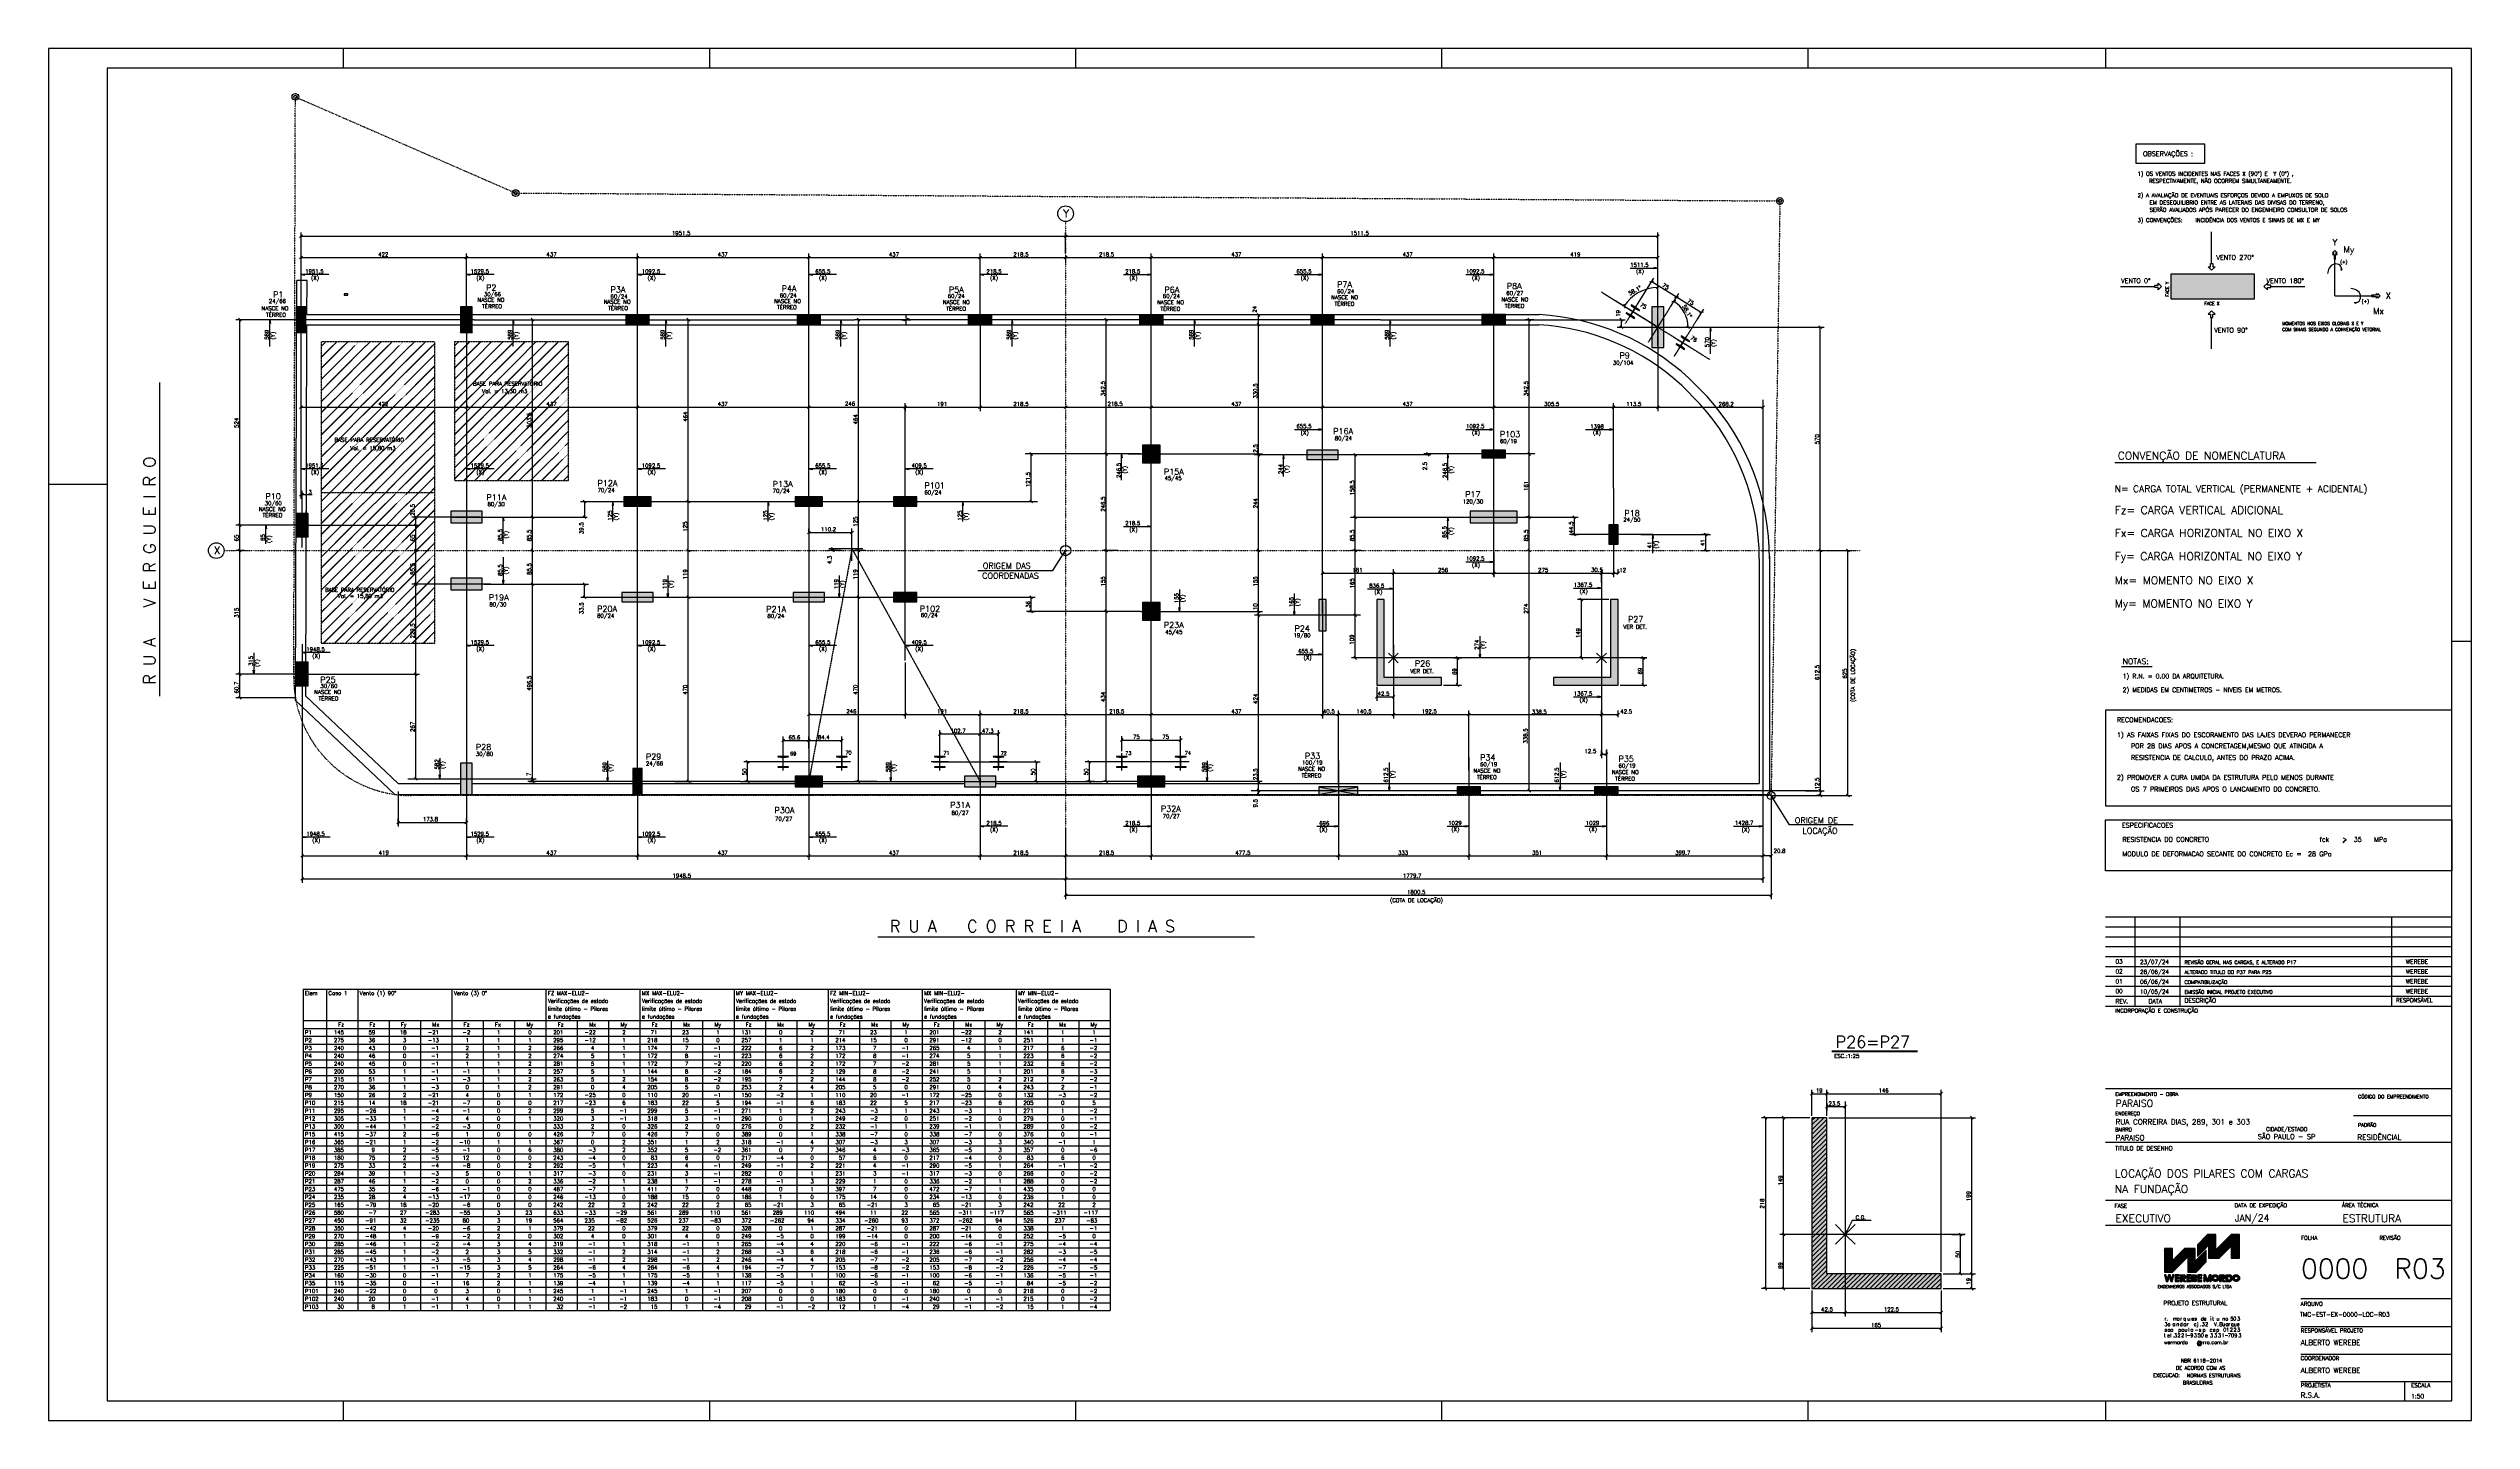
# Model space of a CAD drawing. Extents: x 954 to 7139, y 614 to 4114.
import ezdxf

# ---------------------------------------------------------------- set-up
doc = ezdxf.new("R2010")
doc.units = 0
doc.header["$MEASUREMENT"] = 0
for name, pattern in [('ESTILO_TQS_0003', [1.5, 0.5, -0.4, 0.1, -0.5]), ('ESTILO_TQS_0004', [2, 0.5, -0.4, 0.1, -0.4, 0.1, -0.5]), ('ESTILO_TQS_0005', [0.4, 0.3, -0.1])]:
    doc.linetypes.add(name, pattern=pattern)
for name, color, linetype in [('1', 1, 'CONTINUOUS'), ('2', 2, 'CONTINUOUS'), ('3', 3, 'CONTINUOUS'), ('4', 4, 'CONTINUOUS'), ('6', 6, 'CONTINUOUS'), ('7', 7, 'CONTINUOUS'), ('9', 9, 'CONTINUOUS')]:
    doc.layers.add(name, color=color, linetype=linetype)
doc.styles.get("Standard").update_dxf_attribs({"font": 'ROMANS.SHX'})

msp = doc.modelspace()

# ---------------------------------------------------------------- linework, layer by layer
at = {"layer": '1', "linetype": 'Continuous'}
for p, q in [((1585.368505, 2451.056976), (1588.305916, 3522.466621)), ((1614.306011, 3522.466621), (1588.305916, 3522.466621)), ((1614.067498, 3435.469), (1614.306011, 3522.466621)), ((1611.399201, 2462.217889), (1613.996213, 3409.469)), ((1613.996214, 3409.469), (4757.932891, 3409.469)), ((1614.067498, 3435.469), (4759.391632, 3435.469)), ((5123.466879, 3254.217981), (5168.380938, 3208.875521)), ((5141.118441, 3273.307831), (5187.639832, 3226.342489)), ((1612.115451, 2723.469), (1613.075072, 3073.486272)), ((1104.460324, 3001.663839), (954.457857, 3001.663839)), ((7138.692181, 2601.663839), (7088.440159, 2601.663839)), ((1846.722573, 2239.469), (2006.015, 2239.469)), ((2036.015, 2239.469), (2446.015, 2239.469)), ((2470.015, 2239.469), (2860.015, 2239.469)), ((2930.015, 2239.469), (3292.015, 2239.469)), ((3372.015, 2239.469), (3734.015, 2239.469)), ((3804.015, 2239.469), (5320.730049, 2239.469)), ((1846.722573, 2211.469), (2006.015, 2211.469)), ((2036.015, 2211.469), (2446.015, 2211.469)), ((2470.015, 2211.469), (2930.015, 2211.469)), ((2930.015, 2211.469), (3372.015, 2211.469)), ((3372.015, 2211.469), (3804.015, 2211.469)), ((3804.015, 2211.469), (5320.730049, 2211.469)), ((1604.108909, 1714.592947), (3664.108909, 1714.592947)), ((1604.108909, 1714.592947), (1604.108909, 894.592947)), ((1664.108909, 1714.592947), (1664.108909, 894.592947)), ((1744.108909, 1714.592947), (1744.108909, 1634.592947)), ((1984.108909, 1714.592947), (1984.108909, 1634.592947)), ((2224.108909, 1714.592947), (2224.108909, 1634.592947)), ((2464.108909, 1714.592947), (2464.108909, 1634.592947)), ((2704.108909, 1714.592947), (2704.108909, 1634.592947)), ((2944.108909, 1714.592947), (2944.108909, 1634.592947)), ((3184.108909, 1714.592947), (3184.108909, 1634.592947)), ((3424.108909, 1714.592947), (3424.108909, 1634.592947)), ((3664.108909, 1714.592947), (3664.108909, 1634.592947)), ((7088.439931, 1670.766801), (6204.208073, 1670.766801)), ((1604.108909, 1634.592947), (3664.108909, 1634.592947)), ((1604.108909, 1614.592947), (3664.108909, 1614.592947)), ((1744.108909, 1634.592947), (1744.108909, 894.592947)), ((1824.108909, 1634.592947), (1824.108909, 894.592947)), ((1904.108909, 1634.592947), (1904.108909, 894.592947)), ((1984.108909, 1634.592947), (1984.108909, 894.592947)), ((2064.108909, 1634.592947), (2064.108909, 894.592947)), ((2144.108909, 1634.592947), (2144.108909, 894.592947)), ((2224.108909, 1634.592947), (2224.108909, 894.592947)), ((2304.108909, 1634.592947), (2304.108909, 894.592947)), ((2384.108909, 1634.592947), (2384.108909, 894.592947)), ((2464.108909, 1634.592947), (2464.108909, 894.592947)), ((2544.108909, 1634.592947), (2544.108909, 894.592947)), ((2624.108909, 1634.592947), (2624.108909, 894.592947)), ((2704.108909, 1634.592947), (2704.108909, 894.592947)), ((2784.108909, 1634.592947), (2784.108909, 894.592947)), ((2864.108909, 1634.592947), (2864.108909, 894.592947)), ((2944.108909, 1634.592947), (2944.108909, 894.592947)), ((3024.108909, 1634.592947), (3024.108909, 894.592947)), ((3104.108909, 1634.592947), (3104.108909, 894.592947)), ((3184.108909, 1634.592947), (3184.108909, 894.592947)), ((3264.108909, 1634.592947), (3264.108909, 894.592947)), ((3344.108909, 1634.592947), (3344.108909, 894.592947)), ((3424.108909, 1634.592947), (3424.108909, 894.592947)), ((3504.108909, 1634.592947), (3504.108909, 894.592947)), ((3584.108909, 1634.592947), (3584.108909, 894.592947)), ((3664.108909, 1634.592947), (3664.108909, 894.592947)), ((1604.108909, 1594.592947), (3664.108909, 1594.592947)), ((1604.108909, 1574.592947), (3664.108909, 1574.592947)), ((1604.108909, 1554.592947), (3664.108909, 1554.592947)), ((1604.108909, 1534.592947), (3664.108909, 1534.592947)), ((1604.108909, 1514.592947), (3664.108909, 1514.592947)), ((1604.108909, 1494.592947), (3664.108909, 1494.592947)), ((1604.108909, 1474.592947), (3664.108909, 1474.592947)), ((1604.108909, 1454.592947), (3664.108909, 1454.592947)), ((1604.108909, 1434.592947), (3664.108909, 1434.592947)), ((7088.439931, 1460.252449), (6204.208073, 1460.252449)), ((1604.108909, 1414.592947), (3664.108909, 1414.592947)), ((1604.108909, 1394.592947), (3664.108909, 1394.592947)), ((1604.108909, 1374.592947), (3664.108909, 1374.592947)), ((7088.439931, 1391.691276), (6837.41158, 1391.691276)), ((1604.108909, 1354.592947), (3664.108909, 1354.592947)), ((1604.108909, 1334.592947), (3664.108909, 1334.592947)), ((1604.108909, 1314.592947), (3664.108909, 1314.592947)), ((7088.439931, 1323.130104), (6204.208073, 1323.130104)), ((1604.108909, 1294.592947), (3664.108909, 1294.592947)), ((1604.108909, 1274.592947), (3664.108909, 1274.592947)), ((1604.108909, 1254.592947), (3664.108909, 1254.592947)), ((1604.108909, 1234.592947), (3664.108909, 1234.592947)), ((1604.108909, 1214.592947), (3664.108909, 1214.592947)), ((1604.108909, 1194.592947), (3664.108909, 1194.592947)), ((7088.439931, 1175.239025), (6204.208073, 1175.239025)), ((1604.108909, 1174.592947), (3664.108909, 1174.592947)), ((1604.108909, 1154.592947), (3664.108909, 1154.592947)), ((1604.108909, 1134.592947), (3664.108909, 1134.592947)), ((1604.108909, 1114.592947), (3664.108909, 1114.592947)), ((1604.108909, 1094.592947), (3664.108909, 1094.592947)), ((1604.108909, 1074.592947), (3664.108909, 1074.592947)), ((1604.108909, 1054.592947), (3664.108909, 1054.592947)), ((7088.439931, 1112.016996), (6204.208073, 1112.016996)), ((6354.732985, 993.533721), (6414.339811, 1053.1425)), ((6354.732985, 994.594257), (6413.279274, 1053.1425)), ((6354.732985, 995.656746), (6412.218738, 1053.1425)), ((6354.732985, 996.717283), (6411.158202, 1053.1425)), ((6354.732985, 997.777819), (6410.097665, 1053.1425)), ((6354.732985, 998.836402), (6409.035176, 1053.1425)), ((6354.732985, 999.898891), (6407.97464, 1053.1425)), ((6354.732985, 1000.961381), (6406.914104, 1053.1425)), ((6354.732985, 1032.777469), (6375.096062, 1053.1425)), ((6354.732985, 1033.838005), (6374.035526, 1053.1425)), ((6354.732985, 1034.900494), (6372.97499, 1053.1425)), ((6354.732985, 1035.961031), (6371.914454, 1053.1425)), ((6354.732985, 1037.019614), (6370.853917, 1053.1425)), ((6354.732985, 1038.082103), (6369.793381, 1053.1425)), ((6354.732985, 1039.140686), (6368.732845, 1053.1425)), ((6354.732985, 1040.203176), (6367.672308, 1053.1425)), ((6354.732985, 1041.261759), (6366.611772, 1053.1425)), ((6354.732985, 1042.322295), (6365.549283, 1053.1425)), ((6354.732985, 1043.382832), (6364.488747, 1053.1425)), ((6354.732985, 1044.445321), (6363.42821, 1053.1425)), ((6354.732985, 1045.505857), (6362.369627, 1053.1425)), ((6354.732985, 1046.566393), (6361.309091, 1053.1425)), ((6354.732985, 1047.624977), (6360.246601, 1053.1425)), ((6354.732985, 1048.687466), (6359.186065, 1053.1425)), ((6354.732985, 1049.749955), (6358.125529, 1053.1425)), ((6354.732985, 1050.808539), (6357.064993, 1053.1425)), ((6354.732985, 1051.867122), (6356.004456, 1053.1425)), ((6354.732985, 1052.929611), (6354.94392, 1053.1425)), ((6354.732985, 1053.1425), (6354.732985, 993.1431)), ((6375.732775, 1053.1425), (6354.732985, 1053.1425)), ((6354.732985, 1053.1425), (6354.732985, 1053.1425)), ((6354.732985, 1031.716933), (6375.732775, 1052.718676)), ((6354.732985, 1030.656396), (6375.732775, 1051.658139)), ((6355.400947, 993.1431), (6415.398394, 1053.1425)), ((6356.461483, 993.1431), (6416.45893, 1053.1425)), ((6357.522019, 993.1431), (6417.521419, 1053.1425)), ((6358.582556, 993.1431), (6418.581956, 1053.1425)), ((6359.643092, 993.1431), (6419.642492, 1053.1425)), ((6360.703628, 993.1431), (6420.703028, 1053.1425)), ((6361.766118, 993.1431), (6421.763564, 1053.1425)), ((6362.824701, 993.1431), (6422.824101, 1053.1425)), ((6363.885237, 993.1431), (6423.884637, 1053.1425)), ((6364.945773, 993.1431), (6424.945173, 1053.1425)), ((6366.00631, 993.1431), (6426.00571, 1053.1425)), ((6367.066846, 993.1431), (6427.066246, 1053.1425)), ((6368.127382, 993.1431), (6428.126782, 1053.1425)), ((6369.189871, 993.1431), (6429.189271, 1053.1425)), ((6370.250408, 993.1431), (6430.249808, 1053.1425)), ((6371.308991, 993.1431), (6431.308391, 1053.1425)), ((6372.369527, 993.1431), (6432.37088, 1053.1425)), ((6373.430063, 993.1431), (6433.431417, 1053.1425)), ((6374.492553, 993.1431), (6433.532978, 1052.183525)), ((6406.033253, 1053.1425), (6375.732775, 1022.840068)), ((6375.732775, 1022.840068), (6375.732775, 1053.1425)), ((6433.532978, 1053.1425), (6406.033253, 1053.1425)), ((6433.532978, 1020.642825), (6433.532978, 1053.1425)), ((6439.03097, 1042.503934), (6485.204336, 1088.675347)), ((6439.03097, 1043.562517), (6484.1438, 1088.675347)), ((6439.03097, 1044.6211), (6483.085217, 1088.675347)), ((6439.03097, 1045.68359), (6482.022727, 1088.675347)), ((6439.03097, 1046.742173), (6480.962191, 1088.675347)), ((6439.03097, 1047.804662), (6479.901655, 1088.675347)), ((6439.03097, 1048.865199), (6478.841119, 1088.675347)), ((6439.03097, 1049.925735), (6477.780582, 1088.675347)), ((6439.03097, 1050.986271), (6476.720046, 1088.675347)), ((6439.03097, 1052.048761), (6475.65951, 1088.675347)), ((6439.03097, 1053.109297), (6474.598974, 1088.675347)), ((6439.03097, 1054.16788), (6473.538437, 1088.675347)), ((6439.03097, 1055.230369), (6472.477901, 1088.675347)), ((6439.03097, 1056.288952), (6471.417365, 1088.675347)), ((6439.03097, 1057.351442), (6470.356828, 1088.675347)), ((6439.03097, 1058.410025), (6469.296292, 1088.675347)), ((6439.03097, 1059.472514), (6468.233803, 1088.675347)), ((6439.03097, 1060.531098), (6467.173267, 1088.675347)), ((6439.03097, 1061.591634), (6466.11273, 1088.675347)), ((6439.03097, 1041.441445), (6486.11839, 1088.524958)), ((6439.03097, 1040.380908), (6486.11839, 1087.464422)), ((6439.03097, 1039.320372), (6486.11839, 1086.405839)), ((6439.03097, 1038.259836), (6486.11839, 1085.343349)), ((6439.03097, 1037.197347), (6486.11839, 1084.284766)), ((6439.03097, 1036.13681), (6486.11839, 1083.222277)), ((6439.03097, 1035.076274), (6486.11839, 1082.163694)), ((6439.03097, 1034.015738), (6486.11839, 1081.101204)), ((6439.03097, 1032.957155), (6486.11839, 1080.042621)), ((6467.317796, 1029.422034), (6526.569157, 1088.675347)), ((6467.317796, 1030.480617), (6525.508621, 1088.675347)), ((6467.317796, 1060.179539), (6486.11839, 1078.982085)), ((6467.317796, 1059.119002), (6486.11839, 1077.919596)), ((6467.317796, 1058.058466), (6486.11839, 1076.859059)), ((6467.317796, 1056.995977), (6486.11839, 1075.798523)), ((6467.317796, 1055.937393), (6486.11839, 1074.737987)), ((6467.317796, 1054.874904), (6486.11839, 1073.675497)), ((6467.317796, 1053.816321), (6486.11839, 1072.616914)), ((6467.317796, 1052.753832), (6486.11839, 1071.554425)), ((6467.317796, 1051.695248), (6486.11839, 1070.495842)), ((6467.317796, 1050.632759), (6486.11839, 1069.437258)), ((6467.317796, 1049.574176), (6486.11839, 1068.374769)), ((6467.317796, 1048.51364), (6486.11839, 1067.314233)), ((6467.317796, 1047.45115), (6486.11839, 1066.253697)), ((6467.317796, 1046.390614), (6486.11839, 1065.19316)), ((6467.317796, 1045.330078), (6486.11839, 1064.130671)), ((6467.317796, 1044.269541), (6486.11839, 1063.070135)), ((6467.317796, 1043.207052), (6486.11839, 1062.011551)), ((6467.317796, 1042.148469), (6486.11839, 1060.949062)), ((6467.317796, 1041.089886), (6486.11839, 1059.890479)), ((6467.317796, 1040.027396), (6486.11839, 1058.82799)), ((6467.317796, 1038.968813), (6486.11839, 1057.769406)), ((6467.317796, 1037.906324), (6486.11839, 1056.706917)), ((6467.317796, 1036.845788), (6486.11839, 1055.648334)), ((6467.317796, 1035.785251), (6486.11839, 1054.585845)), ((6467.317796, 1034.724715), (6486.11839, 1053.525308)), ((6467.317796, 1033.662226), (6486.11839, 1052.464772)), ((6467.317796, 1032.601689), (6486.11839, 1051.404236)), ((6467.630293, 1028.675947), (6527.629693, 1088.675347)), ((6468.69083, 1028.675947), (6528.69023, 1088.675347)), ((6469.751366, 1028.675947), (6529.750766, 1088.675347)), ((6470.811902, 1028.675947), (6530.811302, 1088.675347)), ((6471.874391, 1028.675947), (6531.873791, 1088.675347)), ((6472.934928, 1028.675947), (6532.934328, 1088.675347)), ((6473.995464, 1028.675947), (6533.994864, 1088.675347)), ((6475.054047, 1028.675947), (6535.0554, 1088.675347)), ((6476.114583, 1028.675947), (6536.115937, 1088.675347)), ((6477.177073, 1028.675947), (6537.17452, 1088.675347)), ((6478.237609, 1028.675947), (6538.235056, 1088.675347)), ((6479.298145, 1028.675947), (6539.297545, 1088.675347)), ((6480.358682, 1028.675947), (6540.358082, 1088.675347)), ((6481.419218, 1028.675947), (6541.418618, 1088.675347)), ((6482.479754, 1028.675947), (6542.479154, 1088.675347)), ((6483.54029, 1028.675947), (6543.53969, 1088.675347)), ((6484.600827, 1028.675947), (6544.600227, 1088.675347)), ((6485.661363, 1028.675947), (6545.660763, 1088.675347)), ((6486.721899, 1028.675947), (6546.11779, 1088.069885)), ((6487.782435, 1028.675947), (6546.11779, 1087.009348)), ((6488.842972, 1028.675947), (6546.11779, 1085.948812)), ((6489.903508, 1028.675947), (6546.11779, 1084.886323)), ((6490.965997, 1028.675947), (6546.11779, 1083.82774)), ((6492.024581, 1028.675947), (6546.11779, 1082.76525)), ((6493.085117, 1028.675947), (6546.11779, 1081.706667)), ((6494.145653, 1028.675947), (6546.11779, 1080.644178)), ((6525.118, 1058.937363), (6546.11779, 1079.939107)), ((6525.118, 1057.87878), (6546.11779, 1078.876617)), ((6525.118, 1056.816291), (6546.11779, 1077.816081)), ((6525.118, 1055.757708), (6546.11779, 1076.757498)), ((6525.118, 1054.695218), (6546.11779, 1075.695008)), ((6525.118, 1053.636635), (6546.11779, 1074.636425)), ((6525.118, 1052.576099), (6546.11779, 1073.573936)), ((6525.118, 1051.51361), (6546.11779, 1072.515353)), ((6525.118, 1050.453073), (6546.11779, 1071.452863)), ((6525.118, 1049.392537), (6546.11779, 1070.39428)), ((6525.118, 1048.332001), (6546.11779, 1069.331791)), ((6525.118, 1047.269511), (6546.11779, 1068.271255)), ((6525.118, 1046.210928), (6546.11779, 1067.210718)), ((6525.118, 1045.152345), (6546.11779, 1066.150182)), ((6525.118, 1044.089856), (6546.11779, 1065.089646)), ((6525.118, 1043.031273), (6546.11779, 1064.027156)), ((6525.118, 1041.968783), (6546.11779, 1062.968573)), ((6525.118, 1040.908247), (6546.11779, 1061.906084)), ((6525.118, 1039.847711), (6546.11779, 1060.847501)), ((6525.118, 1038.787174), (6546.11779, 1059.788917)), ((6525.118, 1037.724685), (6546.11779, 1058.726428)), ((6525.118, 1036.664149), (6546.11779, 1057.665892)), ((6525.118, 1035.605566), (6546.11779, 1056.605356)), ((6525.118, 1034.543076), (6546.11779, 1055.544819)), ((6525.118, 1033.484493), (6546.11779, 1054.48233)), ((6525.118, 1032.422004), (6546.11779, 1053.421794)), ((6525.118, 1031.36342), (6546.11779, 1052.361257)), ((1604.108909, 1034.592947), (3664.108909, 1034.592947)), ((1604.108909, 1014.592947), (3664.108909, 1014.592947)), ((1604.108909, 994.592947), (3664.108909, 994.592947)), ((6354.732985, 1029.597813), (6375.732775, 1050.59565)), ((6354.732985, 1028.535324), (6375.732775, 1049.535114)), ((6354.732985, 1027.472834), (6375.732775, 1048.474577)), ((6354.732985, 1026.414251), (6375.732775, 1047.414041)), ((6354.732985, 1025.355668), (6375.732775, 1046.351552)), ((6354.732985, 1024.293179), (6375.732775, 1045.291016)), ((6354.732985, 1023.230689), (6375.732775, 1044.230479)), ((6354.732985, 1022.172106), (6375.732775, 1043.171896)), ((6354.732985, 1021.11157), (6375.732775, 1042.113313)), ((6354.732985, 1020.051034), (6375.732775, 1041.050824)), ((6354.732985, 1018.988544), (6375.732775, 1039.988334)), ((6354.732985, 1017.928008), (6375.732775, 1038.929751)), ((6354.732985, 1016.867472), (6375.732775, 1037.869215)), ((6354.732985, 1015.808889), (6375.732775, 1036.806725)), ((6354.732985, 1014.746399), (6375.732775, 1035.746189)), ((6354.732985, 1013.68391), (6375.732775, 1034.685653)), ((6354.732985, 1012.625327), (6375.732775, 1033.625117)), ((6354.732985, 1011.566743), (6375.732775, 1032.566533)), ((6354.732985, 1010.506207), (6375.732775, 1031.504044)), ((6354.732985, 1009.443718), (6375.732775, 1030.441555)), ((6354.732985, 1008.383182), (6375.732775, 1029.382972)), ((6354.732985, 1007.322645), (6375.732775, 1028.324388)), ((6354.732985, 1006.262109), (6375.732775, 1027.261899)), ((6354.732985, 1005.19962), (6375.732775, 1026.201363)), ((6354.732985, 1004.141036), (6375.732775, 1025.140826)), ((6354.732985, 1003.078547), (6375.732775, 1024.08029)), ((6354.732985, 1002.019964), (6375.732775, 1023.019754)), ((6354.732985, 993.1431), (6375.732775, 993.1431)), ((6375.553089, 993.1431), (6433.532978, 1051.121035)), ((6375.732775, 993.1431), (6414.732385, 1032.140756)), ((6414.732385, 1031.259906), (6433.532978, 1050.062452)), ((6414.732385, 1030.19937), (6433.532978, 1049.001916)), ((6414.732385, 1001.562937), (6461.815898, 1048.650357)), ((6414.732385, 1029.138833), (6433.532978, 1047.94138)), ((6414.732385, 1000.500448), (6461.815898, 1047.587868)), ((6414.732385, 1028.078297), (6433.532978, 1046.87889)), ((6414.732385, 999.441865), (6461.815898, 1046.527331)), ((6414.732385, 1027.019714), (6433.532978, 1045.818354)), ((6414.732385, 998.383282), (6461.815898, 1045.466795)), ((6414.732385, 1025.957225), (6433.532978, 1044.757818)), ((6414.732385, 997.320792), (6461.815898, 1044.406259)), ((6414.732385, 1024.894735), (6433.532978, 1043.699235)), ((6414.732385, 996.260256), (6461.815898, 1043.343769)), ((6414.732385, 1023.836152), (6433.532978, 1042.636745)), ((6414.732385, 995.19972), (6461.815898, 1042.283233)), ((6414.732385, 1022.777569), (6433.532978, 1041.578162)), ((6414.732385, 994.139183), (6461.815898, 1041.222697)), ((6414.732385, 1021.717033), (6433.532978, 1040.515673)), ((6414.732385, 1020.654543), (6433.532978, 1039.45709)), ((6414.732385, 1019.594007), (6433.532978, 1038.396553)), ((6414.732385, 1018.533471), (6433.532978, 1037.334064)), ((6414.732385, 1017.472934), (6433.532978, 1036.273528)), ((6414.732385, 1016.410445), (6433.532978, 1035.212991)), ((6414.732385, 1015.349909), (6433.532978, 1034.152455)), ((6414.732385, 1014.289372), (6433.532978, 1033.093872)), ((6414.732385, 1032.140756), (6414.732385, 993.1431)), ((6414.732385, 1013.230789), (6433.532978, 1032.031383)), ((6414.732385, 1012.172206), (6433.532978, 1030.968893)), ((6414.732385, 1011.109717), (6433.532978, 1029.91031)), ((6414.732385, 1010.047227), (6433.532978, 1028.851727)), ((6414.732385, 1008.988644), (6433.532978, 1027.789237)), ((6414.732385, 1007.928108), (6433.532978, 1026.726748)), ((6414.732385, 1006.865619), (6433.532978, 1025.668165)), ((6414.732385, 1005.805082), (6433.532978, 1024.607629)), ((6414.732385, 1004.744546), (6433.532978, 1023.547092)), ((6414.732385, 1003.68401), (6433.532978, 1022.484603)), ((6414.732385, 1002.625427), (6433.532978, 1021.424067)), ((6414.732385, 993.1431), (6435.732175, 993.1431)), ((6414.794884, 993.1431), (6461.815898, 1040.164114)), ((6415.85542, 993.1431), (6461.815898, 1039.105531)), ((6416.915957, 993.1431), (6461.815898, 1038.043041)), ((6417.978446, 993.1431), (6461.815898, 1036.980552)), ((6419.038982, 993.1431), (6461.815898, 1035.921969)), ((6420.099519, 993.1431), (6461.815898, 1034.861432)), ((6421.160055, 993.1431), (6461.815898, 1033.798943)), ((6422.218638, 993.1431), (6461.815898, 1032.738407)), ((6423.281127, 993.1431), (6461.815898, 1031.67787)), ((6424.341664, 993.1431), (6461.815898, 1030.617334)), ((6425.4022, 993.1431), (6461.815898, 1029.558751)), ((6426.462736, 993.1431), (6461.815898, 1028.496262)), ((6427.523272, 993.1431), (6461.815898, 1027.433772)), ((6428.583809, 993.1431), (6461.815898, 1026.375189)), ((6429.644345, 993.1431), (6461.815898, 1025.316606)), ((6430.704881, 993.1431), (6461.815898, 1024.254117)), ((6431.765418, 993.1431), (6461.815898, 1023.19358)), ((6432.825954, 993.1431), (6461.815898, 1022.133044)), ((6461.815898, 1048.925745), (6433.532978, 1020.642825)), ((6433.88649, 993.1431), (6461.815898, 1021.072508)), ((6434.947026, 993.1431), (6461.815898, 1020.011971)), ((6435.654051, 993.1431), (6461.815898, 1019.304947)), ((6435.732175, 993.1431), (6461.815898, 1019.226823)), ((6461.815898, 1019.226823), (6461.815898, 1048.925745)), ((6467.317796, 1031.543106), (6486.11839, 1050.343699)), ((6525.118, 1030.300931), (6546.11779, 1051.300721)), ((6525.118, 1029.242348), (6546.11779, 1050.242138)), ((6525.612135, 1028.675947), (6546.11779, 1049.179649)), ((6526.672672, 1028.675947), (6546.11779, 1048.121065)), ((6527.733208, 1028.675947), (6546.11779, 1047.058576)), ((6528.793744, 1028.675947), (6546.11779, 1045.999993)), ((6529.85428, 1028.675947), (6546.11779, 1044.937503)), ((6530.914817, 1028.675947), (6546.11779, 1043.876967)), ((6531.975353, 1028.675947), (6546.11779, 1042.816431)), ((6533.035889, 1028.675947), (6546.11779, 1041.755895)), ((6534.096425, 1028.675947), (6546.11779, 1040.695358)), ((6535.156962, 1028.675947), (6546.11779, 1039.632869)), ((6536.219451, 1028.675947), (6546.11779, 1038.574286)), ((6537.278034, 1028.675947), (6546.11779, 1037.511796)), ((6538.338571, 1028.675947), (6546.11779, 1036.453213)), ((6539.40106, 1028.675947), (6546.11779, 1035.390724)), ((6540.461596, 1028.675947), (6546.11779, 1034.332141)), ((6541.520179, 1028.675947), (6546.11779, 1033.271605)), ((6542.580716, 1028.675947), (6546.11779, 1032.211068)), ((6543.643205, 1028.675947), (6546.11779, 1031.150532)), ((6544.703741, 1028.675947), (6546.11779, 1030.088043)), ((6545.762324, 1028.675947), (6546.11779, 1029.027506)), ((1604.108909, 974.592947), (3664.108909, 974.592947)), ((1604.108909, 954.592947), (3664.108909, 954.592947)), ((1604.108909, 954.592947), (3664.108909, 954.592947)), ((1604.108909, 934.592947), (3664.108909, 934.592947)), ((6354.811109, 985.988874), (6355.082591, 986.262309)), ((6355.045482, 985.164664), (6356.143127, 986.262309)), ((6355.281807, 984.340453), (6357.203663, 986.262309)), ((6355.518133, 983.516243), (6358.264199, 986.262309)), ((6355.752506, 982.692032), (6358.863803, 985.801376)), ((6355.988832, 981.865869), (6359.100129, 984.979119)), ((6356.223204, 981.039705), (6359.336454, 984.152955)), ((6356.45953, 980.215494), (6359.570827, 983.328745)), ((6356.693903, 979.393237), (6359.807153, 982.504534)), ((6356.932182, 978.567073), (6360.043479, 981.67837)), ((6357.168507, 977.742863), (6360.277851, 980.852207)), ((6357.40288, 976.918652), (6360.514177, 980.027996)), ((6357.639206, 976.092489), (6360.74855, 979.203786)), ((6357.873578, 975.266325), (6360.984875, 978.377622)), ((6358.109904, 974.442115), (6361.221201, 977.551459)), ((6358.34623, 973.617904), (6361.457527, 976.727248)), ((6358.580603, 972.791741), (6361.6919, 975.903038)), ((6358.816928, 971.965577), (6361.928225, 975.076874)), ((6359.051301, 971.141366), (6366.555132, 978.643245)), ((6359.287627, 970.317156), (6366.129355, 977.158884)), ((6359.523952, 969.490992), (6365.707484, 975.672571)), ((6359.85598, 968.762484), (6365.281707, 974.188211)), ((6360.91847, 968.762484), (6364.857883, 972.703851)), ((6361.979006, 968.762484), (6364.43406, 971.219491)), ((6362.131348, 974.926485), (6366.838332, 979.633469)), ((6362.555172, 976.414751), (6367.262156, 981.117829)), ((6362.980949, 977.899111), (6369.809006, 984.727168)), ((6363.039542, 968.762484), (6364.010236, 969.735131)), ((6363.404773, 979.383472), (6369.57268, 985.551379)), ((6363.828597, 980.867832), (6369.225027, 986.262309)), ((6364.252421, 982.352192), (6368.164491, 986.262309)), ((6364.678198, 983.836552), (6367.103955, 986.262309)), ((6365.100069, 985.320912), (6366.043419, 986.262309)), ((6367.432077, 981.287749), (6370.045332, 983.902958)), ((6367.666449, 980.461586), (6370.281657, 983.076794)), ((6367.902775, 979.637375), (6370.517983, 982.25063)), ((6368.137148, 978.813165), (6370.752356, 981.430326)), ((6368.373473, 977.987001), (6370.988682, 980.604162)), ((6368.607846, 977.160838), (6371.225007, 979.777999)), ((6368.846125, 976.336627), (6371.45938, 978.953788)), ((6369.080498, 975.512416), (6371.695706, 978.129578)), ((6369.316823, 974.688206), (6371.930078, 977.303414)), ((6369.553149, 973.863995), (6372.166404, 976.477251)), ((6369.787522, 973.037832), (6372.40273, 975.65304)), ((6370.023847, 972.211668), (6372.637103, 974.82883)), ((6370.260173, 971.391364), (6377.959315, 979.0866)), ((6370.494546, 970.5652), (6377.535491, 977.602239)), ((6370.730872, 969.739037), (6377.109714, 976.117879)), ((6370.965244, 968.914826), (6376.68589, 974.633519)), ((6371.877345, 968.762484), (6376.262066, 973.149159)), ((6372.783585, 974.973359), (6378.383139, 980.574866)), ((6372.937881, 968.762484), (6375.836289, 971.664799)), ((6373.207409, 976.45772), (6378.806963, 982.059226)), ((6373.631233, 977.94208), (6379.23274, 983.543586)), ((6373.998417, 968.762484), (6375.412465, 970.180439)), ((6374.05701, 979.42644), (6379.654611, 985.027946)), ((6374.478881, 980.9108), (6379.832343, 986.262309)), ((6374.705441, 968.762484), (6375.131218, 969.188261)), ((6374.904658, 982.39516), (6378.771807, 986.262309)), ((6375.328482, 983.883427), (6377.711271, 986.262309)), ((6375.752306, 985.367787), (6376.650734, 986.262309)), ((6392.759948, 986.262309), (6382.260053, 986.262309)), ((6382.260053, 986.262309), (6382.260053, 968.762484)), ((6382.260053, 979.477221), (6389.047095, 986.262309)), ((6382.260053, 980.535804), (6387.986558, 986.262309)), ((6382.260053, 981.598293), (6386.926022, 986.262309)), ((6382.260053, 982.660783), (6385.865486, 986.262309)), ((6382.260053, 983.719366), (6384.80495, 986.262309)), ((6382.260053, 984.777949), (6383.74246, 986.262309)), ((6382.260053, 985.840438), (6382.681924, 986.262309)), ((6382.260053, 986.195903), (6382.328412, 986.262309)), ((6382.260053, 978.416684), (6386.260013, 982.414691)), ((6382.260053, 977.356148), (6386.260013, 981.356108)), ((6382.260053, 976.293659), (6386.260013, 980.293619)), ((6382.260053, 975.233122), (6386.260013, 979.235036)), ((6382.260053, 972.051514), (6389.220921, 979.014335)), ((6382.260053, 973.114003), (6388.160385, 979.014335)), ((6382.260053, 974.172586), (6387.099849, 979.014335)), ((6382.260053, 970.989024), (6386.260013, 974.990937)), ((6382.260053, 970.283953), (6386.260013, 974.285866)), ((6382.260053, 969.223417), (6386.260013, 973.223377)), ((6382.260053, 968.762484), (6392.759948, 968.762484)), ((6382.859657, 968.762484), (6386.260013, 972.160888)), ((6383.920193, 968.762484), (6386.920163, 971.762454)), ((6384.980729, 968.762484), (6387.980699, 971.762454)), ((6386.041265, 968.762484), (6389.041235, 971.762454)), ((6392.759948, 983.262339), (6386.260013, 983.262339)), ((6386.260013, 979.014335), (6386.260013, 983.262339)), ((6392.759948, 979.014335), (6386.260013, 979.014335)), ((6392.759948, 976.014365), (6386.260013, 976.014365)), ((6386.260013, 971.762454), (6386.260013, 976.014365)), ((6392.759948, 971.762454), (6386.260013, 971.762454)), ((6387.101802, 968.762484), (6390.101772, 971.762454)), ((6387.107661, 983.262339), (6390.105678, 986.262309)), ((6387.281487, 976.014365), (6390.28341, 979.014335)), ((6388.164291, 968.762484), (6391.162308, 971.762454)), ((6388.168197, 983.262339), (6391.166214, 986.262309)), ((6388.342024, 976.014365), (6391.343947, 979.014335)), ((6389.224827, 968.762484), (6392.222844, 971.762454)), ((6389.22678, 983.262339), (6392.228704, 986.262309)), ((6389.40256, 976.014365), (6392.404483, 979.014335)), ((6390.28341, 968.762484), (6392.759948, 971.239022)), ((6390.287317, 983.262339), (6392.759948, 985.733017)), ((6390.463096, 976.014365), (6392.759948, 978.309264)), ((6391.343947, 968.762484), (6392.759948, 970.180439)), ((6391.347853, 983.262339), (6392.759948, 984.672481)), ((6391.521679, 976.014365), (6392.759948, 977.25068)), ((6392.404483, 968.762484), (6392.759948, 969.117949)), ((6392.408389, 983.262339), (6392.759948, 983.611945)), ((6392.582216, 976.014365), (6392.759948, 976.190144)), ((6392.759948, 983.611945), (6392.759948, 986.262309)), ((6392.759948, 986.262309), (6392.759948, 983.262339)), ((6392.759948, 976.014365), (6392.759948, 979.014335)), ((6392.759948, 968.762484), (6392.759948, 971.762454)), ((6392.759948, 968.762484), (6392.759948, 971.239022)), ((6395.259923, 986.262309), (6405.259823, 986.262309)), ((6395.259923, 986.262309), (6395.259923, 968.762484)), ((6395.259923, 978.768243), (6402.752036, 986.262309)), ((6395.259923, 979.82878), (6401.693453, 986.262309)), ((6395.259923, 980.891269), (6400.632916, 986.262309)), ((6395.259923, 981.951805), (6399.57238, 986.262309)), ((6395.259923, 983.012341), (6398.511844, 986.262309)), ((6395.259923, 984.070925), (6397.451308, 986.262309)), ((6395.259923, 985.133414), (6396.388818, 986.262309)), ((6395.259923, 986.195903), (6395.328282, 986.262309)), ((6395.259923, 970.283953), (6408.777366, 983.801396)), ((6395.259923, 969.223417), (6409.164081, 983.129528)), ((6395.259923, 977.707707), (6399.757925, 982.211568)), ((6395.259923, 976.649124), (6399.757925, 981.149079)), ((6395.259923, 975.586635), (6399.757925, 980.08659)), ((6395.259923, 974.528051), (6399.757925, 979.028006)), ((6395.259923, 973.465562), (6399.707144, 977.914736)), ((6395.259923, 972.406979), (6400.767681, 977.914736)), ((6395.259923, 971.346443), (6401.814545, 977.901064)), ((6395.259923, 968.762484), (6399.757925, 968.762484)), ((6395.506015, 968.762484), (6399.757925, 973.016348)), ((6396.566551, 968.762484), (6399.757925, 971.957765)), ((6397.627087, 968.762484), (6399.757925, 970.897228)), ((6398.687623, 968.762484), (6399.757925, 969.834739)), ((6399.757925, 983.109997), (6401.492283, 983.109997)), ((6399.757925, 983.109997), (6399.757925, 977.914736)), ((6401.492283, 977.914736), (6399.757925, 977.914736)), ((6399.757925, 968.762484), (6399.757925, 973.266345)), ((6399.757925, 973.266345), (6405.259823, 968.762484)), ((6400.089953, 972.99291), (6409.470719, 982.371723)), ((6403.812572, 986.262309), (6400.662213, 983.109997)), ((6400.673932, 972.516353), (6409.677748, 981.522122)), ((6401.255957, 972.039795), (6403.505935, 974.289772)), ((6401.738374, 983.125622), (6404.875061, 986.262309)), ((6401.839936, 971.561284), (6404.089913, 973.813215)), ((6402.421961, 971.082773), (6404.673892, 973.332751)), ((6402.646568, 982.973279), (6405.783255, 986.11192)), ((6402.925862, 974.764377), (6410.25782, 968.762484)), ((6403.00594, 970.606216), (6405.255917, 972.856193)), ((6403.336014, 982.602189), (6406.529342, 985.79747)), ((6403.589918, 970.129658), (6405.839896, 972.381588)), ((6403.863353, 982.070945), (6407.195351, 985.402943)), ((6403.902415, 974.686253), (6409.757825, 980.53971)), ((6404.171943, 969.6531), (6406.421921, 971.903078)), ((6404.23249, 981.377592), (6407.793001, 984.940057)), ((6404.378973, 980.465492), (6408.318386, 984.404906)), ((6404.755922, 969.172636), (6407.0059, 971.424567)), ((6405.085997, 974.809299), (6409.634779, 979.356128)), ((6405.259823, 968.762484), (6410.25782, 968.762484)), ((6405.406306, 968.762484), (6407.589878, 970.948009)), ((6406.466842, 968.762484), (6408.171903, 970.473404)), ((6406.791058, 975.453823), (6408.986348, 977.649114)), ((6407.527379, 968.762484), (6408.755882, 969.99294)), ((6408.585962, 968.762484), (6409.339861, 969.516383)), ((6409.648451, 968.762484), (6409.923839, 969.039825)), ((6422.757695, 986.262309), (6412.2578, 986.262309)), ((6412.2578, 986.262309), (6412.2578, 968.762484)), ((6412.2578, 979.477221), (6419.044842, 986.262309)), ((6412.2578, 980.535804), (6417.984305, 986.262309)), ((6412.2578, 981.598293), (6416.925722, 986.262309)), ((6412.2578, 982.660783), (6415.865186, 986.262309)), ((6412.2578, 983.719366), (6414.80465, 986.262309)), ((6412.2578, 984.777949), (6413.74216, 986.262309)), ((6412.2578, 985.840438), (6412.681624, 986.262309)), ((6412.2578, 986.195903), (6412.328112, 986.262309)), ((6412.2578, 978.416684), (6416.259713, 982.414691)), ((6412.2578, 977.356148), (6416.259713, 981.356108)), ((6412.2578, 976.293659), (6416.259713, 980.293619)), ((6412.2578, 975.233122), (6416.259713, 979.235036)), ((6412.2578, 972.051514), (6419.222574, 979.014335)), ((6412.2578, 973.114003), (6418.162038, 979.014335)), ((6412.2578, 974.172586), (6417.099549, 979.014335)), ((6412.2578, 970.989024), (6416.259713, 974.990937)), ((6412.2578, 970.283953), (6416.259713, 974.285866)), ((6412.2578, 969.223417), (6416.259713, 973.223377)), ((6412.2578, 968.762484), (6422.757695, 968.762484)), ((6412.859357, 968.762484), (6416.259713, 972.160888)), ((6413.919893, 968.762484), (6416.919863, 971.762454)), ((6414.980429, 968.762484), (6417.980399, 971.762454)), ((6416.040965, 968.762484), (6419.040935, 971.762454)), ((6422.757695, 983.262339), (6416.259713, 983.262339)), ((6416.259713, 979.014335), (6416.259713, 983.262339)), ((6422.757695, 979.014335), (6416.259713, 979.014335)), ((6422.757695, 976.014365), (6416.259713, 976.014365)), ((6416.259713, 971.762454), (6416.259713, 976.014365)), ((6422.757695, 971.762454), (6416.259713, 971.762454)), ((6417.101502, 968.762484), (6420.101472, 971.762454)), ((6417.107361, 983.262339), (6420.107331, 986.262309)), ((6417.281187, 976.014365), (6420.281157, 979.014335)), ((6418.163991, 968.762484), (6421.162008, 971.762454)), ((6418.165944, 983.262339), (6421.167867, 986.262309)), ((6418.341724, 976.014365), (6421.341694, 979.014335)), ((6419.224527, 968.762484), (6422.222544, 971.762454)), ((6419.228434, 983.262339), (6422.228404, 986.262309)), ((6419.400307, 976.014365), (6422.404183, 979.014335)), ((6420.28311, 968.762484), (6422.757695, 971.239022)), ((6420.28897, 983.262339), (6422.757695, 985.733017)), ((6420.460843, 976.014365), (6422.757695, 978.309264)), ((6421.343647, 968.762484), (6422.757695, 970.180439)), ((6421.347553, 983.262339), (6422.757695, 984.672481)), ((6421.523332, 976.014365), (6422.757695, 977.25068)), ((6422.404183, 968.762484), (6422.757695, 969.117949)), ((6422.410042, 983.262339), (6422.757695, 983.611945)), ((6422.583869, 976.014365), (6422.757695, 976.190144)), ((6422.757695, 983.611945), (6422.757695, 986.262309)), ((6422.757695, 986.262309), (6422.757695, 983.262339)), ((6422.757695, 976.014365), (6422.757695, 979.014335)), ((6422.757695, 968.762484), (6422.757695, 971.762454)), ((6422.757695, 968.762484), (6422.757695, 971.239022)), ((6425.009626, 986.262309), (6435.009526, 986.262309)), ((6425.009626, 968.762484), (6425.009626, 986.262309)), ((6425.009626, 981.598293), (6429.673642, 986.262309)), ((6425.009626, 982.660783), (6428.613105, 986.262309)), ((6425.009626, 983.719366), (6427.554522, 986.262309)), ((6425.009626, 984.777949), (6426.493986, 986.262309)), ((6425.009626, 985.838485), (6425.431497, 986.262309)), ((6425.009626, 986.195903), (6425.077984, 986.262309)), ((6425.009626, 980.535804), (6430.734178, 986.262309)), ((6425.009626, 972.406979), (6436.898179, 984.295532)), ((6425.009626, 971.346443), (6437.222394, 983.559211)), ((6425.009626, 979.477221), (6428.941227, 983.406869)), ((6425.009626, 978.416684), (6428.941227, 982.348286)), ((6425.009626, 977.356148), (6428.941227, 981.287749)), ((6425.009626, 976.293659), (6428.941227, 980.227213)), ((6425.009626, 973.465562), (6431.277141, 979.735031)), ((6425.009626, 974.172586), (6430.570117, 979.735031)), ((6425.009626, 975.233122), (6429.509581, 979.735031)), ((6425.009626, 970.283953), (6428.941227, 974.217508)), ((6425.009626, 969.223417), (6428.941227, 973.155018)), ((6435.009526, 968.762484), (6425.009626, 968.762484)), ((6425.609229, 968.762484), (6428.941227, 972.094482)), ((6426.669765, 968.762484), (6428.941227, 971.033946)), ((6427.732255, 968.762484), (6429.950983, 970.985118)), ((6428.792791, 968.762484), (6431.011519, 970.985118)), ((6431.441202, 984.041628), (6428.941227, 984.041628)), ((6428.941227, 984.041628), (6428.941227, 979.735031)), ((6428.941227, 979.735031), (6431.441202, 979.735031)), ((6428.941227, 975.291716), (6428.941227, 970.985118)), ((6428.941227, 975.291716), (6431.441202, 975.291716)), ((6428.941227, 970.985118), (6431.441202, 970.985118)), ((6429.220521, 984.041628), (6431.443155, 986.262309)), ((6429.851374, 968.762484), (6436.796617, 975.707727)), ((6430.017388, 975.291716), (6437.431377, 982.707657)), ((6430.28301, 984.041628), (6432.503691, 986.262309)), ((6430.91191, 968.762484), (6437.148176, 974.99875)), ((6431.077924, 975.291716), (6437.497782, 981.711573)), ((6431.343547, 984.041628), (6433.562275, 986.262309)), ((6431.843542, 974.99875), (6437.284894, 980.438148)), ((6431.972447, 968.762484), (6437.400127, 974.188211)), ((6431.978306, 983.617804), (6434.622811, 986.262309)), ((6432.322053, 974.414771), (6435.253664, 977.348336)), ((6432.413849, 982.99281), (6435.409912, 985.988874)), ((6432.48416, 980.94205), (6436.482167, 984.940057)), ((6432.609159, 972.582758), (6436.361075, 976.332721)), ((6432.618925, 973.651107), (6435.845455, 976.87959)), ((6432.656034, 982.172506), (6435.986078, 985.500598)), ((6433.032983, 968.762484), (6437.497782, 973.227283)), ((6434.093519, 968.762484), (6437.390361, 972.059326)), ((6435.439209, 969.047637), (6436.521229, 970.127705)), ((6450.25742, 986.262309), (6439.757525, 986.262309)), ((6439.757525, 986.262309), (6439.757525, 968.762484)), ((6439.757525, 979.477221), (6446.544567, 986.262309)), ((6439.757525, 980.535804), (6445.48403, 986.262309)), ((6439.757525, 981.598293), (6444.423494, 986.262309)), ((6439.757525, 982.660783), (6443.362958, 986.262309)), ((6439.757525, 983.719366), (6442.302422, 986.262309)), ((6439.757525, 984.777949), (6441.241885, 986.262309)), ((6439.757525, 985.840438), (6440.183302, 986.262309)), ((6439.757525, 986.195903), (6439.827837, 986.262309)), ((6439.757525, 978.416684), (6443.759438, 982.414691)), ((6439.757525, 977.356148), (6443.759438, 981.356108)), ((6439.757525, 976.293659), (6443.759438, 980.293619)), ((6439.757525, 975.233122), (6443.759438, 979.235036)), ((6439.757525, 972.051514), (6446.720346, 979.014335)), ((6439.757525, 973.114003), (6445.65981, 979.014335)), ((6439.757525, 974.172586), (6444.599274, 979.014335)), ((6439.757525, 970.989024), (6443.759438, 974.990937)), ((6439.757525, 970.283953), (6443.759438, 974.285866)), ((6439.757525, 969.223417), (6443.759438, 973.223377)), ((6439.757525, 968.762484), (6450.25742, 968.762484)), ((6440.359082, 968.762484), (6443.759438, 972.160888)), ((6441.419618, 968.762484), (6444.419588, 971.762454)), ((6442.480154, 968.762484), (6445.480124, 971.762454)), ((6443.54069, 968.762484), (6446.54066, 971.762454)), ((6450.25742, 983.262339), (6443.759438, 983.262339)), ((6443.759438, 979.014335), (6443.759438, 983.262339)), ((6450.25742, 979.014335), (6443.759438, 979.014335)), ((6450.25742, 976.014365), (6443.759438, 976.014365)), ((6443.759438, 971.762454), (6443.759438, 976.014365)), ((6450.25742, 971.762454), (6443.759438, 971.762454)), ((6444.601227, 968.762484), (6447.601197, 971.762454)), ((6444.605133, 983.262339), (6447.607056, 986.262309)), ((6444.778959, 976.014365), (6447.780882, 979.014335)), ((6445.661763, 968.762484), (6448.661733, 971.762454)), ((6445.665669, 983.262339), (6448.667592, 986.262309)), ((6445.839496, 976.014365), (6448.841419, 979.014335)), ((6446.722299, 968.762484), (6449.722269, 971.762454)), ((6446.726205, 983.262339), (6449.726175, 986.262309)), ((6446.900032, 976.014365), (6449.901955, 979.014335)), ((6447.782835, 968.762484), (6450.25742, 971.239022)), ((6447.786742, 983.262339), (6450.25742, 985.733017)), ((6447.960568, 976.014365), (6450.25742, 978.309264)), ((6448.843372, 968.762484), (6450.25742, 970.180439)), ((6448.847278, 983.262339), (6450.25742, 984.672481)), ((6449.023057, 976.014365), (6450.25742, 977.25068)), ((6449.903908, 968.762484), (6450.25742, 969.117949)), ((6449.907814, 983.262339), (6450.25742, 983.611945)), ((6450.081641, 976.014365), (6450.25742, 976.190144)), ((6450.25742, 983.611945), (6450.25742, 986.262309)), ((6450.25742, 986.262309), (6450.25742, 983.262339)), ((6450.25742, 976.014365), (6450.25742, 979.014335)), ((6450.25742, 968.762484), (6450.25742, 971.762454)), ((6450.25742, 968.762484), (6450.25742, 971.239022)), ((6455.067919, 981.789697), (6459.542484, 986.262309)), ((6455.067919, 982.850234), (6458.481947, 986.262309)), ((6455.067919, 983.91077), (6457.421411, 986.262309)), ((6455.067919, 984.971306), (6456.358922, 986.262309)), ((6455.067919, 986.033796), (6455.298385, 986.262309)), ((6455.067919, 980.731114), (6460.214352, 985.875594)), ((6455.067919, 979.668625), (6460.501458, 985.102164)), ((6455.067919, 978.606136), (6460.792471, 984.332641)), ((6455.067919, 977.547552), (6461.081531, 983.559211)), ((6455.067919, 976.488969), (6461.37059, 982.789687)), ((6455.067919, 975.42648), (6461.65965, 982.016258)), ((6455.067919, 974.719456), (6459.067879, 978.719416)), ((6455.067919, 973.656966), (6459.067879, 977.660833)), ((6455.067919, 972.59643), (6459.067879, 976.598343)), ((6455.067919, 971.535894), (6459.067879, 975.535854)), ((6455.067919, 970.477311), (6459.067879, 974.477271)), ((6455.067919, 969.418727), (6459.067879, 973.416734)), ((6455.476118, 968.762484), (6459.067879, 972.356198)), ((6456.536654, 968.762484), (6459.067879, 971.293709)), ((6457.59719, 968.762484), (6459.067879, 970.233172)), ((6458.657727, 968.762484), (6459.067879, 969.172636)), ((6459.013192, 968.762484), (6459.067879, 968.819124)), ((6459.177253, 978.475277), (6461.948709, 981.248687)), ((6459.464359, 977.703801), (6462.239722, 980.477211)), ((6459.755372, 976.932324), (6462.528782, 979.705734)), ((6460.044432, 976.160848), (6462.817841, 978.934257)), ((6460.333491, 975.389371), (6463.106901, 978.162781)), ((6460.622551, 974.617894), (6463.395961, 977.391304)), ((6460.91161, 973.846418), (6463.68502, 976.619827)), ((6461.20067, 973.074941), (6463.97408, 975.848351)), ((6461.48973, 972.303464), (6464.263139, 975.076874)), ((6461.778789, 971.531988), (6464.552199, 974.305397)), ((6462.069802, 970.760511), (6474.567724, 983.260386)), ((6462.356908, 969.989034), (6470.227924, 977.860049)), ((6462.647921, 969.217558), (6469.591211, 976.160848)), ((6463.253384, 968.762484), (6468.956452, 974.465552)), ((6464.315873, 968.762484), (6468.319739, 972.76635)), ((6465.37641, 968.762484), (6467.683027, 971.073008)), ((6465.4018, 975.154998), (6474.567724, 984.320922)), ((6466.036559, 976.848341), (6474.567724, 985.379505)), ((6466.436946, 968.762484), (6467.046315, 969.373806)), ((6466.675225, 978.547542), (6474.389991, 986.262309)), ((6467.309984, 980.242838), (6473.329455, 986.262309)), ((6467.946696, 981.94204), (6472.268919, 986.262309)), ((6468.583409, 983.637335), (6471.208382, 986.262309)), ((6469.220121, 985.336537), (6470.147846, 986.262309)), ((6470.567764, 978.553402), (6474.567724, 982.551409)), ((6470.567764, 977.490912), (6474.567724, 981.492825)), ((6470.567764, 976.430376), (6474.567724, 980.430336)), ((6470.567764, 975.36984), (6474.567724, 979.367847)), ((6470.567764, 974.309304), (6474.567724, 978.309264)), ((6470.567764, 973.25072), (6474.567724, 977.25068)), ((6470.567764, 972.188231), (6474.567724, 976.188191)), ((6470.567764, 971.125742), (6474.567724, 975.127655)), ((6470.567764, 970.067158), (6474.567724, 974.067118)), ((6470.567764, 969.008575), (6474.567724, 973.006582)), ((6471.386115, 968.762484), (6474.567724, 971.946046)), ((6472.446651, 968.762484), (6474.567724, 970.883557)), ((6473.507188, 968.762484), (6474.567724, 969.82302)), ((6473.8607, 968.762484), (6474.567724, 969.471461)), ((6475.82943, 977.752628), (6484.341064, 986.266215)), ((6475.85482, 976.717483), (6485.37621, 986.238872)), ((6475.938804, 978.924492), (6483.1692, 986.156841)), ((6475.991538, 975.793664), (6486.298075, 986.102154)), ((6476.126302, 975.223357), (6480.712194, 979.809249)), ((6476.296222, 980.340493), (6481.751246, 985.799423)), ((6476.384112, 974.418677), (6480.128215, 978.164734)), ((6476.706374, 973.680404), (6480.102825, 977.074901)), ((6477.079418, 972.99291), (6480.276651, 976.192097)), ((6477.368477, 982.473284), (6479.618455, 984.725215)), ((6477.503241, 972.356198), (6480.587195, 975.442105)), ((6477.975893, 971.76636), (6480.9993, 974.793674)), ((6478.491513, 971.223397), (6481.501248, 974.231179)), ((6479.054007, 970.727308), (6482.094992, 973.76634)), ((6479.661423, 970.272235), (6482.778579, 973.389391)), ((6480.319619, 969.867942), (6483.577399, 973.129628)), ((6481.024691, 969.516383), (6484.524656, 973.016348)), ((6481.788355, 969.217558), (6485.739487, 973.16869)), ((6482.290303, 981.385405), (6486.870335, 985.965437)), ((6482.616472, 968.983185), (6493.110507, 979.477221)), ((6483.516853, 968.824983), (6493.270662, 978.578792)), ((6483.930912, 981.965477), (6487.673062, 985.707627)), ((6484.507078, 968.754672), (6493.339021, 977.586615)), ((6485.014885, 981.990867), (6488.413289, 985.389271)), ((6485.635973, 968.821077), (6493.270662, 976.45772)), ((6485.899642, 981.815088), (6489.100782, 985.012321)), ((6486.653541, 981.504544), (6489.737494, 984.590451)), ((6486.954319, 969.08084), (6493.014805, 975.141326)), ((6487.303925, 981.098298), (6490.327332, 984.119752)), ((6487.858607, 980.590491), (6490.870295, 983.602179)), ((6488.329305, 980.000653), (6491.368337, 983.039685)), ((6488.702348, 979.315113), (6491.821458, 982.430316)), ((6488.753129, 969.817161), (6492.274578, 973.33861)), ((6488.926955, 976.356158), (6492.876135, 980.305337)), ((6488.964064, 978.51434), (6492.22575, 981.776026)), ((6489.077344, 977.567083), (6492.579263, 981.067048)), ((6489.698432, 970.408952), (6491.68474, 972.39526)), ((6495.1183, 986.262309), (6505.1182, 986.262309)), ((6495.1183, 986.262309), (6495.1183, 968.762484)), ((6495.1183, 978.768243), (6502.612365, 986.262309)), ((6495.1183, 979.82878), (6501.551829, 986.262309)), ((6495.1183, 980.891269), (6500.491293, 986.262309)), ((6495.1183, 981.951805), (6499.430757, 986.262309)), ((6495.1183, 983.012341), (6498.372173, 986.262309)), ((6495.1183, 984.070925), (6497.311637, 986.262309)), ((6495.1183, 985.133414), (6496.249148, 986.262309)), ((6495.1183, 986.195903), (6495.188611, 986.262309)), ((6495.1183, 970.283953), (6508.637696, 983.801396)), ((6495.1183, 969.223417), (6509.022457, 983.129528)), ((6495.1183, 977.707707), (6499.618255, 982.211568)), ((6495.1183, 976.649124), (6499.618255, 981.149079)), ((6495.1183, 975.586635), (6499.618255, 980.08659)), ((6495.1183, 974.528051), (6499.618255, 979.028006)), ((6495.1183, 973.465562), (6499.567474, 977.914736)), ((6495.1183, 972.406979), (6500.62801, 977.914736)), ((6495.1183, 971.346443), (6501.674875, 977.901064)), ((6495.1183, 968.762484), (6499.618255, 968.762484)), ((6495.364391, 968.762484), (6499.618255, 973.016348)), ((6496.42688, 968.762484), (6499.618255, 971.957765)), ((6497.487417, 968.762484), (6499.618255, 970.897228)), ((6498.547953, 968.762484), (6499.618255, 969.834739)), ((6499.618255, 983.109997), (6501.352612, 983.109997)), ((6499.618255, 983.109997), (6499.618255, 977.914736)), ((6501.352612, 977.914736), (6499.618255, 977.914736)), ((6499.618255, 968.762484), (6499.618255, 973.266345)), ((6499.618255, 973.266345), (6505.1182, 968.762484)), ((6499.950283, 972.99291), (6509.329095, 982.371723)), ((6503.672902, 986.262309), (6500.522542, 983.109997)), ((6500.534261, 972.516353), (6509.538077, 981.522122)), ((6501.116287, 972.039795), (6503.366264, 974.289772)), ((6501.59675, 983.125622), (6504.735391, 986.262309)), ((6501.700265, 971.561284), (6503.950243, 973.813215)), ((6502.28229, 971.082773), (6504.532268, 973.332751)), ((6502.504945, 982.973279), (6505.643585, 986.11192)), ((6502.784239, 974.764377), (6510.11815, 968.762484)), ((6502.866269, 970.606216), (6505.116247, 972.856193)), ((6503.194391, 982.602189), (6506.389671, 985.79747)), ((6503.450248, 970.129658), (6505.698272, 972.381588)), ((6503.723682, 982.070945), (6507.05568, 985.402943)), ((6503.760791, 974.686253), (6509.618155, 980.53971)), ((6504.032273, 969.6531), (6506.28225, 971.903078)), ((6504.092819, 981.377592), (6507.651377, 984.940057)), ((6504.239302, 980.465492), (6508.178716, 984.404906)), ((6504.616252, 969.172636), (6506.866229, 971.424567)), ((6504.946326, 974.809299), (6509.495109, 979.356128)), ((6505.1182, 968.762484), (6510.11815, 968.762484)), ((6505.264683, 968.762484), (6507.450208, 970.948009)), ((6506.327172, 968.762484), (6508.032233, 970.473404)), ((6506.651387, 975.453823), (6508.846678, 977.649114)), ((6507.387708, 968.762484), (6508.616212, 969.99294)), ((6508.446291, 968.762484), (6509.20019, 969.516383)), ((6509.506828, 968.762484), (6509.782215, 969.039825)), ((6511.543917, 986.262309), (6521.543817, 986.262309)), ((6511.543917, 977.602239), (6520.205939, 986.262309)), ((6511.543917, 978.660823), (6519.145403, 986.262309)), ((6511.543917, 979.723312), (6518.084867, 986.262309)), ((6511.543917, 980.785801), (6517.024331, 986.262309)), ((6511.543917, 981.844384), (6515.963794, 986.262309)), ((6511.543917, 982.902968), (6514.903258, 986.262309)), ((6511.543917, 983.963504), (6513.842722, 986.262309)), ((6511.543917, 985.02404), (6512.782185, 986.262309)), ((6511.543917, 986.08653), (6511.721649, 986.262309)), ((6511.543917, 986.262309), (6511.543917, 968.762484)), ((6511.543917, 976.541703), (6515.918873, 980.916659)), ((6511.543917, 975.479214), (6515.918873, 979.85417)), ((6511.543917, 974.418677), (6515.918873, 978.793634)), ((6511.543917, 973.358141), (6515.918873, 977.733097)), ((6511.543917, 972.297605), (6515.918873, 976.672561)), ((6511.543917, 971.239022), (6515.918873, 975.613978)), ((6511.543917, 970.176532), (6515.918873, 974.551489)), ((6511.543917, 969.114043), (6515.918873, 973.488999)), ((6511.543917, 968.762484), (6521.543817, 968.762484)), ((6512.252894, 968.762484), (6516.625897, 973.13744)), ((6513.31343, 968.762484), (6517.686433, 973.13744)), ((6514.372013, 968.762484), (6518.748923, 973.13744)), ((6515.43255, 968.762484), (6519.809459, 973.13744)), ((6515.918873, 981.887353), (6515.918873, 973.13744)), ((6515.918873, 981.887353), (6520.918823, 981.887353)), ((6515.918873, 973.13744), (6520.918823, 973.13744)), ((6516.141527, 968.762484), (6520.516483, 973.13744)), ((6516.848551, 968.762484), (6521.399287, 973.31322)), ((6516.891519, 981.887353), (6521.266476, 986.262309)), ((6517.555575, 968.762484), (6527.901175, 979.110037)), ((6517.952056, 981.887353), (6522.127795, 986.063092)), ((6518.616112, 968.762484), (6528.018361, 978.164734)), ((6519.012592, 981.887353), (6522.868022, 985.746689)), ((6519.676648, 968.762484), (6528.032033, 977.117869)), ((6520.073128, 981.887353), (6523.561375, 985.375599)), ((6520.737184, 968.762484), (6527.905081, 975.930381)), ((6521.077024, 981.82876), (6524.201993, 984.953728)), ((6521.813345, 981.50845), (6524.801597, 984.496702)), ((6521.924672, 968.891389), (6527.528132, 974.492895)), ((6522.446151, 981.078767), (6525.352372, 983.984988)), ((6522.993021, 980.5651), (6525.864086, 983.436165)), ((6523.452001, 979.965497), (6526.326972, 982.840468)), ((6523.813325, 979.262379), (6526.74689, 982.197897)), ((6523.983245, 976.254597), (6527.701958, 979.973309)), ((6524.065276, 978.455746), (6527.119933, 981.512356)), ((6524.080901, 969.985128), (6526.43244, 972.336667)), ((6524.16879, 977.498725), (6527.440242, 980.770176)), ((6529.305458, 977.752628), (6537.817091, 986.266215)), ((6529.330848, 976.717483), (6538.852237, 986.238872)), ((6529.414832, 978.924492), (6536.645228, 986.156841)), ((6529.467566, 975.793664), (6539.774103, 986.102154)), ((6529.60233, 975.223357), (6534.188221, 979.809249)), ((6529.77225, 980.340493), (6535.227274, 985.799423)), ((6529.862093, 974.418677), (6533.604243, 978.164734)), ((6530.180449, 973.680404), (6533.578853, 977.074901)), ((6530.555445, 972.99291), (6533.754632, 976.192097)), ((6530.844505, 982.473284), (6533.094482, 984.725215)), ((6530.979269, 972.356198), (6534.065176, 975.442105)), ((6531.449968, 971.76636), (6534.475328, 974.793674)), ((6531.967541, 971.223397), (6534.977276, 974.231179)), ((6532.530035, 970.727308), (6535.57102, 973.76634)), ((6533.137451, 970.272235), (6536.254607, 973.389391)), ((6533.793694, 969.867942), (6537.053427, 973.129628)), ((6534.500718, 969.516383), (6538.000683, 973.016348)), ((6535.264383, 969.217558), (6539.213562, 973.16869)), ((6535.766331, 981.385405), (6540.346363, 985.965437)), ((6536.092499, 968.983185), (6546.584582, 979.477221)), ((6536.992881, 968.824983), (6546.744736, 978.578792)), ((6537.404986, 981.965477), (6541.149089, 985.707627)), ((6537.985058, 968.754672), (6546.815048, 977.586615)), ((6538.490913, 981.990867), (6541.891269, 985.389271)), ((6539.112, 968.821077), (6546.74669, 976.45772)), ((6539.37567, 981.815088), (6542.576809, 985.012321)), ((6540.127615, 981.504544), (6543.213522, 984.590451)), ((6540.430347, 969.08084), (6546.48888, 975.141326)), ((6540.779952, 981.098298), (6543.801407, 984.119752)), ((6541.336587, 980.590491), (6544.346323, 983.602179)), ((6541.805333, 980.000653), (6544.844365, 983.039685)), ((6542.178376, 979.315113), (6545.297485, 982.430316)), ((6542.229157, 969.817161), (6545.750606, 973.33861)), ((6542.402983, 976.356158), (6546.352162, 980.305337)), ((6542.440092, 978.51434), (6545.701778, 981.776026)), ((6542.553372, 977.567083), (6546.05529, 981.067048)), ((6543.17446, 970.408952), (6545.160768, 972.39526)), ((1604.108909, 914.592947), (3664.108909, 914.592947)), ((1604.108909, 894.592947), (3664.108909, 894.592947)), ((7088.439931, 924.816412), (6703.241828, 924.816412)), ((7088.439931, 853.581817), (6703.241828, 853.581817)), ((7088.439931, 782.347222), (6703.241828, 782.347222)), ((7088.439931, 713.146994), (6703.241828, 713.146994)), ((6967.655291, 713.146994), (6967.655291, 664.292107))]:
    msp.add_line(p, q, dxfattribs=at)
for points in [[(954.457857, 614.290532), (7138.692181, 614.290532), (7138.692181, 4114.290532), (954.457857, 4114.290532), (954.457857, 614.290532)], [(1670.120635, 3537.361803), (1599.015, 3537.361803), (1608.929449, 3536.056541), (1599.015, 3537.361803), (1608.929449, 3538.667065)], [(2092.120635, 3537.361803), (2021.015, 3537.361803), (2030.929449, 3536.056541), (2021.015, 3537.361803), (2030.929449, 3538.667065)], [(2529.120635, 3537.361803), (2458.015, 3537.361803), (2467.929449, 3536.056541), (2458.015, 3537.361803), (2467.929449, 3538.667065)], [(2966.120635, 3537.361803), (2895.015, 3537.361803), (2904.929449, 3536.056541), (2895.015, 3537.361803), (2904.929449, 3538.667065)], [(3403.120635, 3537.361803), (3332.015, 3537.361803), (3341.929449, 3536.056541), (3332.015, 3537.361803), (3341.929449, 3538.667065)], [(3697.909365, 3537.361803), (3769.015, 3537.361803), (3759.100551, 3536.056541), (3769.015, 3537.361803), (3759.100551, 3538.667065)], [(4134.909365, 3537.361803), (4206.015, 3537.361803), (4196.100551, 3536.056541), (4206.015, 3537.361803), (4196.100551, 3538.667065)], [(4571.909365, 3537.361803), (4643.015, 3537.361803), (4633.100551, 3536.056541), (4643.015, 3537.361803), (4633.100551, 3538.667065)], [(4990.909365, 3553.975389), (5062.015, 3553.975389), (5052.100551, 3552.670127), (5062.015, 3553.975389), (5052.100551, 3555.280651)], [(1709.582964, 3485.218428), (1718.52764, 3485.218428), (1718.52764, 3488.082186), (1709.582964, 3488.082186), (1709.582964, 3485.218428)], [(1519.741143, 3354.006603), (1519.741143, 3422.469), (1521.046405, 3412.554551), (1519.741143, 3422.469), (1518.435881, 3412.554551)], [(2140.621482, 3354.006603), (2140.621482, 3422.469), (2141.926744, 3412.554551), (2140.621482, 3422.469), (2139.31622, 3412.554551)], [(2530.301225, 3354.006603), (2530.301225, 3422.469), (2531.606487, 3412.554551), (2530.301225, 3422.469), (2528.995963, 3412.554551)], [(2976.967336, 3354.006603), (2976.967336, 3422.469), (2978.272597, 3412.554551), (2976.967336, 3422.469), (2975.662074, 3412.554551)], [(3413.828581, 3354.006603), (3413.828581, 3422.469), (3415.133842, 3412.554551), (3413.828581, 3422.469), (3412.523319, 3412.554551)], [(3879.539713, 3354.006603), (3879.539713, 3422.469), (3880.844975, 3412.554551), (3879.539713, 3422.469), (3878.234452, 3412.554551)], [(4378.748305, 3354.006603), (4378.748305, 3422.469), (4380.053567, 3412.554551), (4378.748305, 3422.469), (4377.443043, 3412.554551)], [(5195.955407, 3335.006603), (5195.955407, 3403.469), (5197.260669, 3393.554551), (5195.955407, 3403.469), (5194.650145, 3393.554551)], [(4134.909365, 3142.36269), (4206.015, 3142.36269), (4196.100551, 3141.057428), (4206.015, 3142.36269), (4196.100551, 3143.667952)], [(4571.909365, 3142.36269), (4643.015, 3142.36269), (4633.100551, 3141.057428), (4643.015, 3142.36269), (4633.100551, 3143.667952)], [(4877.409365, 3142.36269), (4948.515, 3142.36269), (4938.600551, 3141.057428), (4948.515, 3142.36269), (4938.600551, 3143.667952)], [(1670.120635, 3041.920978), (1599.015, 3041.920978), (1608.929449, 3040.615716), (1599.015, 3041.920978), (1608.929449, 3043.22624)], [(2092.120635, 3041.920978), (2021.015, 3041.920978), (2030.929449, 3040.615716), (2021.015, 3041.920978), (2030.929449, 3043.22624)], [(2529.120635, 3041.920978), (2458.015, 3041.920978), (2467.929449, 3040.615716), (2458.015, 3041.920978), (2467.929449, 3043.22624)], [(2966.120635, 3041.920978), (2895.015, 3041.920978), (2904.929449, 3040.615716), (2895.015, 3041.920978), (2904.929449, 3043.22624)], [(3212.120635, 3041.920978), (3141.015, 3041.920978), (3150.929449, 3040.615716), (3141.015, 3041.920978), (3150.929449, 3043.22624)], [(3693.217813, 3012.820136), (3693.217813, 3079.969), (3694.523074, 3070.054551), (3693.217813, 3079.969), (3691.912551, 3070.054551)], [(4106.454856, 3022.126846), (4106.454856, 3077.469), (4107.760118, 3067.554551), (4106.454856, 3077.469), (4105.149594, 3067.554551)], [(4525.753477, 3012.820136), (4525.753477, 3079.969), (4527.058739, 3070.054551), (4525.753477, 3079.969), (4524.448215, 3070.054551)], [(2115.107519, 2850.506603), (2115.107519, 2918.969), (2116.412781, 2909.054551), (2115.107519, 2918.969), (2113.802257, 2909.054551)], [(2394.774559, 2907.347992), (2394.774559, 2958.469), (2396.079821, 2948.554551), (2394.774559, 2958.469), (2393.469297, 2948.554551)], [(2791.499096, 2907.347992), (2791.499096, 2958.469), (2792.804358, 2948.554551), (2791.499096, 2958.469), (2790.193834, 2948.554551)], [(3287.795741, 2907.347992), (3287.795741, 2958.469), (3289.101003, 2948.554551), (3287.795741, 2958.469), (3286.490479, 2948.554551)], [(4525.753477, 2862.325365), (4525.753477, 2918.969), (4527.058739, 2909.054551), (4525.753477, 2918.969), (4524.448215, 2909.054551)], [(1509.283902, 2850.675001), (1509.283902, 2898.469), (1510.589164, 2888.554551), (1509.283902, 2898.469), (1507.97864, 2888.554551)], [(3697.909365, 2895.005175), (3769.015, 2895.005175), (3759.100551, 2893.699913), (3769.015, 2895.005175), (3759.100551, 2896.310437)], [(5048.936439, 2826.842413), (5048.936439, 2874.469), (5050.241701, 2864.554551), (5048.936439, 2874.469), (5047.631177, 2864.554551)], [(2115.107519, 2816.431397), (2115.107519, 2747.969), (2116.412781, 2757.883449), (2115.107519, 2747.969), (2113.802257, 2757.883449)], [(4571.909365, 2804.723262), (4643.015, 2804.723262), (4633.100551, 2803.418), (4643.015, 2804.723262), (4633.100551, 2806.028524)], [(5320.730103, 2812.538809), (5320.730049, 2239.469)], [(5346.730049, 2820.458773), (5346.730049, 2211.469)], [(2535.224307, 2770.016397), (2535.224307, 2714.469), (2536.529569, 2724.383449), (2535.224307, 2714.469), (2533.919045, 2724.383449)], [(2972.824141, 2770.016397), (2972.824141, 2714.469), (2974.129403, 2724.383449), (2972.824141, 2714.469), (2971.518879, 2724.383449)], [(3841.08876, 2734.016397), (3841.08876, 2678.469), (3842.394022, 2688.383449), (3841.08876, 2678.469), (3839.783498, 2688.383449)], [(4134.146406, 2724.016397), (4134.146406, 2668.469), (4135.451668, 2678.383449), (4134.146406, 2668.469), (4132.841144, 2678.383449)], [(4320.995121, 2736.175444), (4387.015, 2736.175444), (4377.100551, 2734.870182), (4387.015, 2736.175444), (4377.100551, 2737.480705)], [(4846.909365, 2737.736802), (4918.015, 2737.736802), (4908.100551, 2736.43154), (4918.015, 2737.736802), (4908.100551, 2739.042064)], [(4607.69039, 2615.107056), (4607.69039, 2559.559659), (4608.995652, 2569.474108), (4607.69039, 2559.559659), (4606.385128, 2569.474108)], [(1478.585306, 2572.690816), (1478.585306, 2518.469), (1479.890568, 2528.383449), (1478.585306, 2518.469), (1477.280044, 2528.383449)], [(1673.120635, 2573.191621), (1602.015, 2573.191621), (1611.929449, 2571.886359), (1602.015, 2573.191621), (1611.929449, 2574.496883)], [(2092.120635, 2591.198208), (2021.015, 2591.198208), (2030.929449, 2589.892946), (2021.015, 2591.198208), (2030.929449, 2592.50347)], [(2529.120635, 2591.198208), (2458.015, 2591.198208), (2467.929449, 2589.892946), (2458.015, 2591.198208), (2467.929449, 2592.50347)], [(2966.120635, 2591.198208), (2895.015, 2591.198208), (2904.929449, 2589.892946), (2895.015, 2591.198208), (2904.929449, 2592.50347)], [(3212.120635, 2591.198208), (3141.015, 2591.198208), (3150.929449, 2589.892946), (3141.015, 2591.198208), (3150.929449, 2592.50347)], [(4139.995121, 2568.789222), (4206.015, 2568.789222), (4196.100551, 2567.48396), (4206.015, 2568.789222), (4196.100551, 2570.094484)], [(1838.481698, 2211.469), (1585.368505, 2451.056976)], [(1846.722573, 2239.469), (1611.399201, 2462.217889)], [(4846.909365, 2460.406446), (4918.015, 2460.406446), (4908.100551, 2459.101184), (4918.015, 2460.406446), (4908.100551, 2461.711708)], [(6204.208073, 2182.472524), (7088.696588, 2182.472524), (7088.696588, 2426.531509), (6204.208073, 2426.531509), (6204.208073, 2182.472524)], [(1953.068308, 2304.288177), (1953.068308, 2251.469), (1954.37357, 2261.383449), (1953.068308, 2251.469), (1951.763046, 2261.383449)], [(2381.498939, 2297.288177), (2381.498939, 2244.469), (2382.8042, 2254.383449), (2381.498939, 2244.469), (2380.193677, 2254.383449)], [(3104.312848, 2297.288177), (3104.312848, 2244.469), (3105.61811, 2254.383449), (3104.312848, 2244.469), (3103.007586, 2254.383449)], [(3911.6048, 2297.288177), (3911.6048, 2244.469), (3912.910062, 2254.383449), (3911.6048, 2244.469), (3910.299538, 2254.383449)], [(4376.544511, 2292.71755), (4376.544511, 2220.969), (4377.849773, 2230.883449), (4376.544511, 2220.969), (4375.23925, 2230.883449)], [(4812.374357, 2292.71755), (4812.374357, 2220.969), (4813.679619, 2230.883449), (4812.374357, 2220.969), (4811.069095, 2230.883449)], [(4960.515, 2211.469), (5346.730049, 2211.469)], [(1673.120635, 2102.588466), (1602.015, 2102.588466), (1611.929449, 2101.283204), (1602.015, 2102.588466), (1611.929449, 2103.893728)], [(2092.120635, 2102.588466), (2021.015, 2102.588466), (2030.929449, 2101.283204), (2021.015, 2102.588466), (2030.929449, 2103.893728)], [(2529.120635, 2102.588466), (2458.015, 2102.588466), (2467.929449, 2101.283204), (2458.015, 2102.588466), (2467.929449, 2103.893728)], [(2966.120635, 2102.588466), (2895.015, 2102.588466), (2904.929449, 2101.283204), (2895.015, 2102.588466), (2904.929449, 2103.893728)], [(3403.120635, 2130.062642), (3332.015, 2130.062642), (3341.929449, 2128.75738), (3332.015, 2130.062642), (3341.929449, 2131.367904)], [(3697.909365, 2130.062642), (3769.015, 2130.062642), (3759.100551, 2128.75738), (3769.015, 2130.062642), (3759.100551, 2131.367904)], [(4191.352218, 2130.062642), (4246.515, 2130.062642), (4236.600551, 2128.75738), (4246.515, 2130.062642), (4236.600551, 2131.367904)], [(4524.352218, 2130.062642), (4579.515, 2130.062642), (4569.600551, 2128.75738), (4579.515, 2130.062642), (4569.600551, 2131.367904)], [(4875.352218, 2130.062642), (4930.515, 2130.062642), (4920.600551, 2128.75738), (4930.515, 2130.062642), (4920.600551, 2131.367904)], [(5255.24783, 2130.062642), (5330.230049, 2130.062642), (5320.3156, 2128.75738), (5330.230049, 2130.062642), (5320.3156, 2131.367904)], [(6204.208073, 2146.550228), (7088.696588, 2146.550228), (7088.696588, 2016.51571), (6204.208073, 2016.51571), (6204.208073, 2146.550228)], [(6546.11779, 1028.675947), (6546.11779, 1088.675347), (6525.118, 1088.675347), (6486.11839, 1049.675737), (6486.11839, 1088.675347), (6465.1186, 1088.675347), (6439.03097, 1062.589671), (6439.03097, 1032.890749), (6467.317796, 1061.175622), (6467.317796, 1028.675947), (6494.815568, 1028.675947), (6525.118, 1058.976426), (6525.118, 1028.675947), (6546.11779, 1028.675947)], [(6354.732985, 986.262309), (6359.732935, 968.762484), (6363.730942, 968.762484), (6367.369577, 981.496732), (6371.008213, 968.762484), (6375.010126, 968.762484), (6380.010076, 986.262309), (6376.010116, 986.262309), (6372.689836, 974.647191), (6369.37151, 986.262309), (6365.37155, 986.262309), (6362.051271, 974.647191), (6358.730992, 986.262309), (6354.732985, 986.262309)], [(6455.067919, 968.762484), (6459.067879, 968.762484), (6459.067879, 978.762384), (6462.817841, 968.762484), (6466.817801, 968.762484), (6470.567764, 978.762384), (6470.567764, 968.762484), (6474.567724, 968.762484), (6474.567724, 986.262309), (6469.567774, 986.262309), (6464.817821, 973.598373), (6460.067869, 986.262309), (6455.067919, 986.262309), (6455.067919, 968.762484)]]:
    msp.add_lwpolyline(points, dxfattribs=at)
for centre, radius in [((6484.579343, 977.512396), 8.762484), ((6484.579343, 977.512396), 4.499955), ((6538.05537, 977.512396), 8.762484), ((6538.05537, 977.512396), 4.499955)]:
    msp.add_circle(centre, radius, dxfattribs=at)
for centre, radius, start, end in [((4724.327539, 2822.555899), 587.915271, 47.241769, 86.722948), ((4724.327539, 2822.555899), 613.915271, 47.241769, 86.72574), ((4733.123387, 2814.116094), 613.608833, 359.846204, 42.206644), ((4733.123387, 2814.116094), 587.608833, 359.846204, 42.206644), ((6401.767671, 980.512366), 2.613162, 263.974335, 96.025658), ((6403.888743, 980.555335), 5.870798, 260.562653, 76.498192), ((6430.171683, 981.887353), 2.499975, 300.510223, 59.489758), ((6430.171683, 973.13744), 2.499975, 300.510223, 59.489758), ((6432.431427, 981.887353), 5.078074, 300.510223, 59.489758), ((6432.431427, 973.13744), 5.078074, 300.510223, 59.489758), ((6501.626047, 980.512366), 2.613162, 263.974335, 96.025658), ((6503.749073, 980.555335), 5.870798, 260.562653, 76.498192), ((6519.598524, 977.512396), 4.569666, 286.785828, 73.214165), ((6518.905171, 977.512396), 9.139332, 286.785828, 73.214165)]:
    msp.add_arc(centre, radius, start, end, dxfattribs=at)
at = {"layer": '2', "linetype": 'ESTILO_TQS_0003'}
for p, q in [((1580.528107, 2509.27806), (1584.589929, 3990.812588)), ((1584.589929, 3990.812588), (2146.850003, 3745.539393)), ((2146.850003, 3745.539393), (5373.470242, 3725.30105)), ((5373.470242, 3725.30105), (5351.011999, 2208.470749)), ((5351.011999, 2208.470749), (1880.528291, 2208.455574))]:
    msp.add_line(p, q, dxfattribs=at)
at = {"layer": '2', "linetype": 'Continuous'}
for p, q in [((1595.479466, 3631.728787), (1602.550534, 3638.799855)), ((3546.979466, 3631.728787), (3554.050534, 3638.799855)), ((3546.979466, 3631.728787), (3554.050534, 3638.799855)), ((5058.479466, 3631.728787), (5065.550534, 3638.799855)), ((6475.331871, 3565.991283), (6475.331871, 3646.166911)), ((6789.848073, 3483.223642), (6789.848073, 3588.893117)), ((1595.479466, 3577.37413), (1602.550534, 3584.445198)), ((2017.479466, 3577.37413), (2024.550534, 3584.445198)), ((2017.479466, 3577.37413), (2024.550534, 3584.445198)), ((2454.479466, 3577.37413), (2461.550534, 3584.445198)), ((2454.479466, 3577.37413), (2461.550534, 3584.445198)), ((2891.479466, 3577.37413), (2898.550534, 3584.445198)), ((2891.479466, 3577.37413), (2898.550534, 3584.445198)), ((3328.479466, 3577.37413), (3335.550534, 3584.445198)), ((3328.479466, 3577.37413), (3335.550534, 3584.445198)), ((3546.979466, 3577.37413), (3554.050534, 3584.445198)), ((3546.979466, 3577.37413), (3554.050534, 3584.445198)), ((3765.479466, 3577.37413), (3772.550534, 3584.445198)), ((3765.479466, 3577.37413), (3772.550534, 3584.445198)), ((4202.479466, 3577.37413), (4209.550534, 3584.445198)), ((4202.479466, 3577.37413), (4209.550534, 3584.445198)), ((4639.479466, 3577.37413), (4646.550534, 3584.445198)), ((4639.479466, 3577.37413), (4646.550534, 3584.445198)), ((5058.479466, 3577.37413), (5065.550534, 3584.445198)), ((6806.587384, 3547.861097), (6805.90479, 3552.77934)), ((6808.343633, 3552.597724), (6805.90479, 3552.77934)), ((6806.587384, 3547.861097), (6808.343633, 3552.597724)), ((5041.406397, 3519.035275), (5051.145378, 3521.305135)), ((5065.550534, 3507.925042), (5058.479466, 3500.853974)), ((5107.656463, 3470.158741), (5097.917453, 3467.889008)), ((5105.091191, 3479.425338), (5114.830171, 3481.695198)), ((5105.091191, 3479.425338), (5114.830171, 3481.695198)), ((6242.866121, 3507.304974), (6330.095447, 3507.304974)), ((6626.203632, 3507.304974), (6713.432957, 3507.304974)), ((6789.848073, 3483.223642), (6889.142122, 3483.223642)), ((6838.984836, 3466.600757), (6843.903079, 3467.28335)), ((6838.984836, 3466.600757), (6843.721463, 3464.844508)), ((6843.721463, 3464.844508), (6843.903079, 3467.28335)), ((1446.149951, 3418.933466), (1439.078883, 3426.004534)), ((2193.087027, 3418.933466), (2186.015959, 3426.004534)), ((2591.032625, 3418.933466), (2583.961557, 3426.004534)), ((3025.475871, 3418.933466), (3018.404803, 3426.004534)), ((3657.614107, 3418.933466), (3650.543039, 3426.004534)), ((4046.3522, 3430.933466), (4039.281132, 3438.004534)), ((4046.3522, 3406.933466), (4039.281132, 3414.004534)), ((4046.3522, 3406.933466), (4039.281132, 3414.004534)), ((4736.996332, 3418.933466), (4729.925264, 3426.004534)), ((4972.385392, 3418.933466), (4965.314325, 3426.004534)), ((4972.385392, 3399.933466), (4965.314325, 3407.004534)), ((4975.183063, 3461.635369), (4977.45301, 3451.896409)), ((5142.750333, 3399.934119), (5135.679265, 3407.005186)), ((5168.777695, 3439.814337), (5178.516676, 3442.084197)), ((5480.166316, 3399.933466), (5473.095248, 3407.004534)), ((6475.331871, 3347.905594), (6475.331871, 3428.081146)), ((1595.479466, 3195.94796), (1602.550534, 3203.019028)), ((2017.479466, 3195.94796), (2024.550534, 3203.019028)), ((2017.479466, 3195.94796), (2024.550534, 3203.019028)), ((2454.479466, 3195.94796), (2461.550534, 3203.019028)), ((2454.479466, 3195.94796), (2461.550534, 3203.019028)), ((2891.479466, 3195.94796), (2898.550534, 3203.019028)), ((2891.479466, 3195.94796), (2898.550534, 3203.019028)), ((3137.479466, 3195.94796), (3144.550534, 3203.019028)), ((3328.479466, 3195.94796), (3335.550534, 3203.019028)), ((3328.479466, 3195.94796), (3335.550534, 3203.019028)), ((3546.979466, 3195.94796), (3554.050534, 3203.019028)), ((3765.479466, 3195.94796), (3772.550534, 3203.019028)), ((3765.479466, 3195.94796), (3772.550534, 3203.019028)), ((4202.479466, 3195.94796), (4209.550534, 3203.019028)), ((4202.479466, 3195.94796), (4209.550534, 3203.019028)), ((4639.479466, 3195.94796), (4646.550534, 3203.019028)), ((4639.479466, 3195.94796), (4646.550534, 3203.019028)), ((4944.979466, 3195.94796), (4952.050534, 3203.019028)), ((4944.979466, 3195.94796), (4952.050534, 3203.019028)), ((5058.479466, 3195.94796), (5065.550534, 3203.019028)), ((5058.479466, 3195.94796), (5065.550534, 3203.019028)), ((5326.694515, 3195.94796), (5333.765583, 3203.019028)), ((3466.065906, 3076.433466), (3458.994838, 3083.504534)), ((3657.614107, 3076.433466), (3650.543039, 3083.504534)), ((3657.614107, 3076.433466), (3650.543039, 3083.504534)), ((4046.3522, 3076.433466), (4039.281132, 3083.504534)), ((4046.3522, 3076.433466), (4039.281132, 3083.504534)), ((4046.3522, 3073.933466), (4039.281132, 3081.004534)), ((4046.3522, 3073.933466), (4039.281132, 3081.004534)), ((4293.250588, 3073.933466), (4286.17952, 3081.004534)), ((4478.440419, 3076.433466), (4471.369351, 3083.504534)), ((4478.440419, 3073.933466), (4471.369351, 3081.004534)), ((4736.996332, 3076.433466), (4729.925264, 3083.504534)), ((4736.996332, 3076.433466), (4729.925264, 3083.504534)), ((1602.550534, 2979.746), (1595.479466, 2972.674932)), ((1605.550534, 2979.746), (1598.479466, 2972.674932)), ((1895.372882, 2915.433466), (1888.301814, 2922.504534)), ((2193.087027, 2915.433466), (2186.015959, 2922.504534)), ((2193.087027, 2915.433466), (2186.015959, 2922.504534)), ((2319.123973, 2962.004534), (2326.195041, 2954.933466)), ((2319.123973, 2922.504534), (2326.195041, 2915.433466)), ((2591.032625, 2954.933466), (2583.961557, 2962.004534)), ((2591.032625, 2954.933466), (2583.961557, 2962.004534)), ((3025.475871, 2954.933466), (3018.404803, 2962.004534)), ((3025.475871, 2954.933466), (3018.404803, 2962.004534)), ((3466.065906, 2954.933466), (3458.994838, 2962.004534)), ((4293.250588, 2915.433466), (4286.17952, 2922.504534)), ((4293.250588, 2915.433466), (4286.17952, 2922.504534)), ((4736.996332, 2915.433466), (4729.925264, 2922.504534)), ((4736.996332, 2915.433466), (4729.925264, 2922.504534)), ((4736.996332, 2915.433466), (4729.925264, 2922.504534)), ((4844.915281, 2922.504534), (4851.986349, 2915.433466)), ((1446.149951, 2894.933466), (1439.078883, 2902.004534)), ((1446.149951, 2894.933466), (1439.078883, 2902.004534)), ((1895.372882, 2894.933466), (1888.301814, 2902.004534)), ((1895.372882, 2894.933466), (1888.301814, 2902.004534)), ((2891.479466, 2876.203188), (2898.550534, 2883.274256)), ((3001.679466, 2876.203188), (3008.750534, 2883.274256)), ((4844.915281, 2878.004534), (4851.986349, 2870.933466)), ((5187.843588, 2870.933466), (5180.77252, 2878.004534)), ((1446.149951, 2829.933466), (1439.078883, 2837.004534)), ((1446.149951, 2829.933466), (1439.078883, 2837.004534)), ((1895.372882, 2829.933466), (1888.301814, 2837.004534)), ((1895.372882, 2829.933466), (1888.301814, 2837.004534)), ((2193.087027, 2829.933466), (2186.015959, 2837.004534)), ((2193.087027, 2829.933466), (2186.015959, 2837.004534)), ((2591.032625, 2829.933466), (2583.961557, 2837.004534)), ((2591.032625, 2829.933466), (2583.961557, 2837.004534)), ((2952.758833, 2841.304534), (2959.829901, 2834.233466)), ((2952.758833, 2837.004534), (2959.829901, 2829.933466)), ((3025.475871, 2829.933466), (3018.404803, 2837.004534)), ((3025.475871, 2829.933466), (3018.404803, 2837.004534)), ((3657.614107, 2829.933466), (3650.543039, 2837.004534)), ((3657.614107, 2829.933466), (3650.543039, 2837.004534)), ((4046.3522, 2829.933466), (4039.281132, 2837.004534)), ((4046.3522, 2829.933466), (4039.281132, 2837.004534)), ((4293.250588, 2829.933466), (4286.17952, 2837.004534)), ((4293.250588, 2829.933466), (4286.17952, 2837.004534)), ((4736.996332, 2829.933466), (4729.925264, 2837.004534)), ((4736.996332, 2829.933466), (4729.925264, 2837.004534)), ((5187.843588, 2829.933466), (5180.77252, 2837.004534)), ((5187.843588, 2829.933466), (5180.77252, 2837.004534)), ((5473.095248, 2837.004534), (5480.166316, 2829.933466)), ((5473.095248, 2837.004534), (5480.166316, 2829.933466)), ((5550.697351, 2829.933466), (5543.626283, 2837.004534)), ((1895.372882, 2744.433466), (1888.301814, 2751.504534)), ((1895.372882, 2744.433466), (1888.301814, 2751.504534)), ((2193.087027, 2744.433466), (2186.015959, 2751.504534)), ((2193.087027, 2744.433466), (2186.015959, 2751.504534)), ((2326.195041, 2744.433466), (2319.123973, 2751.504534)), ((4202.479466, 2772.183713), (4209.550534, 2779.254781)), ((4383.479466, 2772.183713), (4390.550534, 2779.254781)), ((4383.479466, 2772.183713), (4390.550534, 2779.254781)), ((4639.479466, 2772.183713), (4646.550534, 2779.254781)), ((4639.479466, 2772.183713), (4646.550534, 2779.254781)), ((4914.479466, 2772.183713), (4921.550534, 2779.254781)), ((4914.479466, 2772.183713), (4921.550534, 2779.254781)), ((4944.979466, 2772.183713), (4952.050534, 2779.254781)), ((4944.979466, 2772.183713), (4952.050534, 2779.254781)), ((4956.979466, 2772.183713), (4964.050534, 2779.254781)), ((2326.195041, 2710.933466), (2319.123973, 2718.004534)), ((2591.032625, 2710.933466), (2583.961557, 2718.004534)), ((2591.032625, 2710.933466), (2583.961557, 2718.004534)), ((3025.475871, 2710.933466), (3018.404803, 2718.004534)), ((3025.475871, 2710.933466), (3018.404803, 2718.004534)), ((3466.065906, 2710.933466), (3458.994838, 2718.004534)), ((3466.065906, 2674.933466), (3458.994838, 2682.004534)), ((3657.614107, 2674.933466), (3650.543039, 2682.004534)), ((3657.614107, 2674.933466), (3650.543039, 2682.004534)), ((4046.3522, 2674.933466), (4039.281132, 2682.004534)), ((4046.3522, 2674.933466), (4039.281132, 2682.004534)), ((4046.3522, 2664.933466), (4039.281132, 2672.004534)), ((4046.3522, 2664.933466), (4039.281132, 2672.004534)), ((4293.250588, 2664.933466), (4286.17952, 2672.004534)), ((4293.250588, 2664.933466), (4286.17952, 2672.004534)), ((4863.1172, 2712.004534), (4870.188268, 2704.933466)), ((4293.250588, 2556.024125), (4286.17952, 2563.095193)), ((4387.015, 2559.559659), (4374.515, 2572.059659)), ((4387.015, 2559.559659), (4374.515, 2547.059659)), ((4387.015, 2559.559659), (4399.515, 2572.059659)), ((4387.015, 2559.559659), (4399.515, 2547.059659)), ((4554.328734, 2556.024125), (4547.257666, 2563.095193)), ((4736.996332, 2556.024125), (4729.925264, 2563.095193)), ((4736.996332, 2556.024125), (4729.925264, 2563.095193)), ((4736.996332, 2556.024125), (4729.925264, 2563.095193)), ((4863.1172, 2563.095193), (4870.188268, 2556.024125)), ((4918.015, 2559.559659), (4905.515, 2572.059659)), ((4918.015, 2559.559659), (4905.515, 2547.059659)), ((4918.015, 2559.559659), (4930.515, 2572.059659)), ((4918.015, 2559.559659), (4930.515, 2547.059659)), ((5027.805869, 2556.024125), (5020.734801, 2563.095193)), ((1446.149951, 2514.933466), (1439.078883, 2522.004534)), ((1446.149951, 2514.933466), (1439.078883, 2522.004534)), ((1895.372882, 2514.933466), (1888.301814, 2522.004534)), ((1895.372882, 2514.933466), (1888.301814, 2522.004534)), ((4554.328734, 2486.933466), (4547.257666, 2494.004534)), ((5027.805869, 2486.933466), (5020.734801, 2494.004534)), ((1446.149951, 2454.224615), (1439.078883, 2461.295682)), ((2891.479466, 2411.689244), (2898.550534, 2418.760312)), ((3137.479466, 2411.689244), (3144.550534, 2418.760312)), ((3137.479466, 2411.689244), (3144.550534, 2418.760312)), ((3328.479466, 2411.689244), (3335.550534, 2418.760312)), ((3328.479466, 2411.689244), (3335.550534, 2418.760312)), ((3546.979466, 2411.689244), (3554.050534, 2418.760312)), ((3546.979466, 2411.689244), (3554.050534, 2418.760312)), ((3765.479466, 2411.689244), (3772.550534, 2418.760312)), ((3765.479466, 2411.689244), (3772.550534, 2418.760312)), ((4202.479466, 2411.689244), (4209.550534, 2418.760312)), ((4202.479466, 2411.689244), (4209.550534, 2418.760312)), ((4242.979466, 2411.689244), (4250.050534, 2418.760312)), ((4242.979466, 2411.689244), (4250.050534, 2418.760312)), ((4340.979466, 2456.949146), (4348.050534, 2464.020214)), ((4383.479466, 2456.949146), (4390.550534, 2464.020214)), ((4383.479466, 2411.689244), (4390.550534, 2418.760312)), ((4383.479466, 2411.689244), (4390.550534, 2418.760312)), ((4575.979466, 2411.689244), (4583.050534, 2418.760312)), ((4575.979466, 2411.689244), (4583.050534, 2418.760312)), ((4914.479466, 2411.689244), (4921.550534, 2418.760312)), ((4914.479466, 2411.689244), (4921.550534, 2418.760312)), ((4956.979466, 2411.689244), (4964.050534, 2418.760312)), ((2825.840008, 2345.580868), (2832.911076, 2352.651935)), ((2891.479466, 2345.580868), (2898.550534, 2352.651935)), ((2891.479466, 2345.580868), (2898.550534, 2352.651935)), ((2975.840158, 2345.580868), (2982.911226, 2352.651935)), ((3225.78727, 2362.115598), (3232.858338, 2369.186666)), ((3328.479466, 2362.115598), (3335.550534, 2369.186666)), ((3328.479466, 2362.115598), (3335.550534, 2369.186666)), ((3375.787419, 2362.115598), (3382.858487, 2369.186666)), ((3690.479317, 2346.652405), (3697.550384, 2353.723473)), ((3765.479466, 2346.652405), (3772.550534, 2353.723473)), ((3765.479466, 2346.652405), (3772.550534, 2353.723473)), ((3840.479466, 2346.652405), (3847.550534, 2353.723473)), ((2742.412781, 2290.933466), (2735.341713, 2298.004534)), ((3471.907195, 2298.004534), (3478.978262, 2290.933466)), ((3607.130089, 2298.004534), (3614.201157, 2290.933466)), ((4914.479466, 2310.339783), (4921.550534, 2317.410851)), ((4926.979466, 2310.339783), (4934.050534, 2317.410851)), ((1895.372882, 2247.933466), (1888.301814, 2255.004534)), ((2193.087027, 2247.933466), (2186.015959, 2255.004534)), ((2186.015959, 2255.004534), (2193.087027, 2247.933466)), ((2186.015959, 2248.004534), (2193.087027, 2240.933466)), ((2591.032625, 2240.933466), (2583.961557, 2248.004534)), ((2742.412781, 2240.933466), (2735.341713, 2248.004534)), ((3025.475871, 2240.933466), (3018.404803, 2248.004534)), ((3471.907195, 2248.004534), (3478.978262, 2240.933466)), ((3607.130089, 2248.004534), (3614.201157, 2240.933466)), ((3657.614107, 2240.933466), (3650.543039, 2248.004534)), ((4046.3522, 2240.933466), (4039.281132, 2248.004534)), ((4046.3522, 2240.933466), (4039.281132, 2248.004534)), ((4046.3522, 2217.433466), (4039.281132, 2224.504534)), ((4046.3522, 2217.433466), (4039.281132, 2224.504534)), ((4046.3522, 2207.933466), (4039.281132, 2215.004534)), ((4736.996332, 2217.433466), (4729.925264, 2224.504534)), ((5473.095248, 2224.504534), (5480.166316, 2217.433466)), ((5473.095248, 2224.504534), (5480.166316, 2217.433466)), ((5473.095248, 2212.006283), (5480.166316, 2204.935215)), ((5550.697351, 2204.935215), (5543.626283, 2212.006283)), ((1843.674147, 2136.534575), (1850.745215, 2143.605643)), ((2017.479466, 2136.534575), (2024.550534, 2143.605643)), ((1598.479466, 2051.203239), (1605.550534, 2058.274307)), ((2017.479466, 2051.203239), (2024.550534, 2058.274307)), ((2017.479466, 2051.203239), (2024.550534, 2058.274307)), ((2454.479466, 2051.203239), (2461.550534, 2058.274307)), ((2454.479466, 2051.203239), (2461.550534, 2058.274307)), ((2891.479466, 2051.203239), (2898.550534, 2058.274307)), ((2891.479466, 2051.203239), (2898.550534, 2058.274307)), ((3328.479466, 2051.203239), (3335.550534, 2058.274307)), ((3328.479466, 2051.203239), (3335.550534, 2058.274307)), ((3546.979466, 2051.203239), (3554.050534, 2058.274307)), ((3546.979466, 2051.203239), (3554.050534, 2058.274307)), ((3765.479466, 2051.203239), (3772.550534, 2058.274307)), ((3765.479466, 2051.203239), (3772.550534, 2058.274307)), ((4242.979466, 2051.203239), (4250.050534, 2058.274307)), ((4242.979466, 2051.203239), (4250.050534, 2058.274307)), ((4575.979466, 2051.203239), (4583.050534, 2058.274307)), ((4575.979466, 2051.203239), (4583.050534, 2058.274307)), ((4926.979466, 2051.203239), (4934.050534, 2058.274307)), ((4926.979466, 2051.203239), (4934.050534, 2058.274307)), ((5326.694515, 2051.203239), (5333.765583, 2058.274307)), ((5333.765583, 2058.274307), (5326.694515, 2051.203239)), ((5354.547533, 2058.274307), (5347.476466, 2051.203239)), ((1598.479466, 1992.494833), (1605.550534, 1999.565901)), ((3546.979466, 1992.494833), (3554.050534, 1999.565901)), ((3546.979466, 1992.494833), (3554.050534, 1999.565901)), ((5326.694515, 1992.494833), (5333.765583, 1999.565901)), ((3546.979466, 1950.710366), (3554.050534, 1957.781434)), ((5347.476466, 1950.710366), (5354.547533, 1957.781434)), ((5451.684163, 1444.514657), (5458.755231, 1451.585724)), ((5489.684163, 1444.514657), (5496.755231, 1451.585724)), ((5489.684163, 1444.514657), (5496.755231, 1451.585724)), ((5781.684163, 1444.514657), (5788.755231, 1451.585724)), ((5332.796185, 1390.294382), (5339.867253, 1383.223314)), ((5386.474838, 1383.223314), (5379.40377, 1390.294382)), ((5455.219697, 1386.758848), (5455.219697, 1386.758848)), ((5496.755231, 1418.384756), (5489.684163, 1411.313688)), ((5493.219697, 1386.758848), (5493.219697, 1386.758848)), ((5493.219697, 1386.758848), (5493.219697, 1386.758848)), ((5493.219697, 1386.758848), (5493.219697, 1386.758848)), ((5543.755231, 1418.384756), (5536.684163, 1411.313688)), ((5866.607435, 1383.223314), (5859.536367, 1390.294382)), ((5540.219697, 1088.940166), (5515.219697, 1113.940166)), ((5540.219697, 1088.940166), (5565.219697, 1113.940166)), ((5386.474838, 1085.404632), (5379.40377, 1092.4757)), ((5386.474838, 1085.404632), (5379.40377, 1092.4757)), ((5540.219697, 1088.940166), (5515.219697, 1063.940166)), ((5540.219697, 1088.940166), (5565.219697, 1063.940166)), ((5838.200153, 1085.404632), (5831.129085, 1092.4757)), ((5838.200153, 985.223314), (5831.129085, 992.294382)), ((5866.607435, 985.223314), (5859.536367, 992.294382)), ((5866.607435, 985.223314), (5859.536367, 992.294382)), ((5332.796185, 954.294382), (5339.867253, 947.223314)), ((5386.474838, 947.223314), (5379.40377, 954.294382)), ((5785.219697, 988.758848), (5785.219697, 988.758848)), ((5785.219697, 988.758848), (5785.219697, 988.758848)), ((5785.219697, 988.758848), (5785.219697, 988.758848)), ((5785.219697, 950.758848), (5785.219697, 950.758848)), ((5866.607435, 947.223314), (5859.536367, 954.294382)), ((5451.684163, 886.231386), (5458.755231, 893.302454)), ((5536.684163, 886.231386), (5543.755231, 893.302454)), ((5536.684163, 886.231386), (5543.755231, 893.302454)), ((5781.684163, 886.231386), (5788.755231, 893.302454)), ((5451.684163, 845.974898), (5458.755231, 853.045965)), ((5781.684163, 845.974898), (5788.755231, 853.045965))]:
    msp.add_line(p, q, dxfattribs=at)
for points in [[(6789.848073, 3598.939188), (6783.818165, 3592.909203), (6787.83427, 3592.909203), (6783.818165, 3588.893117), (6787.833503, 3588.893117), (6787.833503, 3576.833129), (6791.856662, 3576.833129), (6791.856662, 3588.893117), (6795.878134, 3588.893117), (6791.855895, 3592.91549), (6791.855895, 3592.909203), (6795.878134, 3592.909203), (6789.848073, 3598.939188)], [(6478.216707, 3565.991283), (6478.216707, 3557.327881), (6483.995426, 3557.327881), (6475.331871, 3548.664441), (6466.667702, 3557.327881), (6472.437834, 3557.327881), (6472.437834, 3565.991283), (6478.216707, 3565.991283)], [(6330.095447, 3510.191209), (6338.758849, 3510.191209), (6338.758849, 3515.969948), (6347.42317, 3507.304974), (6338.758849, 3498.641553), (6338.758849, 3504.412452), (6330.095447, 3504.412452), (6330.095447, 3510.191209)], [(6626.203632, 3510.191209), (6617.54023, 3510.191209), (6617.54023, 3515.969948), (6608.875908, 3507.304974), (6617.54023, 3498.641553), (6617.54023, 3504.412452), (6626.203632, 3504.412452), (6626.203632, 3510.191209)], [(6905.224637, 3483.223642), (6899.194576, 3489.253645), (6899.194576, 3485.237579), (6899.188288, 3485.237579), (6895.172183, 3489.253645), (6895.172183, 3485.238365), (6883.112214, 3485.238365), (6883.112214, 3481.215206), (6895.172183, 3481.215206), (6895.172183, 3477.193657), (6899.194576, 3481.215992), (6899.194576, 3477.193657), (6905.224637, 3483.223642)], [(6478.216707, 3428.081146), (6478.216707, 3436.744558), (6483.995426, 3436.744558), (6475.331871, 3445.407959), (6466.667702, 3436.744558), (6472.437834, 3436.744558), (6472.437834, 3428.081146), (6478.216707, 3428.081146)]]:
    msp.add_lwpolyline(points, dxfattribs=at)
for centre, radius, start, end in [((6815.397631, 3533.805631), 44.720596, 153.037239, 172.187426), ((6792.040376, 3546.301515), 18.244673, 52.080823, 154.755791), ((6793.272541, 3551.251093), 13.739618, 345.715819, 43.416825), ((5062.015, 3403.46874), 100.920768, 90, 148.120201), ((5062.013569, 3403.469652), 77.20123, 0, 58.11894), ((6824.92937, 3457.790509), 44.720596, 63.037239, 82.187426), ((6842.374832, 3479.915599), 13.739618, 255.715819, 313.416825), ((6837.425254, 3481.147764), 18.244673, 322.080823, 64.755791)]:
    msp.add_arc(centre, radius, start, end, dxfattribs=at)
at = {"layer": '2', "linetype": 'ESTILO_TQS_0003'}
msp.add_arc((1880.526979, 2508.455574), 300, 179.842916, 270.000251, dxfattribs=at)
at = {"layer": '3', "linetype": 'Continuous'}
for p, q in [((1706.760033, 4114.290532), (1706.760033, 4064.291032)), ((2641.244141, 4114.290532), (2641.244141, 4064.291032)), ((3575.728249, 4114.290532), (3575.728249, 4064.291032)), ((4510.212357, 4114.290532), (4510.212357, 4064.291032)), ((5444.696465, 4114.290532), (5444.696465, 4064.291032)), ((6204.208073, 4114.290532), (6204.208073, 4064.291032)), ((6204.208073, 4114.290532), (6204.208073, 4064.291032)), ((6204.208073, 4114.290532), (6204.208073, 4064.291032)), ((6204.208073, 4114.290532), (6204.208073, 4064.291032)), ((6245.367383, 2538.170685), (6323.676941, 2538.170685)), ((6811.455117, 2088.227033), (6817.414714, 2094.414982)), ((5455.219697, 1356.121686), (5485.856858, 1386.758848)), ((5455.219697, 1368.142502), (5473.836043, 1386.758848)), ((5455.219697, 1380.163317), (5461.815228, 1386.758848)), ((5455.219697, 1344.100871), (5493.219697, 1382.100871)), ((5455.219697, 1332.080056), (5493.219697, 1370.080056)), ((5455.219697, 1320.05924), (5493.219697, 1358.05924)), ((5455.219697, 1308.038425), (5493.219697, 1346.038425)), ((5455.219697, 1296.01761), (5493.219697, 1334.01761)), ((5455.219697, 1283.996795), (5493.219697, 1321.996795)), ((5455.219697, 1271.975979), (5493.219697, 1309.975979)), ((5455.219697, 1259.955164), (5493.219697, 1297.955164)), ((5455.219697, 1247.934349), (5493.219697, 1285.934349)), ((5455.219697, 1235.913533), (5493.219697, 1273.913533)), ((5455.219697, 1223.892718), (5493.219697, 1261.892718)), ((5455.219697, 1211.871903), (5493.219697, 1249.871903)), ((5455.219697, 1199.851088), (5493.219697, 1237.851088)), ((5455.219697, 1187.830272), (5493.219697, 1225.830272)), ((5455.219697, 1175.809457), (5493.219697, 1213.809457)), ((5455.219697, 1163.788642), (5493.219697, 1201.788642)), ((5455.219697, 1151.767827), (5493.219697, 1189.767827)), ((5455.219697, 1139.747011), (5493.219697, 1177.747011)), ((5455.219697, 1127.726196), (5493.219697, 1165.726196)), ((5455.219697, 1115.705381), (5493.219697, 1153.705381)), ((5455.219697, 1103.684565), (5493.219697, 1141.684565)), ((5455.219697, 1091.66375), (5493.219697, 1129.66375)), ((5455.219697, 1079.642935), (5493.219697, 1117.642935)), ((5455.219697, 1067.62212), (5493.219697, 1105.62212)), ((5455.219697, 1055.601304), (5493.219697, 1093.601304)), ((5455.219697, 1043.580489), (5493.219697, 1081.580489)), ((5455.219697, 1031.559674), (5493.219697, 1069.559674)), ((5455.219697, 1019.538858), (5493.219697, 1057.538858)), ((5455.219697, 1007.518043), (5493.219697, 1045.518043)), ((5455.219697, 995.497228), (5493.219697, 1033.497228)), ((5455.219697, 983.476413), (5493.219697, 1021.476413)), ((5455.219697, 971.455597), (5493.219697, 1009.455597)), ((5455.219697, 959.434782), (5493.219697, 997.434782)), ((5458.564578, 950.758848), (5496.564578, 988.758848)), ((5470.585393, 950.758848), (5508.585393, 988.758848)), ((5482.606208, 950.758848), (5520.606208, 988.758848)), ((5494.627024, 950.758848), (5532.627024, 988.758848)), ((5506.647839, 950.758848), (5544.647839, 988.758848)), ((5518.668654, 950.758848), (5556.668654, 988.758848)), ((5530.689469, 950.758848), (5568.689469, 988.758848)), ((5542.710285, 950.758848), (5580.710285, 988.758848)), ((5554.7311, 950.758848), (5592.7311, 988.758848)), ((5566.751915, 950.758848), (5604.751915, 988.758848)), ((5578.772731, 950.758848), (5616.772731, 988.758848)), ((5590.793546, 950.758848), (5628.793546, 988.758848)), ((5602.814361, 950.758848), (5640.814361, 988.758848)), ((5614.835176, 950.758848), (5652.835176, 988.758848)), ((5626.855992, 950.758848), (5664.855992, 988.758848)), ((5638.876807, 950.758848), (5676.876807, 988.758848)), ((5650.897622, 950.758848), (5688.897622, 988.758848)), ((5662.918438, 950.758848), (5700.918438, 988.758848)), ((5674.939253, 950.758848), (5712.939253, 988.758848)), ((5686.960068, 950.758848), (5724.960068, 988.758848)), ((5698.980883, 950.758848), (5736.980883, 988.758848)), ((5711.001699, 950.758848), (5749.001699, 988.758848)), ((5723.022514, 950.758848), (5761.022514, 988.758848)), ((5735.043329, 950.758848), (5773.043329, 988.758848)), ((5747.064144, 950.758848), (5785.064144, 988.758848)), ((5759.08496, 950.758848), (5785.219697, 976.893585)), ((5771.105775, 950.758848), (5785.219697, 964.872769)), ((5783.12659, 950.758848), (5785.219697, 952.851954)), ((1706.760033, 664.292107), (1706.760033, 614.292607)), ((2641.244141, 664.292107), (2641.244141, 614.292607)), ((3575.728249, 664.292107), (3575.728249, 614.292607)), ((4510.212357, 664.292107), (4510.212357, 614.292607)), ((5444.696465, 664.292107), (5444.696465, 614.292607)), ((6204.208073, 664.292107), (6204.208073, 614.292607)), ((6204.208073, 664.292107), (6204.208073, 614.292607)), ((6204.208073, 664.292107), (6204.208073, 614.292607)), ((6204.208073, 664.292107), (6204.208073, 614.292607))]:
    msp.add_line(p, q, dxfattribs=at)
msp.add_lwpolyline([(6281.861703, 3821.671109), (6458.275425, 3821.671109), (6458.275425, 3869.91114), (6281.861703, 3869.91114), (6281.861703, 3821.671109)], dxfattribs=at)
msp.add_lwpolyline([(6281.861703, 3821.671109), (6458.275425, 3821.671109), (6458.275425, 3869.91114), (6281.861703, 3869.91114), (6281.861703, 3821.671109)], dxfattribs=at)
for centre, radius in [((1584.589929, 3990.812588), 8.5536), ((1584.589929, 3990.812588), 4.233047), ((2146.850003, 3745.539393), 8.5536), ((2146.850003, 3745.539393), 4.233047), ((3550.515, 3692.852316), 20), ((5373.470242, 3725.30105), 8.5536), ((5373.470242, 3725.30105), 4.233047), ((1382.822097, 2833.469), 20), ((3550.515, 2833.469), 13.10269), ((5351.011999, 2208.470749), 10.144592)]:
    msp.add_circle(centre, radius, dxfattribs=at)
at = {"layer": '6', "linetype": 'Continuous'}
for p, q in [((4981.509763, 3439.707005), (4981.111494, 3439.066669)), ((4981.111494, 3439.066669), (5002.340325, 3425.863005)), ((4992.263642, 3434.988849), (4982.241296, 3439.968774)), ((4984.818589, 3451.48152), (5011.836894, 3434.676985)), ((4989.429103, 3428.772035), (5007.22638, 3457.386469)), ((5002.992629, 3451.324509), (4992.995175, 3435.250618)), ((4993.663458, 3434.834967), (5003.660309, 3450.907887)), ((5002.649961, 3427.275227), (4993.75209, 3434.06308)), ((4994.315159, 3460.2955), (4993.91689, 3459.655164)), ((4994.005522, 3458.883278), (5002.903393, 3452.095424)), ((5015.543989, 3447.091835), (4994.315159, 3460.2955)), ((5002.340325, 3425.863005), (5002.738593, 3426.50334)), ((5004.391842, 3451.169656), (5014.414188, 3446.18973)), ((5015.145721, 3446.4515), (5015.543989, 3447.091835)), ((5108.88351, 3360.486246), (5108.485241, 3359.845911)), ((5108.485241, 3359.845911), (5129.714072, 3346.642246)), ((5119.637388, 3355.76809), (5109.615043, 3360.748015)), ((5112.192336, 3372.260761), (5139.210641, 3355.456226)), ((5116.80285, 3349.551277), (5134.600127, 3378.165711)), ((5130.366376, 3372.10375), (5120.368921, 3356.029859)), ((5121.037205, 3355.614208), (5131.034055, 3371.687128)), ((5130.023708, 3348.054468), (5121.125837, 3354.842322)), ((5121.688905, 3381.074741), (5121.290637, 3380.434406)), ((5121.379269, 3379.662519), (5130.27714, 3372.874666)), ((5142.917736, 3367.871077), (5121.688905, 3381.074741)), ((5129.714072, 3346.642246), (5130.11234, 3347.282582)), ((5131.765588, 3371.948897), (5141.787934, 3366.968972)), ((5142.519467, 3367.230741), (5142.917736, 3367.871077)), ((1239.022868, 2462.073469), (1239.022868, 3262.372241)), ((6228.515672, 3058.211526), (6742.497024, 3058.211526)), ((2851.450557, 2294.469), (2807.300528, 2294.469)), ((2843.148882, 2308.224), (2815.602202, 2308.224)), ((2815.602202, 2308.224), (2815.602202, 2307.532502)), ((2816.04505, 2306.97438), (2828.553515, 2305.99819)), ((2828.996363, 2305.441116), (2828.996363, 2283.497932)), ((2829.375542, 2272.393986), (2829.375542, 2316.544014)), ((2829.375542, 2272.393986), (2829.375542, 2316.544014)), ((2829.718042, 2283.497932), (2829.718042, 2305.440068)), ((2830.16089, 2305.99819), (2842.706035, 2306.97438)), ((2843.148882, 2307.532502), (2843.148882, 2308.224)), ((3001.450706, 2294.469), (2957.300678, 2294.469)), ((2993.149032, 2308.224), (2965.602352, 2308.224)), ((2965.602352, 2308.224), (2965.602352, 2307.532502)), ((2966.0452, 2306.97438), (2978.553665, 2305.99819)), ((2978.996512, 2305.441116), (2978.996512, 2283.497932)), ((2979.375692, 2272.393986), (2979.375692, 2316.544014)), ((2979.375692, 2272.393986), (2979.375692, 2316.544014)), ((2979.718191, 2283.497932), (2979.718191, 2305.440068)), ((2980.161039, 2305.99819), (2992.706184, 2306.97438)), ((2993.149032, 2307.532502), (2993.149032, 2308.224)), ((3251.397818, 2294.469), (3207.247789, 2294.469)), ((3243.096144, 2308.224), (3215.549464, 2308.224)), ((3215.549464, 2308.224), (3215.549464, 2307.532502)), ((3215.992311, 2306.97438), (3228.500776, 2305.99819)), ((3228.943624, 2305.441116), (3228.943624, 2283.497932)), ((3229.322804, 2272.393986), (3229.322804, 2316.544014)), ((3229.322804, 2272.393986), (3229.322804, 2316.544014)), ((3229.665303, 2283.497932), (3229.665303, 2305.440068)), ((3230.108151, 2305.99819), (3242.653296, 2306.97438)), ((3243.096144, 2307.532502), (3243.096144, 2308.224)), ((3401.397967, 2294.469), (3357.247939, 2294.469)), ((3393.096293, 2308.224), (3365.549613, 2308.224)), ((3365.549613, 2308.224), (3365.549613, 2307.532502)), ((3365.992461, 2306.97438), (3378.500926, 2305.99819)), ((3378.943774, 2305.441116), (3378.943774, 2283.497932)), ((3379.322953, 2272.393986), (3379.322953, 2316.544014)), ((3379.322953, 2272.393986), (3379.322953, 2316.544014)), ((3379.665453, 2283.497932), (3379.665453, 2305.440068)), ((3380.1083, 2305.99819), (3392.653445, 2306.97438)), ((3393.096293, 2307.532502), (3393.096293, 2308.224)), ((3716.089865, 2294.469), (3671.939836, 2294.469)), ((3707.78819, 2308.224), (3680.24151, 2308.224)), ((3680.24151, 2308.224), (3680.24151, 2307.532502)), ((3680.684358, 2306.97438), (3693.192823, 2305.99819)), ((3693.635671, 2305.441116), (3693.635671, 2283.497932)), ((3694.01485, 2272.393986), (3694.01485, 2316.544014)), ((3694.01485, 2272.393986), (3694.01485, 2316.544014)), ((3694.35735, 2283.497932), (3694.35735, 2305.440068)), ((3694.800198, 2305.99819), (3707.345343, 2306.97438)), ((3707.78819, 2307.532502), (3707.78819, 2308.224)), ((3866.090014, 2294.469), (3821.939986, 2294.469)), ((3857.78834, 2308.224), (3830.24166, 2308.224)), ((3830.24166, 2308.224), (3830.24166, 2307.532502)), ((3830.684508, 2306.97438), (3843.192973, 2305.99819)), ((3843.635821, 2305.441116), (3843.635821, 2283.497932)), ((3844.015, 2272.393986), (3844.015, 2316.544014)), ((3844.015, 2272.393986), (3844.015, 2316.544014)), ((3844.3575, 2283.497932), (3844.3575, 2305.440068)), ((3844.800347, 2305.99819), (3857.345492, 2306.97438)), ((3857.78834, 2307.532502), (3857.78834, 2308.224)), ((2815.602202, 2281.405498), (2815.602202, 2280.714)), ((2815.602202, 2280.714), (2843.148882, 2280.714)), ((2828.553515, 2282.93981), (2816.04505, 2281.96362)), ((2842.706035, 2281.96362), (2830.16089, 2282.93981)), ((2843.148882, 2280.714), (2843.148882, 2281.405498)), ((2965.602352, 2281.405498), (2965.602352, 2280.714)), ((2965.602352, 2280.714), (2993.149032, 2280.714)), ((2978.553665, 2282.93981), (2966.0452, 2281.96362)), ((2992.706184, 2281.96362), (2980.161039, 2282.93981)), ((2993.149032, 2280.714), (2993.149032, 2281.405498)), ((3215.549464, 2281.405498), (3215.549464, 2280.714)), ((3215.549464, 2280.714), (3243.096144, 2280.714)), ((3228.500776, 2282.93981), (3215.992311, 2281.96362)), ((3242.653296, 2281.96362), (3230.108151, 2282.93981)), ((3243.096144, 2280.714), (3243.096144, 2281.405498)), ((3365.549613, 2281.405498), (3365.549613, 2280.714)), ((3365.549613, 2280.714), (3393.096293, 2280.714)), ((3378.500926, 2282.93981), (3365.992461, 2281.96362)), ((3392.653445, 2281.96362), (3380.1083, 2282.93981)), ((3393.096293, 2280.714), (3393.096293, 2281.405498)), ((3680.24151, 2281.405498), (3680.24151, 2280.714)), ((3680.24151, 2280.714), (3707.78819, 2280.714)), ((3693.192823, 2282.93981), (3680.684358, 2281.96362)), ((3707.345343, 2281.96362), (3694.800198, 2282.93981)), ((3707.78819, 2280.714), (3707.78819, 2281.405498)), ((3830.24166, 2281.405498), (3830.24166, 2280.714)), ((3830.24166, 2280.714), (3857.78834, 2280.714)), ((3843.192973, 2282.93981), (3830.684508, 2281.96362)), ((3857.345492, 2281.96362), (3844.800347, 2282.93981)), ((3857.78834, 2280.714), (3857.78834, 2281.405498)), ((3071.398806, 1848.386956), (4032.239585, 1848.386956)), ((5506.015392, 1557.704021), (5724.280631, 1557.704021)), ((5506.015392, 1555.905981), (5724.280631, 1555.905981))]:
    msp.add_line(p, q, dxfattribs=at)
msp.add_lwpolyline([(1104.460324, 664.292107), (7088.696588, 664.292107), (7088.696588, 4064.291032), (1104.460324, 4064.291032), (1104.460324, 664.292107)], dxfattribs=at)
for centre, radius, start, end in [((4982.040483, 3439.376913), 0.625, 71.258463, 148.119688), ((4992.464454, 3435.58071), 0.625, 251.258463, 328.119688), ((4994.194179, 3434.504875), 0.625, 148.119688, 224.980914), ((4994.447611, 3459.325073), 0.625, 148.119688, 224.980914), ((5002.207872, 3426.833432), 0.625, 328.119688, 44.980914), ((5002.461302, 3451.653629), 0.625002, 328.014692, 44.980836), ((5004.191029, 3450.577795), 0.625, 71.258463, 148.119688), ((5014.615, 3446.781591), 0.625, 251.258463, 328.119688), ((5109.41423, 3360.156154), 0.625, 71.258463, 148.119688), ((5119.838201, 3356.359951), 0.625, 251.258463, 328.119688), ((5121.567926, 3355.284116), 0.625, 148.119688, 224.980914), ((5121.821358, 3380.104314), 0.625, 148.119688, 224.980914), ((5129.581619, 3347.612673), 0.625, 328.119688, 44.980914), ((5129.835049, 3372.43287), 0.625002, 328.014692, 44.980836), ((5131.564776, 3371.357036), 0.625, 71.258463, 148.119688), ((5141.988747, 3367.560833), 0.625, 251.258463, 328.119688), ((2816.175327, 2307.532502), 0.573125, 180, 256.861226), ((2828.423237, 2305.440066), 0.573127, 359.895004, 76.861148), ((2830.291167, 2305.440068), 0.573125, 103.138774, 180), ((2842.575757, 2307.532502), 0.573125, 283.138774, 0), ((2966.175477, 2307.532502), 0.573125, 180, 256.861226), ((2978.423386, 2305.440066), 0.573127, 359.895004, 76.861148), ((2980.291316, 2305.440068), 0.573125, 103.138774, 180), ((2992.575907, 2307.532502), 0.573125, 283.138774, 0), ((3216.122589, 2307.532502), 0.573125, 180, 256.861226), ((3228.370498, 2305.440066), 0.573127, 359.895004, 76.861148), ((3230.238428, 2305.440068), 0.573125, 103.138774, 180), ((3242.523019, 2307.532502), 0.573125, 283.138774, 0), ((3366.122738, 2307.532502), 0.573125, 180, 256.861226), ((3378.370647, 2305.440066), 0.573127, 359.895004, 76.861148), ((3380.238578, 2305.440068), 0.573125, 103.138774, 180), ((3392.523168, 2307.532502), 0.573125, 283.138774, 0), ((3680.814635, 2307.532502), 0.573125, 180, 256.861226), ((3693.062545, 2305.440066), 0.573127, 359.895004, 76.861148), ((3694.930475, 2305.440068), 0.573125, 103.138774, 180), ((3707.215065, 2307.532502), 0.573125, 283.138774, 0), ((3830.814785, 2307.532502), 0.573125, 180, 256.861226), ((3843.062694, 2305.440066), 0.573127, 359.895004, 76.861148), ((3844.930625, 2305.440068), 0.573125, 103.138774, 180), ((3857.215215, 2307.532502), 0.573125, 283.138774, 0), ((2816.175327, 2281.405498), 0.573125, 103.138774, 180), ((2828.423238, 2283.497932), 0.573125, 283.138774, 0), ((2830.291167, 2283.497932), 0.573125, 180, 256.861226), ((2842.575757, 2281.405498), 0.573125, 0, 76.861226), ((2966.175477, 2281.405498), 0.573125, 103.138774, 180), ((2978.423387, 2283.497932), 0.573125, 283.138774, 0), ((2980.291316, 2283.497932), 0.573125, 180, 256.861226), ((2992.575907, 2281.405498), 0.573125, 0, 76.861226), ((3216.122589, 2281.405498), 0.573125, 103.138774, 180), ((3228.370499, 2283.497932), 0.573125, 283.138774, 0), ((3230.238428, 2283.497932), 0.573125, 180, 256.861226), ((3242.523019, 2281.405498), 0.573125, 0, 76.861226), ((3366.122738, 2281.405498), 0.573125, 103.138774, 180), ((3378.370649, 2283.497932), 0.573125, 283.138774, 0), ((3380.238578, 2283.497932), 0.573125, 180, 256.861226), ((3392.523168, 2281.405498), 0.573125, 0, 76.861226), ((3680.814635, 2281.405498), 0.573125, 103.138774, 180), ((3693.062546, 2283.497932), 0.573125, 283.138774, 0), ((3694.930475, 2283.497932), 0.573125, 180, 256.861226), ((3707.215065, 2281.405498), 0.573125, 0, 76.861226), ((3830.814785, 2281.405498), 0.573125, 103.138774, 180), ((3843.062696, 2283.497932), 0.573125, 283.138774, 0), ((3844.930625, 2283.497932), 0.573125, 180, 256.861226), ((3857.215215, 2281.405498), 0.573125, 0, 76.861226)]:
    msp.add_arc(centre, radius, start, end, dxfattribs=at)
at = {"layer": '7', "linetype": 'Continuous'}
for points in [[(6372.359702, 3539.07064), (6583.939376, 3539.07064), (6583.939376, 3474.658173), (6372.359702, 3474.658173), (6372.359702, 3539.07064)], [(1587.015, 3389.469), (1611.015, 3389.469), (1611.015, 3455.469), (1587.015, 3455.469), (1587.015, 3389.469)], [(2006.015, 3389.469), (2036.015, 3389.469), (2036.015, 3455.469), (2006.015, 3455.469), (2006.015, 3389.469)], [(2428.015, 3410.469), (2488.015, 3410.469), (2488.015, 3434.469), (2428.015, 3434.469), (2428.015, 3410.469)], [(2865.015, 3410.469), (2925.015, 3410.469), (2925.015, 3434.469), (2865.015, 3434.469), (2865.015, 3410.469)], [(3302.015, 3410.469), (3362.015, 3410.469), (3362.015, 3434.469), (3302.015, 3434.469), (3302.015, 3410.469)], [(3739.015, 3410.469), (3799.015, 3410.469), (3799.015, 3434.469), (3739.015, 3434.469), (3739.015, 3410.469)], [(4176.015, 3410.469), (4236.015, 3410.469), (4236.015, 3434.469), (4176.015, 3434.469), (4176.015, 3410.469)], [(4613.015, 3408.969), (4673.015, 3408.969), (4673.015, 3435.969), (4613.015, 3435.969), (4613.015, 3408.969)], [(5047.015, 3351.469), (5077.015, 3351.469), (5077.015, 3455.469), (5047.015, 3455.469), (5047.015, 3351.469)], [(3746.515, 3057.469), (3791.515, 3057.469), (3791.515, 3102.469), (3746.515, 3102.469), (3746.515, 3057.469)], [(4166.015, 3065.469), (4246.015, 3065.469), (4246.015, 3089.469), (4166.015, 3089.469), (4166.015, 3065.469)], [(4613.015, 3070.469), (4673.015, 3070.469), (4673.015, 3089.469), (4613.015, 3089.469), (4613.015, 3070.469)], [(2423.015, 2946.469), (2493.015, 2946.469), (2493.015, 2970.469), (2423.015, 2970.469), (2423.015, 2946.469)], [(2860.015, 2946.469), (2930.015, 2946.469), (2930.015, 2970.469), (2860.015, 2970.469), (2860.015, 2946.469)], [(3111.015, 2946.469), (3171.015, 2946.469), (3171.015, 2970.469), (3111.015, 2970.469), (3111.015, 2946.469)], [(1587.015, 2868.469), (1617.015, 2868.469), (1617.015, 2928.469), (1587.015, 2928.469), (1587.015, 2868.469)], [(1981.015, 2903.969), (2061.015, 2903.969), (2061.015, 2933.969), (1981.015, 2933.969), (1981.015, 2903.969)], [(4583.015, 2903.969), (4703.015, 2903.969), (4703.015, 2933.969), (4583.015, 2933.969), (4583.015, 2903.969)], [(4936.515, 2849.469), (4960.515, 2849.469), (4960.515, 2899.469), (4936.515, 2899.469), (4936.515, 2849.469)], [(1981.015, 2732.969), (2061.015, 2732.969), (2061.015, 2762.969), (1981.015, 2762.969), (1981.015, 2732.969)], [(2418.015, 2702.469), (2498.015, 2702.469), (2498.015, 2726.469), (2418.015, 2726.469), (2418.015, 2702.469)], [(2855.015, 2702.469), (2935.015, 2702.469), (2935.015, 2726.469), (2855.015, 2726.469), (2855.015, 2702.469)], [(3111.015, 2702.469), (3171.015, 2702.469), (3171.015, 2726.469), (3111.015, 2726.469), (3111.015, 2702.469)], [(3746.515, 2655.969), (3791.515, 2655.969), (3791.515, 2700.969), (3746.515, 2700.969), (3746.515, 2655.969)], [(4196.515, 2628.469), (4215.515, 2628.469), (4215.515, 2708.469), (4196.515, 2708.469), (4196.515, 2628.469)], [(4344.515, 2490.469), (4509.515, 2490.469), (4509.515, 2509.469), (4363.515, 2509.469), (4363.515, 2708.469), (4344.515, 2708.469), (4344.515, 2490.469)], [(4960.515, 2490.469), (4960.515, 2708.469), (4941.515, 2708.469), (4941.515, 2509.469), (4795.515, 2509.469), (4795.515, 2490.469), (4960.515, 2490.469)], [(1587.015, 2488.469), (1617.015, 2488.469), (1617.015, 2548.469), (1587.015, 2548.469), (1587.015, 2488.469)], [(2006.015, 2211.469), (2036.015, 2211.469), (2036.015, 2291.469), (2006.015, 2291.469), (2006.015, 2211.469)], [(2446.015, 2211.469), (2470.015, 2211.469), (2470.015, 2277.469), (2446.015, 2277.469), (2446.015, 2211.469)], [(2860.015, 2230.969), (2930.015, 2230.969), (2930.015, 2257.969), (2860.015, 2257.969), (2860.015, 2230.969)], [(3292.015, 2230.969), (3372.015, 2230.969), (3372.015, 2257.969), (3292.015, 2257.969), (3292.015, 2230.969)], [(3734.015, 2230.969), (3804.015, 2230.969), (3804.015, 2257.969), (3734.015, 2257.969), (3734.015, 2230.969)], [(4196.515, 2211.469), (4296.515, 2211.469), (4296.515, 2230.469), (4196.515, 2230.469), (4196.515, 2211.469)], [(4549.515, 2211.469), (4609.515, 2211.469), (4609.515, 2230.469), (4549.515, 2230.469), (4549.515, 2211.469)], [(4900.515, 2211.469), (4960.515, 2211.469), (4960.515, 2230.469), (4900.515, 2230.469), (4900.515, 2211.469)], [(5455.219697, 950.758848), (5785.219697, 950.758848), (5785.219697, 988.758848), (5493.219697, 988.758848), (5493.219697, 1386.758848), (5455.219697, 1386.758848), (5455.219697, 950.758848)], [(5455.219697, 950.758848), (5785.219697, 950.758848), (5785.219697, 988.758848), (5493.219697, 988.758848), (5493.219697, 1386.758848), (5455.219697, 1386.758848), (5455.219697, 950.758848)]]:
    msp.add_lwpolyline(points, dxfattribs=at)
at = {"layer": '9', "linetype": 'ESTILO_TQS_0004'}
for p, q in [((3550.515, 3672.852316), (3550.515, 1945.470729)), ((1402.822097, 2833.469), (5580.732002, 2833.469))]:
    msp.add_line(p, q, dxfattribs=at)
at = {"layer": '9', "linetype": 'Continuous'}
for p, q in [((1599.015, 3585.909664), (1599.015, 3645.264321)), ((1599.015, 3635.264321), (3550.515, 3635.264321)), ((1599.015, 2965.258517), (1599.015, 3590.909664)), ((2021.015, 3394.469), (2021.015, 3590.909664)), ((2458.015, 3209.483494), (2458.015, 3590.909664)), ((2895.015, 2946.469), (2895.015, 3590.909664)), ((3332.015, 3415.469), (3332.015, 3590.909664)), ((3550.515, 3591.088636), (3550.515, 3645.264321)), ((3550.515, 3635.264321), (5062.015, 3635.264321)), ((3769.015, 3209.483494), (3769.015, 3590.909664)), ((4206.015, 3209.483494), (4206.015, 3590.909664)), ((4643.015, 2768.132085), (4643.015, 3590.909664)), ((5062.015, 3585.909664), (5062.015, 3645.264321)), ((5062.015, 3356.469), (5062.015, 3590.909664)), ((1599.015, 3580.909664), (2021.015, 3580.909664)), ((2021.015, 3580.909664), (2458.015, 3580.909664)), ((2458.015, 3580.909664), (2895.015, 3580.909664)), ((2895.015, 3580.909664), (3332.015, 3580.909664)), ((3332.015, 3580.909664), (3550.515, 3580.909664)), ((3550.515, 3586.088636), (3550.515, 3570.909664)), ((3550.515, 3580.909664), (3769.015, 3580.909664)), ((3769.015, 3580.909664), (4206.015, 3580.909664)), ((4206.015, 3580.909664), (4643.015, 3580.909664)), ((4643.015, 3580.909664), (5062.015, 3580.909664)), ((5009.867113, 3461.632235), (5051.557353, 3528.661737)), ((5062.015, 3408.46834), (5062.015, 3529.359458)), ((5057.76921, 3406.109435), (4955.113896, 3469.956535)), ((5046.275887, 3520.170205), (5109.960681, 3480.560268)), ((5094.243025, 3455.289444), (5115.242147, 3489.0518)), ((5109.960681, 3480.560268), (5173.647185, 3440.949267)), ((2041.015, 3422.469), (1432.614417, 3422.469)), ((1442.614417, 2898.469), (1442.614417, 3422.469)), ((1587.015, 3455.469), (1611.015, 3389.469)), ((1587.015, 3389.469), (1611.015, 3455.469)), ((2006.015, 3455.469), (2036.015, 3389.469)), ((2006.015, 3389.469), (2036.015, 3455.469)), ((2041.015, 3422.469), (2199.551493, 3422.469)), ((2189.551493, 2918.969), (2189.551493, 3422.469)), ((2199.551493, 3422.469), (3011.940337, 3422.469)), ((2488.015, 3410.469), (2428.015, 3434.469)), ((2428.015, 3410.469), (2488.015, 3434.469)), ((2587.497091, 2958.469), (2587.497091, 3422.469)), ((2865.015, 3410.469), (2925.015, 3434.469)), ((2925.015, 3410.469), (2865.015, 3434.469)), ((3644.078573, 3422.469), (3011.940337, 3422.469)), ((3021.940337, 2958.469), (3021.940337, 3422.469)), ((3362.015, 3410.469), (3302.015, 3434.469)), ((3302.015, 3410.469), (3362.015, 3434.469)), ((3332.015, 3429.469), (3332.015, 3189.483494)), ((4353.928977, 3422.469), (3644.078573, 3422.469)), ((3654.078573, 3079.969), (3654.078573, 3422.469)), ((3799.015, 3410.469), (3739.015, 3434.469)), ((3739.015, 3410.469), (3799.015, 3434.469)), ((4042.816666, 3410.469), (4042.816666, 3434.469)), ((4042.816666, 3079.969), (4042.816666, 3410.469)), ((4236.015, 3410.469), (4176.015, 3434.469)), ((4176.015, 3410.469), (4236.015, 3434.469)), ((4353.928977, 3422.469), (4974.903768, 3422.469)), ((4673.015, 3409.469), (4613.015, 3435.969)), ((4613.015, 3408.969), (4673.015, 3435.969)), ((4745.817677, 3422.469), (4723.460798, 3422.469)), ((4733.460798, 3079.969), (4733.460798, 3422.469)), ((4957.901739, 3403.469), (5486.630782, 3403.469)), ((4962.901739, 3403.469), (4978.849859, 3403.469)), ((4965.393039, 3422.469), (4978.849859, 3422.469)), ((4968.849859, 3403.469), (4968.849859, 3422.469)), ((5163.224619, 3424.19188), (5178.928651, 3449.440799)), ((5476.630782, 2833.469), (5476.630782, 3403.469)), ((2021.015, 3394.469), (2021.015, 2044.738773)), ((5062.015, 3398.469), (5062.015, 3189.483494)), ((5330.230049, 3217.93914), (5330.230049, 2251.447522)), ((1599.015, 3199.483494), (2021.015, 3199.483494)), ((2021.015, 3199.483494), (2458.015, 3199.483494)), ((2458.015, 2272.469), (2458.015, 3209.483494)), ((2458.015, 3199.483494), (2895.015, 3199.483494)), ((2895.015, 3199.483494), (3141.015, 3199.483494)), ((3141.015, 2553.09383), (3141.015, 3209.483494)), ((3141.015, 3204.483494), (3141.015, 3189.483494)), ((3141.015, 3199.483494), (3332.015, 3199.483494)), ((3332.015, 3199.483494), (3550.515, 3199.483494)), ((3550.515, 3199.483494), (3769.015, 3199.483494)), ((3769.015, 2252.969), (3769.015, 3209.483494)), ((3769.015, 3199.483494), (4206.015, 3199.483494)), ((4206.015, 2785.719247), (4206.015, 3209.483494)), ((4206.015, 3162.671315), (4206.015, 3209.483494)), ((4206.015, 3199.483494), (4643.015, 3199.483494)), ((4643.015, 3168.305359), (4643.015, 3209.483494)), ((4643.015, 3199.483494), (4948.515, 3199.483494)), ((4948.515, 2992.67323), (4948.515, 3209.483494)), ((4948.515, 3199.483494), (5062.015, 3199.483494)), ((5062.015, 3199.483494), (5330.230049, 3199.483494)), ((3741.515, 3079.969), (3447.633453, 3079.969)), ((3462.530372, 2958.469), (3462.530372, 3079.969)), ((3654.078573, 2833.469), (3654.078573, 3079.969)), ((3709.888989, 3079.969), (4052.816666, 3079.969)), ((4482.896513, 3077.469), (4032.816666, 3077.469)), ((4042.816666, 3077.469), (4042.816666, 3079.969)), ((4042.816666, 2833.469), (4042.816666, 3077.469)), ((4289.715054, 2918.969), (4289.715054, 3077.469)), ((4747.865732, 3079.969), (4464.723474, 3079.969)), ((4477.094834, 3079.969), (4464.904885, 3079.969)), ((4477.896513, 3077.469), (4464.904885, 3077.469)), ((4474.904885, 3077.469), (4474.904885, 3079.969)), ((4742.865732, 3079.969), (4723.460798, 3079.969)), ((4742.865732, 3079.969), (4723.460798, 3079.969)), ((4733.460798, 2918.969), (4733.460798, 3079.969)), ((1599.015, 2970.258517), (1599.015, 2986.210466)), ((1602.015, 2976.210466), (1599.015, 2976.210466)), ((1602.015, 2841.142651), (1602.015, 2986.210466)), ((1602.015, 2976.210466), (1627.731672, 2976.210466)), ((4948.515, 2992.67323), (4948.515, 2765.719247)), ((1587.015, 2928.469), (1617.015, 2868.469)), ((1587.015, 2868.469), (1617.015, 2928.469)), ((2056.015, 2918.969), (1881.837348, 2918.969)), ((1891.837348, 2898.469), (1891.837348, 2918.969)), ((1986.015, 2918.969), (2329.124651, 2918.969)), ((2189.551493, 2833.469), (2189.551493, 2918.969)), ((2312.715288, 2958.469), (2935.015, 2958.469)), ((2322.659507, 2958.469), (2322.659507, 2918.969)), ((2587.497091, 2833.469), (2587.497091, 2958.469)), ((2895.015, 2951.469), (2895.015, 2244.469)), ((2935.015, 2958.469), (3478.381989, 2958.469)), ((3021.940337, 2833.469), (3021.940337, 2958.469)), ((4277.403989, 2918.969), (4743.460798, 2918.969)), ((4289.715054, 2833.469), (4289.715054, 2918.969)), ((4738.460798, 2918.969), (4723.460798, 2918.969)), ((4728.460798, 2918.969), (4858.450815, 2918.969)), ((4733.460798, 2559.559659), (4733.460798, 2918.969)), ((4733.460798, 2833.469), (4733.460798, 2918.969)), ((4848.450815, 2918.969), (4848.450815, 2874.469)), ((1612.015, 2898.469), (1432.614417, 2898.469)), ((1442.614417, 2833.469), (1442.614417, 2898.469)), ((1592.015, 2898.469), (1901.837348, 2898.469)), ((1891.837348, 2833.469), (1891.837348, 2898.469)), ((2895.015, 2882.015662), (2895.015, 2889.738722)), ((2895.015, 2879.738722), (3005.215, 2879.738722)), ((3005.215, 2807.406044), (3005.215, 2889.738722)), ((5048.936439, 2874.469), (4836.724298, 2874.469)), ((4841.724298, 2874.469), (4858.450815, 2874.469)), ((5018.757527, 2874.469), (5196.759954, 2874.469)), ((5191.759954, 2874.469), (5174.308054, 2874.469)), ((5184.308054, 2833.469), (5184.308054, 2874.469)), ((1453.803607, 2833.469), (1432.614417, 2833.469)), ((1442.614417, 2518.469), (1442.614417, 2833.469)), ((1891.837348, 2747.969), (1891.837348, 2833.469)), ((1892.841817, 2833.469), (1901.837348, 2833.469)), ((2189.551493, 2747.969), (2189.551493, 2833.469)), ((2587.497091, 2714.469), (2587.497091, 2833.469)), ((2587.875473, 2833.469), (2597.497091, 2833.469)), ((3033.080566, 2837.769), (2946.294367, 2837.769)), ((2977.756073, 2833.469), (2946.294367, 2833.469)), ((2956.294367, 2837.769), (2956.294367, 2833.469)), ((3038.566885, 2833.469), (3011.940337, 2833.469)), ((3021.940337, 2714.469), (3021.940337, 2833.469)), ((3683.605604, 2833.469), (3644.078573, 2833.469)), ((3654.078573, 2678.469), (3654.078573, 2833.469)), ((4042.816666, 2678.469), (4042.816666, 2833.469)), ((4206.015, 2673.469), (4206.015, 2785.719247)), ((4303.847241, 2833.469), (4279.715054, 2833.469)), ((4289.715054, 2668.469), (4289.715054, 2833.469)), ((4387.015, 2564.559659), (4387.015, 2785.719247)), ((4643.015, 2828.469), (4643.015, 2765.719247)), ((4733.460798, 2559.559659), (4733.460798, 2833.469)), ((4918.015, 2752.109784), (4918.015, 2785.719247)), ((4960.515, 2774.074276), (4960.515, 2785.719247)), ((5173.187025, 2833.469), (5194.308054, 2833.469)), ((5467.87336, 2833.469), (5486.630782, 2833.469)), ((5474.577501, 2833.469), (5486.630782, 2833.469)), ((5476.630782, 2833.469), (5476.630782, 2220.969)), ((5491.630782, 2833.469), (5557.161817, 2833.469)), ((5547.161817, 2208.470749), (5547.161817, 2833.469)), ((2083.750245, 2747.969), (1881.837348, 2747.969)), ((1891.837348, 2518.469), (1891.837348, 2747.969)), ((2066.015, 2747.969), (2329.124651, 2747.969)), ((2189.551493, 2251.469), (2189.551493, 2747.969)), ((2320.771112, 2747.969), (2332.659507, 2747.969)), ((2322.659507, 2714.469), (2322.659507, 2747.969)), ((4206.015, 2775.719247), (4387.015, 2775.719247)), ((4387.015, 2775.719247), (4643.015, 2775.719247)), ((4643.015, 2775.719247), (4918.015, 2775.719247)), ((4918.015, 2775.719247), (4948.515, 2775.719247)), ((4918.015, 2775.380778), (4918.015, 2303.882496)), ((4948.515, 2775.719247), (4960.515, 2775.719247)), ((2313.082958, 2714.469), (3011.940337, 2714.469)), ((2318.082958, 2714.469), (2332.659507, 2714.469)), ((2587.497091, 2244.469), (2587.497091, 2714.469)), ((3011.940337, 2714.469), (3470.389073, 2714.469)), ((3021.940337, 2244.469), (3021.940337, 2714.469)), ((3741.515, 2678.469), (3450.221225, 2678.469)), ((3453.037344, 2714.469), (3472.530372, 2714.469)), ((3455.221225, 2678.469), (3472.530372, 2678.469)), ((3462.530372, 2678.469), (3462.530372, 2714.469)), ((3654.078573, 2244.469), (3654.078573, 2678.469)), ((3741.515, 2678.469), (4052.816666, 2678.469)), ((4302.979307, 2668.469), (4032.816666, 2668.469)), ((4042.816666, 2668.469), (4042.816666, 2678.469)), ((4042.816666, 2244.469), (4042.816666, 2668.469)), ((4206.015, 2703.469), (4206.015, 2405.224778)), ((4297.979307, 2668.469), (4279.715054, 2668.469)), ((4297.979307, 2668.469), (4279.715054, 2668.469)), ((4289.715054, 2559.559659), (4289.715054, 2668.469)), ((4936.515, 2708.469), (4856.652734, 2708.469)), ((4866.652734, 2708.469), (4866.652734, 2559.559659)), ((1602.015, 2594.795419), (1602.015, 2044.738773)), ((3141.015, 2548.09383), (3141.015, 2405.224778)), ((5034.270335, 2559.559659), (4279.715054, 2559.559659)), ((4387.015, 2592.614686), (4387.015, 2405.224778)), ((4541.15417, 2559.559659), (4560.7932, 2559.559659)), ((4550.7932, 2490.469), (4550.7932, 2559.559659)), ((4733.460798, 2220.969), (4733.460798, 2559.559659)), ((4866.935028, 2559.559659), (4856.652734, 2559.559659)), ((5017.346883, 2559.559659), (5034.270335, 2559.559659)), ((5024.270335, 2490.469), (5024.270335, 2559.559659)), ((1612.015, 2518.469), (1432.614417, 2518.469)), ((1456.875824, 2518.469), (1432.614417, 2518.469)), ((1442.614417, 2457.760149), (1442.614417, 2518.469)), ((1592.015, 2518.469), (1901.837348, 2518.469)), ((1891.837348, 2251.469), (1891.837348, 2518.469)), ((4344.515, 2485.469), (4344.515, 2450.48468)), ((4514.515, 2490.469), (4560.7932, 2490.469)), ((4965.515, 2490.469), (5034.270335, 2490.469)), ((1587.015, 2457.760149), (1432.614417, 2457.760149)), ((2895.015, 2415.224778), (3141.015, 2415.224778)), ((3141.015, 2415.224778), (3332.015, 2415.224778)), ((3332.015, 2235.969), (3332.015, 2425.224778)), ((3332.015, 2415.224778), (3550.515, 2415.224778)), ((3550.515, 2415.224778), (3769.015, 2415.224778)), ((3769.015, 2415.224778), (4206.015, 2415.224778)), ((4206.015, 2415.224778), (4246.515, 2415.224778)), ((4246.515, 2235.469), (4246.515, 2425.224778)), ((4246.515, 2415.224778), (4387.015, 2415.224778)), ((4344.515, 2460.48468), (4387.015, 2460.48468)), ((4387.015, 2467.795637), (4387.015, 2450.48468)), ((4387.015, 2415.224778), (4579.515, 2415.224778)), ((4579.515, 2273.446451), (4579.515, 2425.224778)), ((4579.515, 2415.224778), (4918.015, 2415.224778)), ((4918.015, 2410.224778), (4918.015, 2425.224778)), ((4918.015, 2415.224778), (4960.515, 2415.224778)), ((4960.515, 2408.168619), (4960.515, 2425.224778)), ((2829.375542, 2277.393986), (2829.375542, 2359.116401)), ((2895.015, 2329.242143), (2895.015, 2359.116401)), ((2979.375692, 2277.393986), (2979.375692, 2359.116401)), ((3229.322804, 2277.393986), (3229.322804, 2375.651132)), ((3229.322804, 2365.651132), (3332.015, 2365.651132)), ((3332.015, 2299.469), (3332.015, 2375.651132)), ((3332.015, 2365.651132), (3379.322953, 2365.651132)), ((3379.322953, 2277.393986), (3379.322953, 2375.651132)), ((3694.01485, 2321.544014), (3694.01485, 2360.187939)), ((3694.01485, 2350.187939), (3769.015, 2350.187939)), ((3769.015, 2332.231976), (3769.015, 2360.187939)), ((3769.015, 2350.187939), (3844.015, 2350.187939)), ((3844.015, 2277.393986), (3844.015, 2360.187939)), ((3001.450706, 2294.469), (2728.877247, 2294.469)), ((2738.877247, 2244.469), (2738.877247, 2294.469)), ((2829.375542, 2349.116401), (2895.015, 2349.116401)), ((2895.015, 2349.116401), (2979.375692, 2349.116401)), ((3212.247789, 2294.469), (3485.442729, 2294.469)), ((3475.442729, 2294.469), (3475.442729, 2244.469)), ((3861.090014, 2294.469), (3600.665623, 2294.469)), ((3610.665623, 2294.469), (3610.665623, 2244.469)), ((4246.515, 2297.843573), (4246.515, 2044.738773)), ((4579.515, 2305.718571), (4579.515, 2044.738773)), ((4918.015, 2308.882496), (4918.015, 2323.875317)), ((4918.015, 2313.875317), (4930.515, 2313.875317)), ((4930.515, 2326.320201), (4930.515, 2044.738773)), ((4930.515, 2310.733457), (4930.515, 2323.875317)), ((1871.48028, 2251.469), (2199.551493, 2251.469)), ((1876.48028, 2251.469), (1901.837348, 2251.469)), ((2720.304825, 2244.469), (2177.572053, 2244.469)), ((2181.478281, 2251.469), (2199.551493, 2251.469)), ((2182.572053, 2244.469), (2199.551493, 2244.469)), ((2189.551493, 2251.469), (2189.551493, 2244.469)), ((2458.015, 2272.469), (2458.015, 2044.738773)), ((2552.906311, 2244.469), (2597.497091, 2244.469)), ((2720.304825, 2244.469), (3644.078573, 2244.469)), ((2890.015, 2244.469), (2728.877247, 2244.469)), ((2895.015, 2252.969), (2895.015, 2044.738773)), ((3068.948939, 2244.469), (3011.940337, 2244.469)), ((3332.015, 2252.969), (3332.015, 2044.738773)), ((3418.243962, 2244.469), (3485.442729, 2244.469)), ((3623.811933, 2244.469), (3600.665623, 2244.469)), ((4051.92642, 2244.469), (3644.078573, 2244.469)), ((3769.015, 2252.969), (3769.015, 2044.738773)), ((4046.92642, 2244.469), (4032.816666, 2244.469)), ((4042.816666, 2220.969), (4042.816666, 2244.469)), ((4196.515, 2230.469), (4296.515, 2211.469)), ((4196.515, 2211.469), (4296.515, 2230.469)), ((4609.515, 2211.469), (4549.515, 2230.469)), ((4549.515, 2211.469), (4609.515, 2230.469)), ((4960.515, 2211.469), (4900.515, 2230.469)), ((4900.515, 2211.469), (4960.515, 2230.469)), ((5330.230049, 2256.469), (5330.230049, 2044.738773)), ((1847.209681, 2219.265983), (1847.209681, 2129.590585)), ((5470.506419, 2220.969), (4023.619903, 2220.969)), ((4042.816666, 2211.469), (4042.816666, 2220.969)), ((5351.011999, 2208.470749), (5486.630782, 2208.470749)), ((5351.011999, 2208.470749), (5351.011999, 2044.738773)), ((5351.011999, 2203.470749), (5351.011999, 1944.2459)), ((5356.011999, 2208.470749), (5557.161817, 2208.470749)), ((5439.807625, 2220.969), (5486.630782, 2220.969)), ((5481.630782, 2208.470749), (5466.630782, 2208.470749)), ((5476.630782, 2220.969), (5476.630782, 2208.470749)), ((1847.209681, 2134.590585), (1847.209681, 2150.070109)), ((1847.209681, 2140.070109), (2021.015, 2140.070109)), ((2021.015, 2138.710169), (2021.015, 2150.070109)), ((2021.015, 2109.242157), (2021.015, 2044.738773)), ((3550.515, 2126.232864), (3550.515, 2044.738773)), ((3550.515, 2121.232864), (3550.515, 1986.030367)), ((1602.015, 2054.738773), (2021.015, 2054.738773)), ((1602.015, 2049.738773), (1602.015, 1986.030367)), ((2021.015, 2054.738773), (2458.015, 2054.738773)), ((2458.015, 2054.738773), (2895.015, 2054.738773)), ((2895.015, 2054.738773), (3332.015, 2054.738773)), ((3332.015, 2054.738773), (3550.515, 2054.738773)), ((3550.515, 2054.738773), (3769.015, 2054.738773)), ((3769.015, 2054.738773), (4246.515, 2054.738773)), ((4246.515, 2054.738773), (4579.515, 2054.738773)), ((4579.515, 2054.738773), (4930.515, 2054.738773)), ((4930.515, 2054.738773), (5330.230049, 2054.738773)), ((5330.230049, 2081.803474), (5330.230049, 2044.738773)), ((5351.011999, 2054.738773), (5330.230049, 2054.738773)), ((5330.230049, 2049.738773), (5330.230049, 1986.030367)), ((1602.015, 1996.030367), (3550.515, 1996.030367)), ((3550.515, 1996.030367), (5330.230049, 1996.030367)), ((3550.515, 1991.030367), (3550.515, 1944.2459)), ((3550.515, 1954.2459), (5351.011999, 1954.2459)), ((7088.696588, 1898.140708), (6204.208073, 1898.140708)), ((7088.439931, 1872.87694), (6204.208073, 1872.87694)), ((6279.241462, 1898.140708), (6279.241462, 1670.766801)), ((6395.178043, 1670.766801), (6395.178043, 1898.140708)), ((6935.451751, 1670.766801), (6935.451751, 1898.140708)), ((7088.439931, 1847.613173), (6204.208073, 1847.613173)), ((7088.439931, 1822.349406), (6204.208073, 1822.349406)), ((7088.439931, 1797.085638), (6204.208073, 1797.085638)), ((7088.439931, 1771.821871), (6204.208073, 1771.821871)), ((7088.439931, 1746.558103), (6204.208073, 1746.558103)), ((7088.439931, 1721.294336), (6204.208073, 1721.294336)), ((7088.439931, 1696.030569), (6204.208073, 1696.030569)), ((5455.219697, 1391.758848), (5455.219697, 1458.050191)), ((5455.219697, 1448.050191), (5493.219697, 1448.050191)), ((5493.219697, 1391.758848), (5493.219697, 1458.050191)), ((5493.219697, 1391.758848), (5493.219697, 1458.050191)), ((5493.219697, 1448.050191), (5785.219697, 1448.050191)), ((5493.219697, 1422.630693), (5493.219697, 1404.849222)), ((5540.219697, 1427.821461), (5540.219697, 879.76692)), ((5540.219697, 1422.821461), (5540.219697, 1404.849222)), ((5785.219697, 993.758848), (5785.219697, 1458.050191)), ((5445.219697, 1386.758848), (5326.331719, 1386.758848)), ((5336.331719, 1386.758848), (5336.331719, 950.758848)), ((5450.219697, 1386.758848), (5372.939304, 1386.758848)), ((5382.939304, 1088.940166), (5382.939304, 1386.758848)), ((5540.219697, 1414.849222), (5493.219697, 1414.849222)), ((5498.219697, 1386.758848), (5873.071901, 1386.758848)), ((5863.071901, 988.758848), (5863.071901, 1386.758848)), ((5846.132793, 1088.940166), (5372.939304, 1088.940166)), ((5382.939304, 950.758848), (5382.939304, 1088.940166)), ((5812.515471, 1088.940166), (5844.664619, 1088.940166)), ((5834.664619, 988.758848), (5834.664619, 1088.940166)), ((5445.219697, 950.758848), (5326.331719, 950.758848)), ((5450.219697, 950.758848), (5372.939304, 950.758848)), ((5455.219697, 945.758848), (5455.219697, 879.76692)), ((5455.219697, 940.758848), (5455.219697, 839.510432)), ((5785.219697, 945.758848), (5785.219697, 879.76692)), ((5785.219697, 940.758848), (5785.219697, 839.510432)), ((5790.219697, 988.758848), (5873.071901, 988.758848)), ((5790.219697, 988.758848), (5873.071901, 988.758848)), ((5790.219697, 950.758848), (5873.071901, 950.758848)), ((5795.219697, 988.758848), (5844.664619, 988.758848)), ((5863.071901, 950.758848), (5863.071901, 988.758848)), ((5455.219697, 889.76692), (5540.219697, 889.76692)), ((5540.219697, 889.76692), (5785.219697, 889.76692)), ((5455.219697, 849.510432), (5785.219697, 849.510432))]:
    msp.add_line(p, q, dxfattribs=at)
at = {"layer": '9', "linetype": 'ESTILO_TQS_0005'}
for p, q in [((4917.910113, 3493.097806), (5194.138162, 3321.292655)), ((4979.446403, 3412.720459), (5047.466639, 3522.087495)), ((5038.11172, 3365.040537), (5111.153131, 3482.476502)), ((5104.209576, 3329.306632), (5174.839622, 3442.865508)), ((1650.882943, 3100.572874), (1916.325733, 3366.015665)), ((1650.882943, 3128.857145), (1888.041462, 3366.015665)), ((1650.882943, 3157.141417), (1859.757191, 3366.015665)), ((1650.882943, 3185.425688), (1831.47292, 3366.015665)), ((1650.882943, 3213.709959), (1803.188648, 3366.015665)), ((1650.882943, 3241.99423), (1774.904377, 3366.015665)), ((1650.882943, 3270.278502), (1746.620106, 3366.015665)), ((1650.882943, 3298.562773), (1718.335835, 3366.015665)), ((1650.882943, 3326.847044), (1690.051563, 3366.015665)), ((1650.882943, 3355.131315), (1661.767292, 3366.015665)), ((1650.882943, 3072.288603), (1940.882943, 3362.288603)), ((1990.882943, 3101.16162), (2255.736988, 3366.015665)), ((1990.882943, 3129.445891), (2227.452717, 3366.015665)), ((1990.882943, 3157.730162), (2199.168446, 3366.015665)), ((1990.882943, 3186.014433), (2170.884175, 3366.015665)), ((1990.882943, 3214.298705), (2142.599903, 3366.015665)), ((1990.882943, 3242.582976), (2114.315632, 3366.015665)), ((1990.882943, 3270.867247), (2086.031361, 3366.015665)), ((1990.882943, 3299.151518), (2057.74709, 3366.015665)), ((1990.882943, 3327.43579), (2029.462818, 3366.015665)), ((1990.882943, 3355.720061), (2001.178547, 3366.015665)), ((1990.882943, 3072.877348), (2281.882944, 3363.877349)), ((1650.882943, 3044.004332), (1940.882943, 3334.004332)), ((1650.882943, 3015.72006), (1940.882943, 3305.720061)), ((1990.882943, 3044.593077), (2281.882944, 3335.593078)), ((1990.882943, 3016.308806), (2281.882944, 3307.308807)), ((2015.421502, 3012.563093), (2281.882944, 3279.024535)), ((1650.882943, 2987.435789), (1940.882943, 3277.43579)), ((1650.882943, 2959.151518), (1940.882943, 3249.151518)), ((1650.882943, 2930.867247), (1940.882943, 3220.867247)), ((2043.705773, 3012.563093), (2281.882944, 3250.740264)), ((2071.990044, 3012.563093), (2281.882944, 3222.455993)), ((1650.882943, 2902.582975), (1940.882943, 3192.582976)), ((1650.882943, 2874.298704), (1940.882943, 3164.298705)), ((2100.274315, 3012.563093), (2281.882944, 3194.171722)), ((2128.558587, 3012.563093), (2281.882944, 3165.88745)), ((1650.882943, 2846.014433), (1940.882943, 3136.014433)), ((1650.882943, 2817.730162), (1940.882943, 3107.730162)), ((2156.842858, 3012.563093), (2281.882944, 3137.603179)), ((2185.127129, 3012.563093), (2281.882944, 3109.318908)), ((1650.882943, 2789.44589), (1940.882943, 3079.445891)), ((1650.882943, 2761.161619), (1940.882943, 3051.16162)), ((2213.4114, 3012.563093), (2281.882944, 3081.034637)), ((2241.695672, 3012.563093), (2281.882944, 3052.750365)), ((1650.882943, 2732.877348), (1940.882943, 3022.877348)), ((1650.882943, 2704.593077), (1940.882943, 2994.593077)), ((1650.882943, 2981.539379), (1940.882943, 2981.539379)), ((2269.979943, 3012.563093), (2281.882944, 3024.466094)), ((1650.882943, 2676.308805), (1940.882943, 2966.308806)), ((1650.882943, 2648.024534), (1940.882943, 2938.024535)), ((1650.882943, 2619.740263), (1940.882943, 2909.740263)), ((1656.490044, 2597.063093), (1940.882943, 2881.455992)), ((1684.774315, 2597.063093), (1940.882943, 2853.171721)), ((1713.058587, 2597.063093), (1940.882943, 2824.88745)), ((1741.342858, 2597.063093), (1940.882943, 2796.603178)), ((3005.215, 2837.769), (2895.015, 2244.469)), ((3005.215, 2837.769), (3332.015, 2244.469)), ((1769.627129, 2597.063093), (1940.882943, 2768.318907)), ((1797.9114, 2597.063093), (1940.882943, 2740.034636)), ((1826.195672, 2597.063093), (1940.882943, 2711.750365)), ((1854.479943, 2597.063093), (1940.882943, 2683.466093)), ((1882.764214, 2597.063093), (1940.882943, 2655.181822)), ((1911.048485, 2597.063093), (1940.882943, 2626.897551)), ((1939.332757, 2597.063093), (1940.882943, 2598.61328))]:
    msp.add_line(p, q, dxfattribs=at)
at = {"layer": '9', "linetype": 'Continuous'}
for points in [[(6372.359702, 3539.07064), (6583.939376, 3539.07064), (6583.939376, 3474.658173), (6372.359702, 3474.658173), (6372.359702, 3539.07064)], [(1587.015, 3389.469), (1611.015, 3389.469), (1611.015, 3455.469), (1587.015, 3455.469), (1587.015, 3389.469)], [(2006.015, 3389.469), (2036.015, 3389.469), (2036.015, 3455.469), (2006.015, 3455.469), (2006.015, 3389.469)], [(2428.015, 3410.469), (2488.015, 3410.469), (2488.015, 3434.469), (2428.015, 3434.469), (2428.015, 3410.469)], [(2865.015, 3410.469), (2925.015, 3410.469), (2925.015, 3434.469), (2865.015, 3434.469), (2865.015, 3410.469)], [(3143.491968, 3410.469), (3143.491968, 3418.469015), (3131.491968, 3422.469), (3155.491968, 3422.469), (3143.491968, 3426.469008), (3143.491968, 3434.469)], [(3302.015, 3410.469), (3362.015, 3410.469), (3362.015, 3434.469), (3302.015, 3434.469), (3302.015, 3410.469)], [(3739.015, 3410.469), (3799.015, 3410.469), (3799.015, 3434.469), (3739.015, 3434.469), (3739.015, 3410.469)], [(4176.015, 3410.469), (4236.015, 3410.469), (4236.015, 3434.469), (4176.015, 3434.469), (4176.015, 3410.469)], [(4613.015, 3408.969), (4673.015, 3408.969), (4673.015, 3435.969), (4613.015, 3435.969), (4613.015, 3408.969)], [(5047.015, 3351.469), (5077.015, 3351.469), (5077.015, 3455.469), (5047.015, 3455.469), (5047.015, 3351.469)], [(3746.515, 3057.469), (3791.515, 3057.469), (3791.515, 3102.469), (3746.515, 3102.469), (3746.515, 3057.469)], [(4166.015, 3065.469), (4246.015, 3065.469), (4246.015, 3089.469), (4166.015, 3089.469), (4166.015, 3065.469)], [(4613.015, 3070.469), (4673.015, 3070.469), (4673.015, 3089.469), (4613.015, 3089.469), (4613.015, 3070.469)], [(2423.015, 2946.469), (2493.015, 2946.469), (2493.015, 2970.469), (2423.015, 2970.469), (2423.015, 2946.469)], [(2860.015, 2946.469), (2930.015, 2946.469), (2930.015, 2970.469), (2860.015, 2970.469), (2860.015, 2946.469)], [(3111.015, 2946.469), (3171.015, 2946.469), (3171.015, 2970.469), (3111.015, 2970.469), (3111.015, 2946.469)], [(1587.015, 2868.469), (1617.015, 2868.469), (1617.015, 2928.469), (1587.015, 2928.469), (1587.015, 2868.469)], [(1981.015, 2903.969), (2061.015, 2903.969), (2061.015, 2933.969), (1981.015, 2933.969), (1981.015, 2903.969)], [(4583.015, 2903.969), (4703.015, 2903.969), (4703.015, 2933.969), (4583.015, 2933.969), (4583.015, 2903.969)], [(4936.515, 2849.469), (4960.515, 2849.469), (4960.515, 2899.469), (4936.515, 2899.469), (4936.515, 2849.469)], [(3326.306335, 2783.074036), (3518.067862, 2783.074036), (3550.515, 2833.469), (3546.245251, 2824.426365), (3550.515, 2833.469), (3544.050333, 2825.839578)], [(1981.015, 2732.969), (2061.015, 2732.969), (2061.015, 2762.969), (1981.015, 2762.969), (1981.015, 2732.969)], [(2418.015, 2702.469), (2498.015, 2702.469), (2498.015, 2726.469), (2418.015, 2726.469), (2418.015, 2702.469)], [(2855.015, 2702.469), (2935.015, 2702.469), (2935.015, 2726.469), (2855.015, 2726.469), (2855.015, 2702.469)], [(3111.015, 2702.469), (3171.015, 2702.469), (3171.015, 2726.469), (3111.015, 2726.469), (3111.015, 2702.469)], [(3746.515, 2655.969), (3791.515, 2655.969), (3791.515, 2700.969), (3746.515, 2700.969), (3746.515, 2655.969)], [(4196.515, 2628.469), (4215.515, 2628.469), (4215.515, 2708.469), (4196.515, 2708.469), (4196.515, 2628.469)], [(4344.515, 2490.469), (4509.515, 2490.469), (4509.515, 2509.469), (4363.515, 2509.469), (4363.515, 2708.469), (4344.515, 2708.469), (4344.515, 2490.469)], [(4960.515, 2490.469), (4960.515, 2708.469), (4941.515, 2708.469), (4941.515, 2509.469), (4795.515, 2509.469), (4795.515, 2490.469), (4960.515, 2490.469)], [(1587.015, 2488.469), (1617.015, 2488.469), (1617.015, 2548.469), (1587.015, 2548.469), (1587.015, 2488.469)], [(2006.015, 2211.469), (2036.015, 2211.469), (2036.015, 2291.469), (2006.015, 2291.469), (2006.015, 2211.469)], [(2446.015, 2211.469), (2470.015, 2211.469), (2470.015, 2277.469), (2446.015, 2277.469), (2446.015, 2211.469)], [(2860.015, 2230.969), (2930.015, 2230.969), (2930.015, 2257.969), (2860.015, 2257.969), (2860.015, 2230.969)], [(3292.015, 2230.969), (3372.015, 2230.969), (3372.015, 2257.969), (3292.015, 2257.969), (3292.015, 2230.969)], [(3734.015, 2230.969), (3804.015, 2230.969), (3804.015, 2257.969), (3734.015, 2257.969), (3734.015, 2230.969)], [(4196.515, 2211.469), (4296.515, 2211.469), (4296.515, 2230.469), (4196.515, 2230.469), (4196.515, 2211.469)], [(4549.515, 2211.469), (4609.515, 2211.469), (4609.515, 2230.469), (4549.515, 2230.469), (4549.515, 2211.469)], [(4900.515, 2211.469), (4960.515, 2211.469), (4960.515, 2230.469), (4900.515, 2230.469), (4900.515, 2211.469)], [(5560.81546, 2133.587917), (5397.58432, 2133.587917), (5351.011999, 2208.470749), (5357.356467, 2200.741083), (5351.011999, 2208.470749), (5355.1397, 2199.362396)], [(5455.219697, 950.758848), (5785.219697, 950.758848), (5785.219697, 988.758848), (5493.219697, 988.758848), (5493.219697, 1386.758848), (5455.219697, 1386.758848), (5455.219697, 950.758848)], [(5606.62267, 1124.212907), (5557.690622, 1124.212907), (5540.219697, 1088.940166), (5543.450556, 1098.403863), (5540.219697, 1088.940166), (5545.789852, 1097.245187)]]:
    msp.add_lwpolyline(points, dxfattribs=at)
at = {"layer": '9', "linetype": 'ESTILO_TQS_0005'}
for points in [[(1650.882943, 2597.063093), (1940.882943, 2597.063093), (1940.882943, 3366.015665), (1650.882943, 3366.015665), (1650.882943, 2597.063093)], [(1990.882943, 3012.563093), (2281.882944, 3012.563093), (2281.882944, 3366.015665), (1990.882943, 3366.015665), (1990.882943, 3012.563093)]]:
    msp.add_lwpolyline(points, dxfattribs=at)
at = {"layer": '9', "linetype": 'Continuous'}
for points in [[(6372.359702, 3539.07064), (6583.939376, 3539.07064), (6583.939376, 3474.658173)], [(6372.359702, 3539.07064), (6583.939376, 3474.658173), (6372.359702, 3474.658173)], [(6372.359702, 3539.07064), (6372.359702, 3474.658173), (6372.359702, 3539.07064)], [(1587.015, 3389.469), (1611.015, 3389.469), (1611.015, 3455.469)], [(1587.015, 3389.469), (1611.015, 3455.469), (1587.015, 3455.469)], [(1587.015, 3389.469), (1587.015, 3455.469), (1587.015, 3389.469)], [(2006.015, 3389.469), (2036.015, 3389.469), (2036.015, 3455.469)], [(2006.015, 3389.469), (2036.015, 3455.469), (2006.015, 3455.469)], [(2006.015, 3389.469), (2006.015, 3455.469), (2006.015, 3389.469)], [(2428.015, 3410.469), (2488.015, 3410.469), (2488.015, 3434.469)], [(2428.015, 3410.469), (2488.015, 3434.469), (2428.015, 3434.469)], [(2428.015, 3410.469), (2428.015, 3434.469), (2428.015, 3410.469)], [(2865.015, 3410.469), (2925.015, 3410.469), (2925.015, 3434.469)], [(2865.015, 3410.469), (2925.015, 3434.469), (2865.015, 3434.469)], [(2865.015, 3410.469), (2865.015, 3434.469), (2865.015, 3410.469)], [(3302.015, 3410.469), (3362.015, 3410.469), (3362.015, 3434.469)], [(3302.015, 3410.469), (3362.015, 3434.469), (3302.015, 3434.469)], [(3302.015, 3410.469), (3302.015, 3434.469), (3302.015, 3410.469)], [(3739.015, 3410.469), (3799.015, 3410.469), (3799.015, 3434.469)], [(3739.015, 3410.469), (3799.015, 3434.469), (3739.015, 3434.469)], [(3739.015, 3410.469), (3739.015, 3434.469), (3739.015, 3410.469)], [(4176.015, 3410.469), (4236.015, 3410.469), (4236.015, 3434.469)], [(4176.015, 3410.469), (4236.015, 3434.469), (4176.015, 3434.469)], [(4176.015, 3410.469), (4176.015, 3434.469), (4176.015, 3410.469)], [(4613.015, 3408.969), (4673.015, 3408.969), (4673.015, 3435.969)], [(4613.015, 3408.969), (4673.015, 3435.969), (4613.015, 3435.969)], [(4613.015, 3408.969), (4613.015, 3435.969), (4613.015, 3408.969)], [(5047.015, 3351.469), (5077.015, 3351.469), (5077.015, 3455.469)], [(5047.015, 3351.469), (5077.015, 3455.469), (5047.015, 3455.469)], [(5047.015, 3351.469), (5047.015, 3455.469), (5047.015, 3351.469)], [(3746.515, 3057.469), (3791.515, 3057.469), (3791.515, 3102.469)], [(3746.515, 3057.469), (3791.515, 3102.469), (3746.515, 3102.469)], [(3746.515, 3057.469), (3746.515, 3102.469), (3746.515, 3057.469)], [(4166.015, 3065.469), (4246.015, 3065.469), (4246.015, 3089.469)], [(4166.015, 3065.469), (4246.015, 3089.469), (4166.015, 3089.469)], [(4166.015, 3065.469), (4166.015, 3089.469), (4166.015, 3065.469)], [(4613.015, 3070.469), (4673.015, 3070.469), (4673.015, 3089.469)], [(4613.015, 3070.469), (4673.015, 3089.469), (4613.015, 3089.469)], [(4613.015, 3070.469), (4613.015, 3089.469), (4613.015, 3070.469)], [(2423.015, 2946.469), (2493.015, 2946.469), (2493.015, 2970.469)], [(2423.015, 2946.469), (2493.015, 2970.469), (2423.015, 2970.469)], [(2423.015, 2946.469), (2423.015, 2970.469), (2423.015, 2946.469)], [(2860.015, 2946.469), (2930.015, 2946.469), (2930.015, 2970.469)], [(2860.015, 2946.469), (2930.015, 2970.469), (2860.015, 2970.469)], [(2860.015, 2946.469), (2860.015, 2970.469), (2860.015, 2946.469)], [(3111.015, 2946.469), (3171.015, 2946.469), (3171.015, 2970.469)], [(3111.015, 2946.469), (3171.015, 2970.469), (3111.015, 2970.469)], [(3111.015, 2946.469), (3111.015, 2970.469), (3111.015, 2946.469)], [(1587.015, 2868.469), (1617.015, 2868.469), (1617.015, 2928.469)], [(1587.015, 2868.469), (1617.015, 2928.469), (1587.015, 2928.469)], [(1587.015, 2868.469), (1587.015, 2928.469), (1587.015, 2868.469)], [(1981.015, 2903.969), (2061.015, 2903.969), (2061.015, 2933.969)], [(1981.015, 2903.969), (2061.015, 2933.969), (1981.015, 2933.969)], [(1981.015, 2903.969), (1981.015, 2933.969), (1981.015, 2903.969)], [(4583.015, 2903.969), (4703.015, 2903.969), (4703.015, 2933.969)], [(4583.015, 2903.969), (4703.015, 2933.969), (4583.015, 2933.969)], [(4583.015, 2903.969), (4583.015, 2933.969), (4583.015, 2903.969)], [(4936.515, 2849.469), (4960.515, 2849.469), (4960.515, 2899.469)], [(4936.515, 2849.469), (4960.515, 2899.469), (4936.515, 2899.469)], [(4936.515, 2849.469), (4936.515, 2899.469), (4936.515, 2849.469)], [(1981.015, 2732.969), (2061.015, 2732.969), (2061.015, 2762.969)], [(1981.015, 2732.969), (2061.015, 2762.969), (1981.015, 2762.969)], [(1981.015, 2732.969), (1981.015, 2762.969), (1981.015, 2732.969)], [(2418.015, 2702.469), (2498.015, 2702.469), (2498.015, 2726.469)], [(2418.015, 2702.469), (2498.015, 2726.469), (2418.015, 2726.469)], [(2418.015, 2702.469), (2418.015, 2726.469), (2418.015, 2702.469)], [(2855.015, 2702.469), (2935.015, 2702.469), (2935.015, 2726.469)], [(2855.015, 2702.469), (2935.015, 2726.469), (2855.015, 2726.469)], [(2855.015, 2702.469), (2855.015, 2726.469), (2855.015, 2702.469)], [(3111.015, 2702.469), (3171.015, 2702.469), (3171.015, 2726.469)], [(3111.015, 2702.469), (3171.015, 2726.469), (3111.015, 2726.469)], [(3111.015, 2702.469), (3111.015, 2726.469), (3111.015, 2702.469)], [(3746.515, 2655.969), (3791.515, 2655.969), (3791.515, 2700.969)], [(3746.515, 2655.969), (3791.515, 2700.969), (3746.515, 2700.969)], [(3746.515, 2655.969), (3746.515, 2700.969), (3746.515, 2655.969)], [(4196.515, 2628.469), (4215.515, 2628.469), (4215.515, 2708.469)], [(4196.515, 2628.469), (4215.515, 2708.469), (4196.515, 2708.469)], [(4196.515, 2628.469), (4196.515, 2708.469), (4196.515, 2628.469)], [(4344.515, 2490.469), (4363.515, 2509.469), (4363.515, 2708.469)], [(4344.515, 2490.469), (4363.515, 2708.469), (4344.515, 2708.469)], [(4344.515, 2490.469), (4344.515, 2708.469), (4344.515, 2490.469)], [(4960.515, 2490.469), (4960.515, 2708.469), (4941.515, 2708.469)], [(4960.515, 2490.469), (4941.515, 2708.469), (4941.515, 2509.469)], [(1587.015, 2488.469), (1617.015, 2488.469), (1617.015, 2548.469)], [(1587.015, 2488.469), (1617.015, 2548.469), (1587.015, 2548.469)], [(1587.015, 2488.469), (1587.015, 2548.469), (1587.015, 2488.469)], [(4344.515, 2490.469), (4509.515, 2490.469), (4509.515, 2509.469)], [(4344.515, 2490.469), (4509.515, 2509.469), (4363.515, 2509.469)], [(4960.515, 2490.469), (4941.515, 2509.469), (4795.515, 2509.469)], [(4960.515, 2490.469), (4795.515, 2509.469), (4795.515, 2490.469)], [(4960.515, 2490.469), (4795.515, 2490.469), (4960.515, 2490.469)], [(2006.015, 2211.469), (2036.015, 2211.469), (2036.015, 2291.469)], [(2006.015, 2211.469), (2036.015, 2291.469), (2006.015, 2291.469)], [(2006.015, 2211.469), (2006.015, 2291.469), (2006.015, 2211.469)], [(2446.015, 2211.469), (2470.015, 2211.469), (2470.015, 2277.469)], [(2446.015, 2211.469), (2470.015, 2277.469), (2446.015, 2277.469)], [(2446.015, 2211.469), (2446.015, 2277.469), (2446.015, 2211.469)], [(2860.015, 2230.969), (2930.015, 2230.969), (2930.015, 2257.969)], [(2860.015, 2230.969), (2930.015, 2257.969), (2860.015, 2257.969)], [(2860.015, 2230.969), (2860.015, 2257.969), (2860.015, 2230.969)], [(3292.015, 2230.969), (3372.015, 2230.969), (3372.015, 2257.969)], [(3292.015, 2230.969), (3372.015, 2257.969), (3292.015, 2257.969)], [(3292.015, 2230.969), (3292.015, 2257.969), (3292.015, 2230.969)], [(3734.015, 2230.969), (3804.015, 2230.969), (3804.015, 2257.969)], [(3734.015, 2230.969), (3804.015, 2257.969), (3734.015, 2257.969)], [(3734.015, 2230.969), (3734.015, 2257.969), (3734.015, 2230.969)], [(4196.515, 2211.469), (4296.515, 2211.469), (4296.515, 2230.469)], [(4196.515, 2211.469), (4296.515, 2230.469), (4196.515, 2230.469)], [(4196.515, 2211.469), (4196.515, 2230.469), (4196.515, 2211.469)], [(4549.515, 2211.469), (4609.515, 2211.469), (4609.515, 2230.469)], [(4549.515, 2211.469), (4609.515, 2230.469), (4549.515, 2230.469)], [(4549.515, 2211.469), (4549.515, 2230.469), (4549.515, 2211.469)], [(4900.515, 2211.469), (4960.515, 2211.469), (4960.515, 2230.469)], [(4900.515, 2211.469), (4960.515, 2230.469), (4900.515, 2230.469)], [(4900.515, 2211.469), (4900.515, 2230.469), (4900.515, 2211.469)], [(5455.219697, 950.758848), (5493.219697, 988.758848), (5493.219697, 1386.758848)], [(5455.219697, 950.758848), (5493.219697, 1386.758848), (5455.219697, 1386.758848)], [(5455.219697, 950.758848), (5455.219697, 1386.758848), (5455.219697, 950.758848)], [(5455.219697, 950.758848), (5785.219697, 950.758848), (5785.219697, 988.758848)], [(5455.219697, 950.758848), (5785.219697, 988.758848), (5493.219697, 988.758848)]]:
    msp.add_solid(points, dxfattribs=at)

# ---------------------------------------------------------------- texts
at = {"layer": '1', "linetype": 'Continuous'}
for s, height, p in [('1951.5', 10, (1609.685088, 3540.643851)), ('(X)', 10, (1624.634037, 3524.221274)), ('1529.5', 10, (2031.685088, 3540.643851)), ('(X)', 10, (2046.634037, 3524.221274)), ('1092.5', 10, (2468.685088, 3540.643851)), ('(X)', 10, (2483.634037, 3524.221274)), ('655.5', 10, (2911.46211, 3540.643851)), ('(X)', 10, (2920.634037, 3524.221274)), ('218.5', 10, (3348.46211, 3540.643851)), ('(X)', 10, (3357.634037, 3524.221274)), ('218.5', 10, (3702.56789, 3540.643851)), ('(X)', 10, (3713.395963, 3524.221274)), ('655.5', 10, (4139.56789, 3540.643851)), ('(X)', 10, (4150.395963, 3524.221274)), ('1092.5', 10, (4572.344912, 3540.643851)), ('(X)', 10, (4587.395963, 3524.221274)), ('1511.5', 10, (4991.344912, 3557.257437)), ('(X)', 10, (5006.395963, 3540.83486)), ('C:\\Users\\Werebe\\OneDrive\\Jair\\TQS\\TQS\\Logo\\ALIMONTI.JPG', 0.051139, (1709.662827, 3486.650307)), ('655.5', 10, (4139.56789, 3145.644738)), ('1092.5', 10, (4572.344912, 3145.644738)), ('1398', 10, (4889.522435, 3144.886457)), ('(X)', 10, (4150.395963, 3129.222161)), ('(X)', 10, (4587.395963, 3129.222161)), ('(X)', 10, (4896.080742, 3129.525473)), ('1951.5', 10, (1609.685088, 3045.203026)), ('(X)', 10, (1624.634037, 3028.780449)), ('1529.5', 10, (2031.685088, 3045.203026)), ('(X)', 10, (2046.634037, 3028.780449)), ('1092.5', 10, (2468.685088, 3045.203026)), ('(X)', 10, (2483.634037, 3028.780449)), ('655.5', 10, (2911.46211, 3045.203026)), ('(X)', 10, (2920.634037, 3028.780449)), ('409.5', 10, (3157.46211, 3045.203026)), ('(X)', 10, (3166.634037, 3028.780449)), ('218.5', 10, (3702.56789, 2898.287223)), ('(X)', 10, (3713.395963, 2881.864646)), ('1092.5', 10, (4572.344912, 2808.00531)), ('(X)', 10, (4587.395963, 2791.582733)), ('836.5', 10, (4325.206197, 2739.026195)), ('(X)', 10, (4338.58424, 2723.322445)), ('1367.5', 10, (4847.344912, 2741.01885)), ('(X)', 10, (4862.395963, 2724.596273)), ('1529.5', 10, (2031.685088, 2594.480256)), ('1092.5', 10, (2468.685088, 2594.480256)), ('655.5', 10, (2911.46211, 2594.480256)), ('409.5', 10, (3157.46211, 2594.480256)), ('1948.5', 10, (1612.685088, 2576.473669)), ('(X)', 10, (1627.634037, 2560.051092)), ('(X)', 10, (2046.634037, 2578.057678)), ('(X)', 10, (2483.634037, 2578.057678)), ('(X)', 10, (2920.634037, 2578.057678)), ('(X)', 10, (3166.634037, 2578.057678)), ('655.5', 10, (4144.206197, 2571.639973)), ('(X)', 10, (4157.58424, 2555.936224)), ('1367.5', 10, (4847.344912, 2463.688494)), ('(X)', 10, (4862.395963, 2447.265917)), ('1948.5', 10, (1612.685088, 2105.870514)), ('1529.5', 10, (2031.685088, 2105.870514)), ('1092.5', 10, (2468.685088, 2105.870514)), ('655.5', 10, (2911.46211, 2105.870514)), ('218.5', 10, (3348.46211, 2133.34469)), ('(X)', 10, (3357.634037, 2116.922113)), ('218.5', 10, (3702.56789, 2133.34469)), ('(X)', 10, (3713.395963, 2116.922113)), ('696', 10, (4197.607285, 2132.913394)), ('(X)', 10, (4198.08424, 2117.209644)), ('1029', 10, (4527.086412, 2133.469321)), ('(X)', 10, (4535.16104, 2117.765571)), ('1029', 10, (4878.086412, 2133.469321)), ('(X)', 10, (4886.16104, 2117.765571)), ('1428.7', 10, (5258.712986, 2133.688729)), ('(X)', 10, (5276.00274, 2116.449125)), ('(X)', 10, (1627.634037, 2089.447937)), ('(X)', 10, (2046.634037, 2089.447937)), ('(X)', 10, (2483.634037, 2089.447937)), ('(X)', 10, (2920.634037, 2089.447937)), ('Elem', 10, (1609.108909, 1699.592947)), ('Caso 1', 10, (1669.108909, 1699.592947)), ('Vento (1) 90%%d', 10, (1749.108909, 1699.592947)), ('Vento (3) 0%%d', 10, (1989.108909, 1699.592947)), ('Verificações de estado ', 10, (2229.108909, 1679.592947)), ('FZ MAX-ELU2-', 10, (2229.108909, 1699.592947)), ('limite último - Pilares ', 10, (2229.108909, 1659.592947)), ('Verificações de estado ', 10, (2469.108909, 1679.592947)), ('MX MAX-ELU2-', 10, (2469.108909, 1699.592947)), ('limite último - Pilares ', 10, (2469.108909, 1659.592947)), ('Verificações de estado ', 10, (2709.108909, 1679.592947)), ('MY MAX-ELU2-', 10, (2709.108909, 1699.592947)), ('limite último - Pilares ', 10, (2709.108909, 1659.592947)), ('Verificações de estado ', 10, (2949.108909, 1679.592947)), ('FZ MIN-ELU2-', 10, (2949.108909, 1699.592947)), ('limite último - Pilares ', 10, (2949.108909, 1659.592947)), ('Verificações de estado ', 10, (3189.108909, 1679.592947)), ('MX MIN-ELU2-', 10, (3189.108909, 1699.592947)), ('limite último - Pilares ', 10, (3189.108909, 1659.592947)), ('Verificações de estado ', 10, (3429.108909, 1679.592947)), ('MY MIN-ELU2-', 10, (3429.108909, 1699.592947)), ('limite último - Pilares ', 10, (3429.108909, 1659.592947)), ('P1', 10, (1609.108909, 1599.592947)), ('  145', 10, (1669.108909, 1599.592947)), ('Fz', 10, (1694.108909, 1619.592947)), ('Fz', 10, (1694.108909, 1619.592947)), ('   59', 10, (1749.108909, 1599.592947)), ('Fz', 10, (1774.108909, 1619.592947)), ('   18', 10, (1829.108909, 1599.592947)), ('Fy', 10, (1854.108909, 1619.592947)), ('  -21', 10, (1909.108909, 1599.592947)), ('Mx', 10, (1934.108909, 1619.592947)), ('   -2', 10, (1989.108909, 1599.592947)), ('Fz', 10, (2014.108909, 1619.592947)), ('Fx', 10, (2094.108909, 1619.592947)), ('    1', 10, (2069.108909, 1599.592947)), ('My', 10, (2174.108909, 1619.592947)), ('    0', 10, (2149.108909, 1599.592947)), ('e fundações', 10, (2229.108909, 1639.592947)), ('  201', 10, (2229.108909, 1599.592947)), ('Fz', 10, (2254.108909, 1619.592947)), ('  -22', 10, (2309.108909, 1599.592947)), ('Mx', 10, (2334.108909, 1619.592947)), ('My', 10, (2414.108909, 1619.592947)), ('    2', 10, (2389.108909, 1599.592947)), ('e fundações', 10, (2469.108909, 1639.592947)), ('   71', 10, (2469.108909, 1599.592947)), ('Fz', 10, (2494.108909, 1619.592947)), ('   23', 10, (2549.108909, 1599.592947)), ('Mx', 10, (2574.108909, 1619.592947)), ('My', 10, (2654.108909, 1619.592947)), ('    1', 10, (2629.108909, 1599.592947)), ('e fundações', 10, (2709.108909, 1639.592947)), ('  131', 10, (2709.108909, 1599.592947)), ('Fz', 10, (2734.108909, 1619.592947)), ('Mx', 10, (2814.108909, 1619.592947)), ('    0', 10, (2789.108909, 1599.592947)), ('My', 10, (2894.108909, 1619.592947)), ('    2', 10, (2869.108909, 1599.592947)), ('e fundações', 10, (2949.108909, 1639.592947)), ('   71', 10, (2949.108909, 1599.592947)), ('Fz', 10, (2974.108909, 1619.592947)), ('   23', 10, (3029.108909, 1599.592947)), ('Mx', 10, (3054.108909, 1619.592947)), ('My', 10, (3134.108909, 1619.592947)), ('    1', 10, (3109.108909, 1599.592947)), ('e fundações', 10, (3189.108909, 1639.592947)), ('  201', 10, (3189.108909, 1599.592947)), ('Fz', 10, (3214.108909, 1619.592947)), ('  -22', 10, (3269.108909, 1599.592947)), ('Mx', 10, (3294.108909, 1619.592947)), ('My', 10, (3374.108909, 1619.592947)), ('    2', 10, (3349.108909, 1599.592947)), ('e fundações', 10, (3429.108909, 1639.592947)), ('  141', 10, (3429.108909, 1599.592947)), ('Fz', 10, (3454.108909, 1619.592947)), ('Mx', 10, (3534.108909, 1619.592947)), ('    1', 10, (3509.108909, 1599.592947)), ('My', 10, (3614.108909, 1619.592947)), ('    1', 10, (3589.108909, 1599.592947)), ('P2', 10, (1609.108909, 1579.592947)), ('P3', 10, (1609.108909, 1559.592947)), ('P4', 10, (1609.108909, 1539.592947)), ('  275', 10, (1669.108909, 1579.592947)), ('  240', 10, (1669.108909, 1559.592947)), ('  240', 10, (1669.108909, 1539.592947)), ('   36', 10, (1749.108909, 1579.592947)), ('   43', 10, (1749.108909, 1559.592947)), ('   46', 10, (1749.108909, 1539.592947)), ('    3', 10, (1829.108909, 1579.592947)), ('    0', 10, (1829.108909, 1559.592947)), ('    0', 10, (1829.108909, 1539.592947)), ('  -13', 10, (1909.108909, 1579.592947)), ('   -1', 10, (1909.108909, 1559.592947)), ('   -1', 10, (1909.108909, 1539.592947)), ('    2', 10, (1989.108909, 1559.592947)), ('    2', 10, (1989.108909, 1539.592947)), ('    1', 10, (1989.108909, 1579.592947)), ('    1', 10, (2069.108909, 1579.592947)), ('    1', 10, (2069.108909, 1559.592947)), ('    1', 10, (2069.108909, 1539.592947)), ('    2', 10, (2149.108909, 1559.592947)), ('    2', 10, (2149.108909, 1539.592947)), ('    1', 10, (2149.108909, 1579.592947)), ('  295', 10, (2229.108909, 1579.592947)), ('  266', 10, (2229.108909, 1559.592947)), ('  274', 10, (2229.108909, 1539.592947)), ('  -12', 10, (2309.108909, 1579.592947)), ('    4', 10, (2309.108909, 1559.592947)), ('    5', 10, (2309.108909, 1539.592947)), ('    1', 10, (2389.108909, 1579.592947)), ('    1', 10, (2389.108909, 1559.592947)), ('    1', 10, (2389.108909, 1539.592947)), ('  218', 10, (2469.108909, 1579.592947)), ('  174', 10, (2469.108909, 1559.592947)), ('  172', 10, (2469.108909, 1539.592947)), ('   15', 10, (2549.108909, 1579.592947)), ('    7', 10, (2549.108909, 1559.592947)), ('    8', 10, (2549.108909, 1539.592947)), ('   -1', 10, (2629.108909, 1559.592947)), ('   -1', 10, (2629.108909, 1539.592947)), ('    0', 10, (2629.108909, 1579.592947)), ('  257', 10, (2709.108909, 1579.592947)), ('  222', 10, (2709.108909, 1559.592947)), ('  223', 10, (2709.108909, 1539.592947)), ('    6', 10, (2789.108909, 1559.592947)), ('    6', 10, (2789.108909, 1539.592947)), ('    1', 10, (2789.108909, 1579.592947)), ('    2', 10, (2869.108909, 1559.592947)), ('    2', 10, (2869.108909, 1539.592947)), ('    1', 10, (2869.108909, 1579.592947)), ('  214', 10, (2949.108909, 1579.592947)), ('  173', 10, (2949.108909, 1559.592947)), ('  172', 10, (2949.108909, 1539.592947)), ('   15', 10, (3029.108909, 1579.592947)), ('    7', 10, (3029.108909, 1559.592947)), ('    8', 10, (3029.108909, 1539.592947)), ('   -1', 10, (3109.108909, 1559.592947)), ('   -1', 10, (3109.108909, 1539.592947)), ('    0', 10, (3109.108909, 1579.592947)), ('  291', 10, (3189.108909, 1579.592947)), ('  265', 10, (3189.108909, 1559.592947)), ('  274', 10, (3189.108909, 1539.592947)), ('  -12', 10, (3269.108909, 1579.592947)), ('    4', 10, (3269.108909, 1559.592947)), ('    5', 10, (3269.108909, 1539.592947)), ('    0', 10, (3349.108909, 1579.592947)), ('    1', 10, (3349.108909, 1559.592947)), ('    1', 10, (3349.108909, 1539.592947)), ('  251', 10, (3429.108909, 1579.592947)), ('  217', 10, (3429.108909, 1559.592947)), ('  223', 10, (3429.108909, 1539.592947)), ('    6', 10, (3509.108909, 1559.592947)), ('    6', 10, (3509.108909, 1539.592947)), ('    1', 10, (3509.108909, 1579.592947)), ('   -1', 10, (3589.108909, 1579.592947)), ('   -2', 10, (3589.108909, 1559.592947)), ('   -2', 10, (3589.108909, 1539.592947)), ('P5', 10, (1609.108909, 1519.592947)), ('P6', 10, (1609.108909, 1499.592947)), ('P7', 10, (1609.108909, 1479.592947)), ('  240', 10, (1669.108909, 1519.592947)), ('  200', 10, (1669.108909, 1499.592947)), ('  215', 10, (1669.108909, 1479.592947)), ('   45', 10, (1749.108909, 1519.592947)), ('   53', 10, (1749.108909, 1499.592947)), ('   51', 10, (1749.108909, 1479.592947)), ('    0', 10, (1829.108909, 1519.592947)), ('    1', 10, (1829.108909, 1499.592947)), ('    1', 10, (1829.108909, 1479.592947)), ('   -1', 10, (1909.108909, 1519.592947)), ('   -1', 10, (1909.108909, 1499.592947)), ('   -1', 10, (1909.108909, 1479.592947)), ('   -1', 10, (1989.108909, 1499.592947)), ('   -3', 10, (1989.108909, 1479.592947)), ('    1', 10, (1989.108909, 1519.592947)), ('    1', 10, (2069.108909, 1519.592947)), ('    1', 10, (2069.108909, 1499.592947)), ('    1', 10, (2069.108909, 1479.592947)), ('    2', 10, (2149.108909, 1519.592947)), ('    2', 10, (2149.108909, 1499.592947)), ('    2', 10, (2149.108909, 1479.592947)), ('  281', 10, (2229.108909, 1519.592947)), ('  257', 10, (2229.108909, 1499.592947)), ('  263', 10, (2229.108909, 1479.592947)), ('    5', 10, (2309.108909, 1519.592947)), ('    5', 10, (2309.108909, 1499.592947)), ('    5', 10, (2309.108909, 1479.592947)), ('    2', 10, (2389.108909, 1479.592947)), ('    1', 10, (2389.108909, 1519.592947)), ('    1', 10, (2389.108909, 1499.592947)), ('  172', 10, (2469.108909, 1519.592947)), ('  144', 10, (2469.108909, 1499.592947)), ('  154', 10, (2469.108909, 1479.592947)), ('    7', 10, (2549.108909, 1519.592947)), ('    8', 10, (2549.108909, 1499.592947)), ('    8', 10, (2549.108909, 1479.592947)), ('   -2', 10, (2629.108909, 1519.592947)), ('   -2', 10, (2629.108909, 1499.592947)), ('   -2', 10, (2629.108909, 1479.592947)), ('  220', 10, (2709.108909, 1519.592947)), ('  184', 10, (2709.108909, 1499.592947)), ('  195', 10, (2709.108909, 1479.592947)), ('    7', 10, (2789.108909, 1479.592947)), ('    6', 10, (2789.108909, 1519.592947)), ('    6', 10, (2789.108909, 1499.592947)), ('    2', 10, (2869.108909, 1519.592947)), ('    2', 10, (2869.108909, 1499.592947)), ('    2', 10, (2869.108909, 1479.592947)), ('  172', 10, (2949.108909, 1519.592947)), ('  129', 10, (2949.108909, 1499.592947)), ('  144', 10, (2949.108909, 1479.592947)), ('    7', 10, (3029.108909, 1519.592947)), ('    8', 10, (3029.108909, 1499.592947)), ('    8', 10, (3029.108909, 1479.592947)), ('   -2', 10, (3109.108909, 1519.592947)), ('   -2', 10, (3109.108909, 1499.592947)), ('   -2', 10, (3109.108909, 1479.592947)), ('  281', 10, (3189.108909, 1519.592947)), ('  241', 10, (3189.108909, 1499.592947)), ('  252', 10, (3189.108909, 1479.592947)), ('    5', 10, (3269.108909, 1519.592947)), ('    5', 10, (3269.108909, 1499.592947)), ('    5', 10, (3269.108909, 1479.592947)), ('    2', 10, (3349.108909, 1479.592947)), ('    1', 10, (3349.108909, 1519.592947)), ('    1', 10, (3349.108909, 1499.592947)), ('  232', 10, (3429.108909, 1519.592947)), ('  201', 10, (3429.108909, 1499.592947)), ('  212', 10, (3429.108909, 1479.592947)), ('    7', 10, (3509.108909, 1479.592947)), ('    6', 10, (3509.108909, 1519.592947)), ('    6', 10, (3509.108909, 1499.592947)), ('   -2', 10, (3589.108909, 1519.592947)), ('   -3', 10, (3589.108909, 1499.592947)), ('   -2', 10, (3589.108909, 1479.592947)), ('P8', 10, (1609.108909, 1459.592947)), ('P9', 10, (1609.108909, 1439.592947)), ('P10', 10, (1609.108909, 1419.592947)), ('  270', 10, (1669.108909, 1459.592947)), ('  215', 10, (1669.108909, 1419.592947)), ('  150', 10, (1669.108909, 1439.592947)), ('   36', 10, (1749.108909, 1459.592947)), ('   26', 10, (1749.108909, 1439.592947)), ('   14', 10, (1749.108909, 1419.592947)), ('   18', 10, (1829.108909, 1419.592947)), ('    2', 10, (1829.108909, 1439.592947)), ('    1', 10, (1829.108909, 1459.592947)), ('  -21', 10, (1909.108909, 1439.592947)), ('  -21', 10, (1909.108909, 1419.592947)), ('   -3', 10, (1909.108909, 1459.592947)), ('   -7', 10, (1989.108909, 1419.592947)), ('    0', 10, (1989.108909, 1459.592947)), ('    4', 10, (1989.108909, 1439.592947)), ('    0', 10, (2069.108909, 1439.592947)), ('    0', 10, (2069.108909, 1419.592947)), ('    1', 10, (2069.108909, 1459.592947)), ('    2', 10, (2149.108909, 1459.592947)), ('    0', 10, (2149.108909, 1419.592947)), ('    1', 10, (2149.108909, 1439.592947)), ('  291', 10, (2229.108909, 1459.592947)), ('  217', 10, (2229.108909, 1419.592947)), ('  172', 10, (2229.108909, 1439.592947)), ('  -25', 10, (2309.108909, 1439.592947)), ('  -23', 10, (2309.108909, 1419.592947)), ('    0', 10, (2309.108909, 1459.592947)), ('    4', 10, (2389.108909, 1459.592947)), ('    0', 10, (2389.108909, 1439.592947)), ('    6', 10, (2389.108909, 1419.592947)), ('  205', 10, (2469.108909, 1459.592947)), ('  110', 10, (2469.108909, 1439.592947)), ('  183', 10, (2469.108909, 1419.592947)), ('   20', 10, (2549.108909, 1439.592947)), ('   22', 10, (2549.108909, 1419.592947)), ('    5', 10, (2549.108909, 1459.592947)), ('   -1', 10, (2629.108909, 1439.592947)), ('    0', 10, (2629.108909, 1459.592947)), ('    5', 10, (2629.108909, 1419.592947)), ('  253', 10, (2709.108909, 1459.592947)), ('  150', 10, (2709.108909, 1439.592947)), ('  194', 10, (2709.108909, 1419.592947)), ('   -2', 10, (2789.108909, 1439.592947)), ('   -1', 10, (2789.108909, 1419.592947)), ('    2', 10, (2789.108909, 1459.592947)), ('    4', 10, (2869.108909, 1459.592947)), ('    6', 10, (2869.108909, 1419.592947)), ('    1', 10, (2869.108909, 1439.592947)), ('  205', 10, (2949.108909, 1459.592947)), ('  110', 10, (2949.108909, 1439.592947)), ('  183', 10, (2949.108909, 1419.592947)), ('   20', 10, (3029.108909, 1439.592947)), ('   22', 10, (3029.108909, 1419.592947)), ('    5', 10, (3029.108909, 1459.592947)), ('   -1', 10, (3109.108909, 1439.592947)), ('    0', 10, (3109.108909, 1459.592947)), ('    5', 10, (3109.108909, 1419.592947)), ('  291', 10, (3189.108909, 1459.592947)), ('  217', 10, (3189.108909, 1419.592947)), ('  172', 10, (3189.108909, 1439.592947)), ('  -25', 10, (3269.108909, 1439.592947)), ('  -23', 10, (3269.108909, 1419.592947)), ('    0', 10, (3269.108909, 1459.592947)), ('    4', 10, (3349.108909, 1459.592947)), ('    0', 10, (3349.108909, 1439.592947)), ('    6', 10, (3349.108909, 1419.592947)), ('  243', 10, (3429.108909, 1459.592947)), ('  205', 10, (3429.108909, 1419.592947)), ('  132', 10, (3429.108909, 1439.592947)), ('   -3', 10, (3509.108909, 1439.592947)), ('    2', 10, (3509.108909, 1459.592947)), ('    0', 10, (3509.108909, 1419.592947)), ('   -1', 10, (3589.108909, 1459.592947)), ('   -2', 10, (3589.108909, 1439.592947)), ('    5', 10, (3589.108909, 1419.592947)), ('P11', 10, (1609.108909, 1399.592947)), ('P12', 10, (1609.108909, 1379.592947)), ('P13', 10, (1609.108909, 1359.592947)), ('  295', 10, (1669.108909, 1399.592947)), ('  305', 10, (1669.108909, 1379.592947)), ('  300', 10, (1669.108909, 1359.592947)), ('  -26', 10, (1749.108909, 1399.592947)), ('  -33', 10, (1749.108909, 1379.592947)), ('  -44', 10, (1749.108909, 1359.592947)), ('    1', 10, (1829.108909, 1399.592947)), ('    1', 10, (1829.108909, 1379.592947)), ('    1', 10, (1829.108909, 1359.592947)), ('   -4', 10, (1909.108909, 1399.592947)), ('   -2', 10, (1909.108909, 1379.592947)), ('   -2', 10, (1909.108909, 1359.592947)), ('   -1', 10, (1989.108909, 1399.592947)), ('   -3', 10, (1989.108909, 1359.592947)), ('    4', 10, (1989.108909, 1379.592947)), ('    0', 10, (2069.108909, 1399.592947)), ('    0', 10, (2069.108909, 1379.592947)), ('    0', 10, (2069.108909, 1359.592947)), ('    2', 10, (2149.108909, 1399.592947)), ('    1', 10, (2149.108909, 1379.592947)), ('    1', 10, (2149.108909, 1359.592947)), ('  299', 10, (2229.108909, 1399.592947)), ('  320', 10, (2229.108909, 1379.592947)), ('  333', 10, (2229.108909, 1359.592947)), ('    5', 10, (2309.108909, 1399.592947)), ('    3', 10, (2309.108909, 1379.592947)), ('    2', 10, (2309.108909, 1359.592947)), ('   -1', 10, (2389.108909, 1399.592947)), ('   -1', 10, (2389.108909, 1379.592947)), ('    0', 10, (2389.108909, 1359.592947)), ('  299', 10, (2469.108909, 1399.592947)), ('  318', 10, (2469.108909, 1379.592947)), ('  326', 10, (2469.108909, 1359.592947)), ('    5', 10, (2549.108909, 1399.592947)), ('    3', 10, (2549.108909, 1379.592947)), ('    2', 10, (2549.108909, 1359.592947)), ('   -1', 10, (2629.108909, 1399.592947)), ('   -1', 10, (2629.108909, 1379.592947)), ('    0', 10, (2629.108909, 1359.592947)), ('  271', 10, (2709.108909, 1399.592947)), ('  290', 10, (2709.108909, 1379.592947)), ('  276', 10, (2709.108909, 1359.592947)), ('    0', 10, (2789.108909, 1379.592947)), ('    0', 10, (2789.108909, 1359.592947)), ('    1', 10, (2789.108909, 1399.592947)), ('    2', 10, (2869.108909, 1399.592947)), ('    2', 10, (2869.108909, 1359.592947)), ('    1', 10, (2869.108909, 1379.592947)), ('  243', 10, (2949.108909, 1399.592947)), ('  249', 10, (2949.108909, 1379.592947)), ('  232', 10, (2949.108909, 1359.592947)), ('   -3', 10, (3029.108909, 1399.592947)), ('   -2', 10, (3029.108909, 1379.592947)), ('   -1', 10, (3029.108909, 1359.592947)), ('    0', 10, (3109.108909, 1379.592947)), ('    1', 10, (3109.108909, 1399.592947)), ('    1', 10, (3109.108909, 1359.592947)), ('  243', 10, (3189.108909, 1399.592947)), ('  251', 10, (3189.108909, 1379.592947)), ('  239', 10, (3189.108909, 1359.592947)), ('   -3', 10, (3269.108909, 1399.592947)), ('   -2', 10, (3269.108909, 1379.592947)), ('   -1', 10, (3269.108909, 1359.592947)), ('    0', 10, (3349.108909, 1379.592947)), ('    1', 10, (3349.108909, 1399.592947)), ('    1', 10, (3349.108909, 1359.592947)), ('  271', 10, (3429.108909, 1399.592947)), ('  279', 10, (3429.108909, 1379.592947)), ('  289', 10, (3429.108909, 1359.592947)), ('    0', 10, (3509.108909, 1379.592947)), ('    0', 10, (3509.108909, 1359.592947)), ('    1', 10, (3509.108909, 1399.592947)), ('   -2', 10, (3589.108909, 1399.592947)), ('   -1', 10, (3589.108909, 1379.592947)), ('   -2', 10, (3589.108909, 1359.592947)), ('P15', 10, (1609.108909, 1339.592947)), ('P16', 10, (1609.108909, 1319.592947)), ('P17', 10, (1609.108909, 1299.592947)), ('  415', 10, (1669.108909, 1339.592947)), ('  365', 10, (1669.108909, 1319.592947)), ('  385', 10, (1669.108909, 1299.592947)), ('  -37', 10, (1749.108909, 1339.592947)), ('  -21', 10, (1749.108909, 1319.592947)), ('    9', 10, (1749.108909, 1299.592947)), ('    2', 10, (1829.108909, 1339.592947)), ('    2', 10, (1829.108909, 1299.592947)), ('    1', 10, (1829.108909, 1319.592947)), ('   -6', 10, (1909.108909, 1339.592947)), ('   -2', 10, (1909.108909, 1319.592947)), ('   -5', 10, (1909.108909, 1299.592947)), ('  -10', 10, (1989.108909, 1319.592947)), ('   -1', 10, (1989.108909, 1299.592947)), ('    1', 10, (1989.108909, 1339.592947)), ('    0', 10, (2069.108909, 1339.592947)), ('    0', 10, (2069.108909, 1299.592947)), ('    1', 10, (2069.108909, 1319.592947)), ('    0', 10, (2149.108909, 1339.592947)), ('    6', 10, (2149.108909, 1299.592947)), ('    1', 10, (2149.108909, 1319.592947)), ('  426', 10, (2229.108909, 1339.592947)), ('  367', 10, (2229.108909, 1319.592947)), ('  380', 10, (2229.108909, 1299.592947)), ('   -3', 10, (2309.108909, 1299.592947)), ('    7', 10, (2309.108909, 1339.592947)), ('    0', 10, (2309.108909, 1319.592947)), ('    0', 10, (2389.108909, 1339.592947)), ('    2', 10, (2389.108909, 1319.592947)), ('    2', 10, (2389.108909, 1299.592947)), ('  426', 10, (2469.108909, 1339.592947)), ('  351', 10, (2469.108909, 1319.592947)), ('  352', 10, (2469.108909, 1299.592947)), ('    7', 10, (2549.108909, 1339.592947)), ('    5', 10, (2549.108909, 1299.592947)), ('    1', 10, (2549.108909, 1319.592947)), ('   -2', 10, (2629.108909, 1299.592947)), ('    0', 10, (2629.108909, 1339.592947)), ('    2', 10, (2629.108909, 1319.592947)), ('  389', 10, (2709.108909, 1339.592947)), ('  318', 10, (2709.108909, 1319.592947)), ('  361', 10, (2709.108909, 1299.592947)), ('   -1', 10, (2789.108909, 1319.592947)), ('    0', 10, (2789.108909, 1339.592947)), ('    0', 10, (2789.108909, 1299.592947)), ('    4', 10, (2869.108909, 1319.592947)), ('    7', 10, (2869.108909, 1299.592947)), ('    1', 10, (2869.108909, 1339.592947)), ('  338', 10, (2949.108909, 1339.592947)), ('  307', 10, (2949.108909, 1319.592947)), ('  346', 10, (2949.108909, 1299.592947)), ('   -7', 10, (3029.108909, 1339.592947)), ('   -3', 10, (3029.108909, 1319.592947)), ('    4', 10, (3029.108909, 1299.592947)), ('   -3', 10, (3109.108909, 1299.592947)), ('    0', 10, (3109.108909, 1339.592947)), ('    3', 10, (3109.108909, 1319.592947)), ('  338', 10, (3189.108909, 1339.592947)), ('  307', 10, (3189.108909, 1319.592947)), ('  365', 10, (3189.108909, 1299.592947)), ('   -7', 10, (3269.108909, 1339.592947)), ('   -3', 10, (3269.108909, 1319.592947)), ('   -5', 10, (3269.108909, 1299.592947)), ('    0', 10, (3349.108909, 1339.592947)), ('    3', 10, (3349.108909, 1319.592947)), ('    3', 10, (3349.108909, 1299.592947)), ('  376', 10, (3429.108909, 1339.592947)), ('  340', 10, (3429.108909, 1319.592947)), ('  357', 10, (3429.108909, 1299.592947)), ('   -1', 10, (3509.108909, 1319.592947)), ('    0', 10, (3509.108909, 1339.592947)), ('    0', 10, (3509.108909, 1299.592947)), ('   -1', 10, (3589.108909, 1339.592947)), ('   -6', 10, (3589.108909, 1299.592947)), ('    1', 10, (3589.108909, 1319.592947)), ('P18', 10, (1609.108909, 1279.592947)), ('P19', 10, (1609.108909, 1259.592947)), ('P20', 10, (1609.108909, 1239.592947)), ('  275', 10, (1669.108909, 1259.592947)), ('  284', 10, (1669.108909, 1239.592947)), ('  180', 10, (1669.108909, 1279.592947)), ('   75', 10, (1749.108909, 1279.592947)), ('   33', 10, (1749.108909, 1259.592947)), ('   39', 10, (1749.108909, 1239.592947)), ('    2', 10, (1829.108909, 1279.592947)), ('    2', 10, (1829.108909, 1259.592947)), ('    1', 10, (1829.108909, 1239.592947)), ('   -5', 10, (1909.108909, 1279.592947)), ('   -4', 10, (1909.108909, 1259.592947)), ('   -3', 10, (1909.108909, 1239.592947)), ('   -8', 10, (1989.108909, 1259.592947)), ('   12', 10, (1989.108909, 1279.592947)), ('    5', 10, (1989.108909, 1239.592947)), ('    0', 10, (2069.108909, 1279.592947)), ('    0', 10, (2069.108909, 1259.592947)), ('    0', 10, (2069.108909, 1239.592947)), ('    0', 10, (2149.108909, 1279.592947)), ('    2', 10, (2149.108909, 1259.592947)), ('    1', 10, (2149.108909, 1239.592947)), ('  243', 10, (2229.108909, 1279.592947)), ('  292', 10, (2229.108909, 1259.592947)), ('  317', 10, (2229.108909, 1239.592947)), ('   -4', 10, (2309.108909, 1279.592947)), ('   -5', 10, (2309.108909, 1259.592947)), ('   -3', 10, (2309.108909, 1239.592947)), ('    0', 10, (2389.108909, 1279.592947)), ('    0', 10, (2389.108909, 1239.592947)), ('    1', 10, (2389.108909, 1259.592947)), ('  223', 10, (2469.108909, 1259.592947)), ('  231', 10, (2469.108909, 1239.592947)), ('   83', 10, (2469.108909, 1279.592947)), ('    4', 10, (2549.108909, 1259.592947)), ('    3', 10, (2549.108909, 1239.592947)), ('    6', 10, (2549.108909, 1279.592947)), ('   -1', 10, (2629.108909, 1259.592947)), ('   -1', 10, (2629.108909, 1239.592947)), ('    0', 10, (2629.108909, 1279.592947)), ('  217', 10, (2709.108909, 1279.592947)), ('  249', 10, (2709.108909, 1259.592947)), ('  282', 10, (2709.108909, 1239.592947)), ('   -4', 10, (2789.108909, 1279.592947)), ('   -1', 10, (2789.108909, 1259.592947)), ('    0', 10, (2789.108909, 1239.592947)), ('    0', 10, (2869.108909, 1279.592947)), ('    2', 10, (2869.108909, 1259.592947)), ('    1', 10, (2869.108909, 1239.592947)), ('  221', 10, (2949.108909, 1259.592947)), ('  231', 10, (2949.108909, 1239.592947)), ('   57', 10, (2949.108909, 1279.592947)), ('    4', 10, (3029.108909, 1259.592947)), ('    3', 10, (3029.108909, 1239.592947)), ('    6', 10, (3029.108909, 1279.592947)), ('   -1', 10, (3109.108909, 1259.592947)), ('   -1', 10, (3109.108909, 1239.592947)), ('    0', 10, (3109.108909, 1279.592947)), ('  217', 10, (3189.108909, 1279.592947)), ('  290', 10, (3189.108909, 1259.592947)), ('  317', 10, (3189.108909, 1239.592947)), ('   -4', 10, (3269.108909, 1279.592947)), ('   -5', 10, (3269.108909, 1259.592947)), ('   -3', 10, (3269.108909, 1239.592947)), ('    0', 10, (3349.108909, 1279.592947)), ('    0', 10, (3349.108909, 1239.592947)), ('    1', 10, (3349.108909, 1259.592947)), ('  264', 10, (3429.108909, 1259.592947)), ('  266', 10, (3429.108909, 1239.592947)), ('   83', 10, (3429.108909, 1279.592947)), ('   -1', 10, (3509.108909, 1259.592947)), ('    0', 10, (3509.108909, 1239.592947)), ('    6', 10, (3509.108909, 1279.592947)), ('   -2', 10, (3589.108909, 1259.592947)), ('   -2', 10, (3589.108909, 1239.592947)), ('    0', 10, (3589.108909, 1279.592947)), ('P21', 10, (1609.108909, 1219.592947)), ('P23', 10, (1609.108909, 1199.592947)), ('P24', 10, (1609.108909, 1179.592947)), ('  287', 10, (1669.108909, 1219.592947)), ('  475', 10, (1669.108909, 1199.592947)), ('  235', 10, (1669.108909, 1179.592947)), ('   46', 10, (1749.108909, 1219.592947)), ('   35', 10, (1749.108909, 1199.592947)), ('   28', 10, (1749.108909, 1179.592947)), ('    2', 10, (1829.108909, 1199.592947)), ('    4', 10, (1829.108909, 1179.592947)), ('    1', 10, (1829.108909, 1219.592947)), ('  -13', 10, (1909.108909, 1179.592947)), ('   -2', 10, (1909.108909, 1219.592947)), ('   -6', 10, (1909.108909, 1199.592947)), ('  -17', 10, (1989.108909, 1179.592947)), ('   -1', 10, (1989.108909, 1199.592947)), ('    0', 10, (1989.108909, 1219.592947)), ('    0', 10, (2069.108909, 1219.592947)), ('    0', 10, (2069.108909, 1199.592947)), ('    0', 10, (2069.108909, 1179.592947)), ('    2', 10, (2149.108909, 1219.592947)), ('    0', 10, (2149.108909, 1199.592947)), ('    0', 10, (2149.108909, 1179.592947)), ('  336', 10, (2229.108909, 1219.592947)), ('  487', 10, (2229.108909, 1199.592947)), ('  246', 10, (2229.108909, 1179.592947)), ('  -13', 10, (2309.108909, 1179.592947)), ('   -2', 10, (2309.108909, 1219.592947)), ('   -7', 10, (2309.108909, 1199.592947)), ('    0', 10, (2389.108909, 1179.592947)), ('    1', 10, (2389.108909, 1219.592947)), ('    1', 10, (2389.108909, 1199.592947)), ('  238', 10, (2469.108909, 1219.592947)), ('  411', 10, (2469.108909, 1199.592947)), ('  188', 10, (2469.108909, 1179.592947)), ('   15', 10, (2549.108909, 1179.592947)), ('    7', 10, (2549.108909, 1199.592947)), ('    1', 10, (2549.108909, 1219.592947)), ('   -1', 10, (2629.108909, 1219.592947)), ('    0', 10, (2629.108909, 1199.592947)), ('    0', 10, (2629.108909, 1179.592947)), ('  278', 10, (2709.108909, 1219.592947)), ('  448', 10, (2709.108909, 1199.592947)), ('  186', 10, (2709.108909, 1179.592947)), ('   -1', 10, (2789.108909, 1219.592947)), ('    0', 10, (2789.108909, 1199.592947)), ('    1', 10, (2789.108909, 1179.592947)), ('    3', 10, (2869.108909, 1219.592947)), ('    0', 10, (2869.108909, 1179.592947)), ('    1', 10, (2869.108909, 1199.592947)), ('  229', 10, (2949.108909, 1219.592947)), ('  397', 10, (2949.108909, 1199.592947)), ('  175', 10, (2949.108909, 1179.592947)), ('   14', 10, (3029.108909, 1179.592947)), ('    7', 10, (3029.108909, 1199.592947)), ('    1', 10, (3029.108909, 1219.592947)), ('    0', 10, (3109.108909, 1219.592947)), ('    0', 10, (3109.108909, 1199.592947)), ('    0', 10, (3109.108909, 1179.592947)), ('  336', 10, (3189.108909, 1219.592947)), ('  472', 10, (3189.108909, 1199.592947)), ('  234', 10, (3189.108909, 1179.592947)), ('  -13', 10, (3269.108909, 1179.592947)), ('   -2', 10, (3269.108909, 1219.592947)), ('   -7', 10, (3269.108909, 1199.592947)), ('    0', 10, (3349.108909, 1179.592947)), ('    1', 10, (3349.108909, 1219.592947)), ('    1', 10, (3349.108909, 1199.592947)), ('  288', 10, (3429.108909, 1219.592947)), ('  435', 10, (3429.108909, 1199.592947)), ('  236', 10, (3429.108909, 1179.592947)), ('    0', 10, (3509.108909, 1219.592947)), ('    0', 10, (3509.108909, 1199.592947)), ('    1', 10, (3509.108909, 1179.592947)), ('   -2', 10, (3589.108909, 1219.592947)), ('    0', 10, (3589.108909, 1199.592947)), ('    0', 10, (3589.108909, 1179.592947)), ('P25', 10, (1609.108909, 1159.592947)), ('P26', 10, (1609.108909, 1139.592947)), ('P27', 10, (1609.108909, 1119.592947)), ('  580', 10, (1669.108909, 1139.592947)), ('  450', 10, (1669.108909, 1119.592947)), ('  165', 10, (1669.108909, 1159.592947)), ('  -79', 10, (1749.108909, 1159.592947)), ('  -91', 10, (1749.108909, 1119.592947)), ('   -7', 10, (1749.108909, 1139.592947)), ('   27', 10, (1829.108909, 1139.592947)), ('   32', 10, (1829.108909, 1119.592947)), ('   18', 10, (1829.108909, 1159.592947)), (' -283', 10, (1909.108909, 1139.592947)), (' -235', 10, (1909.108909, 1119.592947)), ('  -20', 10, (1909.108909, 1159.592947)), ('  -55', 10, (1989.108909, 1139.592947)), ('   80', 10, (1989.108909, 1119.592947)), ('   -6', 10, (1989.108909, 1159.592947)), ('    0', 10, (2069.108909, 1159.592947)), ('    3', 10, (2069.108909, 1139.592947)), ('    3', 10, (2069.108909, 1119.592947)), ('   23', 10, (2149.108909, 1139.592947)), ('   19', 10, (2149.108909, 1119.592947)), ('    0', 10, (2149.108909, 1159.592947)), ('  242', 10, (2229.108909, 1159.592947)), ('  564', 10, (2229.108909, 1119.592947)), ('  633', 10, (2229.108909, 1139.592947)), ('  235', 10, (2309.108909, 1119.592947)), ('  -33', 10, (2309.108909, 1139.592947)), ('   22', 10, (2309.108909, 1159.592947)), ('  -29', 10, (2389.108909, 1139.592947)), ('  -82', 10, (2389.108909, 1119.592947)), ('    2', 10, (2389.108909, 1159.592947)), ('  242', 10, (2469.108909, 1159.592947)), ('  561', 10, (2469.108909, 1139.592947)), ('  526', 10, (2469.108909, 1119.592947)), ('  289', 10, (2549.108909, 1139.592947)), ('  237', 10, (2549.108909, 1119.592947)), ('   22', 10, (2549.108909, 1159.592947)), ('  -83', 10, (2629.108909, 1119.592947)), ('  110', 10, (2629.108909, 1139.592947)), ('    2', 10, (2629.108909, 1159.592947)), ('  561', 10, (2709.108909, 1139.592947)), ('  372', 10, (2709.108909, 1119.592947)), ('   65', 10, (2709.108909, 1159.592947)), (' -262', 10, (2789.108909, 1119.592947)), ('  289', 10, (2789.108909, 1139.592947)), ('  -21', 10, (2789.108909, 1159.592947)), ('  110', 10, (2869.108909, 1139.592947)), ('   94', 10, (2869.108909, 1119.592947)), ('    3', 10, (2869.108909, 1159.592947)), ('  494', 10, (2949.108909, 1139.592947)), ('  334', 10, (2949.108909, 1119.592947)), ('   65', 10, (2949.108909, 1159.592947)), (' -260', 10, (3029.108909, 1119.592947)), ('  -21', 10, (3029.108909, 1159.592947)), ('   11', 10, (3029.108909, 1139.592947)), ('   22', 10, (3109.108909, 1139.592947)), ('   93', 10, (3109.108909, 1119.592947)), ('    3', 10, (3109.108909, 1159.592947)), ('  565', 10, (3189.108909, 1139.592947)), ('  372', 10, (3189.108909, 1119.592947)), ('   65', 10, (3189.108909, 1159.592947)), (' -311', 10, (3269.108909, 1139.592947)), (' -262', 10, (3269.108909, 1119.592947)), ('  -21', 10, (3269.108909, 1159.592947)), (' -117', 10, (3349.108909, 1139.592947)), ('   94', 10, (3349.108909, 1119.592947)), ('    3', 10, (3349.108909, 1159.592947)), ('  242', 10, (3429.108909, 1159.592947)), ('  565', 10, (3429.108909, 1139.592947)), ('  526', 10, (3429.108909, 1119.592947)), (' -311', 10, (3509.108909, 1139.592947)), ('  237', 10, (3509.108909, 1119.592947)), ('   22', 10, (3509.108909, 1159.592947)), (' -117', 10, (3589.108909, 1139.592947)), ('  -83', 10, (3589.108909, 1119.592947)), ('    2', 10, (3589.108909, 1159.592947)), ('P28', 10, (1609.108909, 1099.592947)), ('P29', 10, (1609.108909, 1079.592947)), ('P30', 10, (1609.108909, 1059.592947)), ('  350', 10, (1669.108909, 1099.592947)), ('  270', 10, (1669.108909, 1079.592947)), ('  285', 10, (1669.108909, 1059.592947)), ('  -42', 10, (1749.108909, 1099.592947)), ('  -48', 10, (1749.108909, 1079.592947)), ('  -46', 10, (1749.108909, 1059.592947)), ('    4', 10, (1829.108909, 1099.592947)), ('    1', 10, (1829.108909, 1079.592947)), ('    1', 10, (1829.108909, 1059.592947)), ('  -20', 10, (1909.108909, 1099.592947)), ('   -9', 10, (1909.108909, 1079.592947)), ('   -2', 10, (1909.108909, 1059.592947)), ('   -6', 10, (1989.108909, 1099.592947)), ('   -2', 10, (1989.108909, 1079.592947)), ('   -4', 10, (1989.108909, 1059.592947)), ('    2', 10, (2069.108909, 1099.592947)), ('    2', 10, (2069.108909, 1079.592947)), ('    3', 10, (2069.108909, 1059.592947)), ('    0', 10, (2149.108909, 1079.592947)), ('    4', 10, (2149.108909, 1059.592947)), ('    1', 10, (2149.108909, 1099.592947)), ('  379', 10, (2229.108909, 1099.592947)), ('  302', 10, (2229.108909, 1079.592947)), ('  319', 10, (2229.108909, 1059.592947)), ('   22', 10, (2309.108909, 1099.592947)), ('   -1', 10, (2309.108909, 1059.592947)), ('    4', 10, (2309.108909, 1079.592947)), ('    0', 10, (2389.108909, 1099.592947)), ('    0', 10, (2389.108909, 1079.592947)), ('    1', 10, (2389.108909, 1059.592947)), ('  379', 10, (2469.108909, 1099.592947)), ('  301', 10, (2469.108909, 1079.592947)), ('  318', 10, (2469.108909, 1059.592947)), ('   22', 10, (2549.108909, 1099.592947)), ('   -1', 10, (2549.108909, 1059.592947)), ('    4', 10, (2549.108909, 1079.592947)), ('    0', 10, (2629.108909, 1099.592947)), ('    0', 10, (2629.108909, 1079.592947)), ('    1', 10, (2629.108909, 1059.592947)), ('  328', 10, (2709.108909, 1099.592947)), ('  249', 10, (2709.108909, 1079.592947)), ('  265', 10, (2709.108909, 1059.592947)), ('   -5', 10, (2789.108909, 1079.592947)), ('   -4', 10, (2789.108909, 1059.592947)), ('    0', 10, (2789.108909, 1099.592947)), ('    0', 10, (2869.108909, 1079.592947)), ('    4', 10, (2869.108909, 1059.592947)), ('    1', 10, (2869.108909, 1099.592947)), ('  287', 10, (2949.108909, 1099.592947)), ('  220', 10, (2949.108909, 1059.592947)), ('  199', 10, (2949.108909, 1079.592947)), ('  -21', 10, (3029.108909, 1099.592947)), ('  -14', 10, (3029.108909, 1079.592947)), ('   -6', 10, (3029.108909, 1059.592947)), ('   -1', 10, (3109.108909, 1059.592947)), ('    0', 10, (3109.108909, 1099.592947)), ('    0', 10, (3109.108909, 1079.592947)), ('  287', 10, (3189.108909, 1099.592947)), ('  200', 10, (3189.108909, 1079.592947)), ('  222', 10, (3189.108909, 1059.592947)), ('  -21', 10, (3269.108909, 1099.592947)), ('  -14', 10, (3269.108909, 1079.592947)), ('   -6', 10, (3269.108909, 1059.592947)), ('   -1', 10, (3349.108909, 1059.592947)), ('    0', 10, (3349.108909, 1099.592947)), ('    0', 10, (3349.108909, 1079.592947)), ('  338', 10, (3429.108909, 1099.592947)), ('  252', 10, (3429.108909, 1079.592947)), ('  275', 10, (3429.108909, 1059.592947)), ('   -5', 10, (3509.108909, 1079.592947)), ('   -4', 10, (3509.108909, 1059.592947)), ('    1', 10, (3509.108909, 1099.592947)), ('   -1', 10, (3589.108909, 1099.592947)), ('   -4', 10, (3589.108909, 1059.592947)), ('    0', 10, (3589.108909, 1079.592947)), ('P31', 10, (1609.108909, 1039.592947)), ('P32', 10, (1609.108909, 1019.592947)), ('P33', 10, (1609.108909, 999.592947)), ('P34', 10, (1609.108909, 979.592947)), ('  285', 10, (1669.108909, 1039.592947)), ('  270', 10, (1669.108909, 1019.592947)), ('  225', 10, (1669.108909, 999.592947)), ('  160', 10, (1669.108909, 979.592947)), ('  -45', 10, (1749.108909, 1039.592947)), ('  -43', 10, (1749.108909, 1019.592947)), ('  -51', 10, (1749.108909, 999.592947)), ('  -30', 10, (1749.108909, 979.592947)), ('    0', 10, (1829.108909, 979.592947)), ('    1', 10, (1829.108909, 1039.592947)), ('    1', 10, (1829.108909, 1019.592947)), ('    1', 10, (1829.108909, 999.592947)), ('   -2', 10, (1909.108909, 1039.592947)), ('   -3', 10, (1909.108909, 1019.592947)), ('   -1', 10, (1909.108909, 999.592947)), ('   -1', 10, (1909.108909, 979.592947)), ('  -15', 10, (1989.108909, 999.592947)), ('   -5', 10, (1989.108909, 1019.592947)), ('    2', 10, (1989.108909, 1039.592947)), ('    7', 10, (1989.108909, 979.592947)), ('    3', 10, (2069.108909, 1039.592947)), ('    3', 10, (2069.108909, 1019.592947)), ('    3', 10, (2069.108909, 999.592947)), ('    2', 10, (2069.108909, 979.592947)), ('    5', 10, (2149.108909, 1039.592947)), ('    4', 10, (2149.108909, 1019.592947)), ('    5', 10, (2149.108909, 999.592947)), ('    1', 10, (2149.108909, 979.592947)), ('  332', 10, (2229.108909, 1039.592947)), ('  298', 10, (2229.108909, 1019.592947)), ('  264', 10, (2229.108909, 999.592947)), ('  175', 10, (2229.108909, 979.592947)), ('   -1', 10, (2309.108909, 1039.592947)), ('   -1', 10, (2309.108909, 1019.592947)), ('   -6', 10, (2309.108909, 999.592947)), ('   -5', 10, (2309.108909, 979.592947)), ('    2', 10, (2389.108909, 1039.592947)), ('    2', 10, (2389.108909, 1019.592947)), ('    4', 10, (2389.108909, 999.592947)), ('    1', 10, (2389.108909, 979.592947)), ('  314', 10, (2469.108909, 1039.592947)), ('  298', 10, (2469.108909, 1019.592947)), ('  264', 10, (2469.108909, 999.592947)), ('  175', 10, (2469.108909, 979.592947)), ('   -1', 10, (2549.108909, 1039.592947)), ('   -1', 10, (2549.108909, 1019.592947)), ('   -6', 10, (2549.108909, 999.592947)), ('   -5', 10, (2549.108909, 979.592947)), ('    2', 10, (2629.108909, 1039.592947)), ('    2', 10, (2629.108909, 1019.592947)), ('    4', 10, (2629.108909, 999.592947)), ('    1', 10, (2629.108909, 979.592947)), ('  268', 10, (2709.108909, 1039.592947)), ('  246', 10, (2709.108909, 1019.592947)), ('  194', 10, (2709.108909, 999.592947)), ('  138', 10, (2709.108909, 979.592947)), ('   -3', 10, (2789.108909, 1039.592947)), ('   -4', 10, (2789.108909, 1019.592947)), ('   -7', 10, (2789.108909, 999.592947)), ('   -5', 10, (2789.108909, 979.592947)), ('    4', 10, (2869.108909, 1019.592947)), ('    7', 10, (2869.108909, 999.592947)), ('    6', 10, (2869.108909, 1039.592947)), ('    1', 10, (2869.108909, 979.592947)), ('  218', 10, (2949.108909, 1039.592947)), ('  205', 10, (2949.108909, 1019.592947)), ('  153', 10, (2949.108909, 999.592947)), ('  100', 10, (2949.108909, 979.592947)), ('   -6', 10, (3029.108909, 1039.592947)), ('   -7', 10, (3029.108909, 1019.592947)), ('   -8', 10, (3029.108909, 999.592947)), ('   -6', 10, (3029.108909, 979.592947)), ('   -1', 10, (3109.108909, 1039.592947)), ('   -2', 10, (3109.108909, 1019.592947)), ('   -2', 10, (3109.108909, 999.592947)), ('   -1', 10, (3109.108909, 979.592947)), ('  236', 10, (3189.108909, 1039.592947)), ('  205', 10, (3189.108909, 1019.592947)), ('  153', 10, (3189.108909, 999.592947)), ('  100', 10, (3189.108909, 979.592947)), ('   -6', 10, (3269.108909, 1039.592947)), ('   -7', 10, (3269.108909, 1019.592947)), ('   -8', 10, (3269.108909, 999.592947)), ('   -6', 10, (3269.108909, 979.592947)), ('   -1', 10, (3349.108909, 1039.592947)), ('   -2', 10, (3349.108909, 1019.592947)), ('   -2', 10, (3349.108909, 999.592947)), ('   -1', 10, (3349.108909, 979.592947)), ('  282', 10, (3429.108909, 1039.592947)), ('  256', 10, (3429.108909, 1019.592947)), ('  226', 10, (3429.108909, 999.592947)), ('  136', 10, (3429.108909, 979.592947)), ('   -3', 10, (3509.108909, 1039.592947)), ('   -4', 10, (3509.108909, 1019.592947)), ('   -7', 10, (3509.108909, 999.592947)), ('   -5', 10, (3509.108909, 979.592947)), ('   -5', 10, (3589.108909, 1039.592947)), ('   -4', 10, (3589.108909, 1019.592947)), ('   -5', 10, (3589.108909, 999.592947)), ('   -1', 10, (3589.108909, 979.592947)), ('P35', 10, (1609.108909, 959.592947)), ('P101', 10, (1609.108909, 939.592947)), ('P102', 10, (1609.108909, 919.592947)), ('  240', 10, (1669.108909, 939.592947)), ('  240', 10, (1669.108909, 919.592947)), ('  115', 10, (1669.108909, 959.592947)), ('  -35', 10, (1749.108909, 959.592947)), ('  -22', 10, (1749.108909, 939.592947)), ('   20', 10, (1749.108909, 919.592947)), ('    0', 10, (1829.108909, 959.592947)), ('    0', 10, (1829.108909, 939.592947)), ('    0', 10, (1829.108909, 919.592947)), ('   -1', 10, (1909.108909, 959.592947)), ('   -1', 10, (1909.108909, 919.592947)), ('    0', 10, (1909.108909, 939.592947)), ('   16', 10, (1989.108909, 959.592947)), ('    3', 10, (1989.108909, 939.592947)), ('    4', 10, (1989.108909, 919.592947)), ('    2', 10, (2069.108909, 959.592947)), ('    0', 10, (2069.108909, 939.592947)), ('    0', 10, (2069.108909, 919.592947)), ('    1', 10, (2149.108909, 959.592947)), ('    1', 10, (2149.108909, 939.592947)), ('    1', 10, (2149.108909, 919.592947)), ('  245', 10, (2229.108909, 939.592947)), ('  240', 10, (2229.108909, 919.592947)), ('  139', 10, (2229.108909, 959.592947)), ('   -4', 10, (2309.108909, 959.592947)), ('   -1', 10, (2309.108909, 919.592947)), ('    1', 10, (2309.108909, 939.592947)), ('   -1', 10, (2389.108909, 939.592947)), ('   -1', 10, (2389.108909, 919.592947)), ('    1', 10, (2389.108909, 959.592947)), ('  245', 10, (2469.108909, 939.592947)), ('  139', 10, (2469.108909, 959.592947)), ('  183', 10, (2469.108909, 919.592947)), ('   -4', 10, (2549.108909, 959.592947)), ('    0', 10, (2549.108909, 919.592947)), ('    1', 10, (2549.108909, 939.592947)), ('   -1', 10, (2629.108909, 939.592947)), ('   -1', 10, (2629.108909, 919.592947)), ('    1', 10, (2629.108909, 959.592947)), ('  207', 10, (2709.108909, 939.592947)), ('  208', 10, (2709.108909, 919.592947)), ('  117', 10, (2709.108909, 959.592947)), ('   -5', 10, (2789.108909, 959.592947)), ('    0', 10, (2789.108909, 939.592947)), ('    0', 10, (2789.108909, 919.592947)), ('    0', 10, (2869.108909, 939.592947)), ('    0', 10, (2869.108909, 919.592947)), ('    1', 10, (2869.108909, 959.592947)), ('  180', 10, (2949.108909, 939.592947)), ('  183', 10, (2949.108909, 919.592947)), ('   62', 10, (2949.108909, 959.592947)), ('   -5', 10, (3029.108909, 959.592947)), ('    0', 10, (3029.108909, 939.592947)), ('    0', 10, (3029.108909, 919.592947)), ('   -1', 10, (3109.108909, 959.592947)), ('   -1', 10, (3109.108909, 919.592947)), ('    0', 10, (3109.108909, 939.592947)), ('  240', 10, (3189.108909, 919.592947)), ('  180', 10, (3189.108909, 939.592947)), ('   62', 10, (3189.108909, 959.592947)), ('   -5', 10, (3269.108909, 959.592947)), ('   -1', 10, (3269.108909, 919.592947)), ('    0', 10, (3269.108909, 939.592947)), ('   -1', 10, (3349.108909, 959.592947)), ('   -1', 10, (3349.108909, 919.592947)), ('    0', 10, (3349.108909, 939.592947)), ('  218', 10, (3429.108909, 939.592947)), ('  215', 10, (3429.108909, 919.592947)), ('   84', 10, (3429.108909, 959.592947)), ('   -5', 10, (3509.108909, 959.592947)), ('    0', 10, (3509.108909, 939.592947)), ('    0', 10, (3509.108909, 919.592947)), ('   -2', 10, (3589.108909, 959.592947)), ('   -2', 10, (3589.108909, 939.592947)), ('   -2', 10, (3589.108909, 919.592947)), ('P103', 10, (1609.108909, 899.592947)), ('   30', 10, (1669.108909, 899.592947)), ('    8', 10, (1749.108909, 899.592947)), ('    1', 10, (1829.108909, 899.592947)), ('   -1', 10, (1909.108909, 899.592947)), ('    1', 10, (1989.108909, 899.592947)), ('    1', 10, (2069.108909, 899.592947)), ('    1', 10, (2149.108909, 899.592947)), ('   32', 10, (2229.108909, 899.592947)), ('   -1', 10, (2309.108909, 899.592947)), ('   -2', 10, (2389.108909, 899.592947)), ('   15', 10, (2469.108909, 899.592947)), ('    1', 10, (2549.108909, 899.592947)), ('   -4', 10, (2629.108909, 899.592947)), ('   29', 10, (2709.108909, 899.592947)), ('   -1', 10, (2789.108909, 899.592947)), ('   -2', 10, (2869.108909, 899.592947)), ('   12', 10, (2949.108909, 899.592947)), ('    1', 10, (3029.108909, 899.592947)), ('   -4', 10, (3109.108909, 899.592947)), ('   29', 10, (3189.108909, 899.592947)), ('   -1', 10, (3269.108909, 899.592947)), ('   -2', 10, (3349.108909, 899.592947)), ('   15', 10, (3429.108909, 899.592947)), ('    1', 10, (3509.108909, 899.592947)), ('   -4', 10, (3589.108909, 899.592947))]:
    msp.add_text(s, height=height, dxfattribs=at).set_placement(p)
for s, p in [('589', (1516.651458, 3371.299544)), ('(Y)', (1532.204981, 3371.812621)), ('589', (2137.531797, 3371.299544)), ('(Y)', (2153.08532, 3371.812621)), ('589', (2527.21154, 3371.299544)), ('(Y)', (2542.765063, 3371.812621)), ('589', (2973.87765, 3371.299544)), ('(Y)', (2989.431174, 3371.812621)), ('589', (3410.738895, 3371.299544)), ('(Y)', (3426.292419, 3371.812621)), ('589', (3876.450028, 3371.299544)), ('(Y)', (3892.003552, 3371.812621)), ('589', (4375.65862, 3371.299544)), ('(Y)', (4391.212143, 3371.812621)), ('570', (5192.865722, 3352.299544)), ('(Y)', (5208.419245, 3352.812621)), ('246.5', (3690.91817, 3018.456637)), ('(Y)', (3706.28827, 3029.866771)), ('244', (4104.155213, 3028.42338)), ('(Y)', (4119.228124, 3031.230236)), ('246.5', (4523.453834, 3018.456637)), ('(Y)', (4538.823935, 3029.866771)), ('125', (2392.642635, 2910.038688)), ('(Y)', (2407.677298, 2910.379394)), ('125', (2789.367172, 2910.038688)), ('(Y)', (2804.401836, 2910.379394)), ('125', (3285.663817, 2910.038688)), ('(Y)', (3300.69848, 2910.379394)), ('65', (1506.686424, 2858.24193)), ('(Y)', (1522.088253, 2852.511206)), ('85.5', (2112.510041, 2858.201508)), ('(Y)', (2127.07915, 2864.128862)), ('85.5', (4522.381071, 2866.038738)), ('(Y)', (4538.823935, 2873.157821)), ('41', (5045.763671, 2839.506078)), ('(Y)', (5062.006897, 2838.639677)), ('85.5', (2112.510041, 2768.736492)), ('(Y)', (2127.07915, 2772.809138)), ('119', (2532.626829, 2735.236492)), ('(Y)', (2547.722647, 2737.622885)), ('119', (2970.226663, 2735.236492)), ('(Y)', (2985.32248, 2737.622885)), ('155', (3838.491282, 2699.236492)), ('(Y)', (3853.5871, 2701.622885)), ('165', (4131.548928, 2689.236492)), ('(Y)', (4146.644746, 2691.622885)), ('274', (4605.092912, 2580.327151)), ('(Y)', (4620.18873, 2582.713544)), ('315', (1475.987828, 2539.236492)), ('(Y)', (1491.495782, 2536.571303)), ('582', (1950.83145, 2275.301768)), ('(Y)', (1965.039939, 2276.309138)), ('589', (2379.262081, 2268.301768)), ('589', (3102.07599, 2268.301768)), ('589', (3909.367943, 2268.301768)), ('(Y)', (2393.47057, 2269.309138)), ('(Y)', (3116.284479, 2269.309138)), ('(Y)', (3923.576431, 2269.309138)), ('612.5', (4372.926422, 2241.435283)), ('(Y)', (4389.32714, 2252.499868)), ('612.5', (4808.756268, 2241.435283)), ('(Y)', (4825.156986, 2252.499868))]:
    msp.add_text(s, height=10, rotation=90, dxfattribs=at).set_placement(p)
at = {"layer": '2', "linetype": 'Continuous'}
for s, height, p in [('1) OS VENTOS INCIDENTES NAS FACES X (90%%d) E  Y (0%%d) ,', 10.05, (6286.24539, 3789.778085)), ('RESPECTIVAMENTE, NÃO OCORREM SIMULTANEAMENTE.', 10.05, (6315.481419, 3771.347347)), ('2) A AVALIAÇÃO DE EVENTUAIS ESFORÇOS DEVIDO A EMPUXOS DE SOLO', 10.05, (6286.24539, 3734.734913)), ('SERÃO AVALIADOS APÓS PARECER DO ENGENHEIRO CONSULTOR DE SOLOS', 10.05, (6317.070594, 3697.744814)), ('EM DESEQUILIBRIO ENTRE AS LATERAIS DAS DIVISAS DO TERRENO, ', 10.05, (6317.070594, 3716.23996)), ('3) CONVENÇÕES:', 10.05, (6286.24539, 3671.370273)), ('INCIDÊNCIA DOS VENTOS E SINAIS DE MX E MY', 10.05, (6434.456667, 3671.370273)), ('422', 10, (1796.015, 3583.909664)), ('437', 10, (2225.515, 3583.909664)), ('1951.5', 10, (2545.765, 3638.264321)), ('437', 10, (2662.515, 3583.909664)), ('437', 10, (3099.515, 3583.909664)), ('218.5', 10, (3417.265, 3583.909664)), ('218.5', 10, (3635.765, 3583.909664)), ('437', 10, (3973.515, 3583.909664)), ('1511.5', 10, (4277.265, 3638.264321)), ('437', 10, (4410.515, 3583.909664)), ('419', 10, (4838.515, 3583.909664)), ('VENTO 270%%d', 12.06, (6487.377885, 3575.390002)), ('Y', 16.08, (6784.005866, 3611.613979)), ('My', 16.08, (6811.905596, 3593.518082)), ('VENTO 0%%d', 12.06, (6244.4326, 3515.821753)), ('VENTO 180%%d', 12.06, (6615.386475, 3515.821753)), ('(+)', 8.04, (6803.46762, 3565.970082)), ('FACE X', 8.04, (6456.870731, 3459.588081)), ('(+)', 8.04, (6858.408653, 3465.131442)), ('X', 16.08, (6919.500219, 3475.990773)), ('VENTO 90%%d', 12.06, (6481.86293, 3389.608385)), ('COM SINAIS SEGUNDO A CONVENÇÃO VETORIAL', 8.04, (6655.373951, 3393.464679)), ('MOMENTOS NOS EIXOS GLOBAIS X E Y', 8.04, (6655.373951, 3408.683273)), ('Mx', 16.08, (6887.132153, 3436.478772)), ('422', 10, (1796.015, 3202.483494)), ('437', 10, (2225.515, 3202.483494)), ('437', 10, (2662.515, 3202.483494)), ('246', 10, (2987.238154, 3203.172954)), ('191', 10, (3222.515, 3202.483494)), ('218.5', 10, (3417.265, 3202.483494)), ('218.5', 10, (3657.539007, 3202.739659)), ('437', 10, (3973.515, 3202.483494)), ('437', 10, (4410.515, 3202.483494)), ('305.5', 10, (4771.765, 3202.483494)), ('113.5', 10, (4981.265, 3202.483494)), ('268.2', 10, (5217.051496, 3202.162573)), ('3', 10, (1617.996782, 2977.700289)), ('110.2', 10, (2926.115, 2882.738722)), ('181', 10, (4282.515, 2778.719247)), ('256', 10, (4501.015, 2778.719247)), ('275', 10, (4756.46967, 2778.719247)), ('30.5', 10, (4891.617906, 2779.250711)), ('12', 10, (4963.84833, 2778.719247)), ('246', 10, (2990.826344, 2418.355359)), ('191', 10, (3222.515, 2418.224778)), ('218.5', 10, (3417.265, 2418.224778)), ('218.5', 10, (3661.761774, 2418.224778)), ('437', 10, (3973.515, 2418.224778)), ('40.5', 10, (4207.265, 2418.224778)), ('140.5', 10, (4292.81033, 2418.224778)), ('42.5', 10, (4346.71967, 2463.48468)), ('192.5', 10, (4459.31033, 2418.224778)), ('338.5', 10, (4739.888425, 2417.230106)), ('42.5', 10, (4966.259274, 2418.029695)), ('65.6', 10, (2843.195271, 2352.116401)), ('84.4', 10, (2918.195346, 2352.116401)), ('102.7', 10, (3256.668902, 2368.651132)), ('47.3', 10, (3336.668977, 2368.651132)), ('75', 10, (3722.514925, 2353.187939)), ('75', 10, (3797.515, 2353.187939)), ('12.5', 10, (4874.68167, 2316.875317)), ('173.8', 10, (1910.112341, 2143.070109)), ('419', 10, (1797.515, 2057.738773)), ('437', 10, (2225.515, 2057.738773)), ('437', 10, (2662.515, 2057.738773)), ('437', 10, (3099.515, 2057.738773)), ('218.5', 10, (3417.265, 2057.738773)), ('218.5', 10, (3635.765, 2057.738773)), ('477.5', 10, (3983.765, 2057.738773)), ('333', 10, (4399.015, 2057.738773)), ('351', 10, (4741.015, 2057.738773)), ('399.7', 10, (5106.372524, 2057.738773)), ('20.8', 10, (5357.540738, 2062.364274)), ('1948.5', 10, (2547.265, 1999.030367)), ('1779.7', 10, (4411.372524, 1999.030367)), ('(COTA DE LOCAÇÃO)', 10, (4378.030662, 1936.330195)), ('1800.5', 10, (4421.7635, 1957.2459)), ('ESC.:1:25', 10, (5511.95403, 1539.122762)), ('19', 10, (5465.219697, 1451.050191)), ('23.5', 10, (5497.719697, 1417.849222)), ('146', 10, (5625.219697, 1451.050191)), ('C.G.', 10, (5566.650963, 1127.209647)), ('42.5', 10, (5478.719697, 892.76692)), ('122.5', 10, (5638.719697, 892.76692)), ('165', 10, (5606.219697, 852.510432))]:
    msp.add_text(s, height=height, dxfattribs=at).set_placement(p)
for s, height, rotation, p in [('58.1%%d', 10, 29.060101, (4990.284009, 3483.931278)), ('75', 10, 328.119688, (5072.060345, 3507.666015)), ('75', 10, 328.119688, (5135.745994, 3468.055546)), ('FACE Y', 8.04, 90, (6365.975554, 3481.284904)), ('24', 10, 90, (4037.889356, 3440.451339)), ('19', 10, 90, (4965.54419, 3430.061472)), ('58.1%%d', 10, 299.05947, (5123.711195, 3457.099205)), ('342.5', 10, 90, (3651.078573, 3227.219)), ('330.5', 10, 90, (4039.816666, 3221.219)), ('342.5', 10, 90, (4730.460798, 3227.219)), ('524', 10, 90, (1439.614417, 3146.469)), ('503.5', 10, 90, (2186.551493, 3146.719)), ('464', 10, 90, (2584.808706, 3162.134739)), ('464', 10, 90, (3019.170157, 3155.325577)), ('2.5', 10, 90, (4039.816666, 3083.30233)), ('570', 10, 90, (5473.630782, 3104.469)), ('121.5', 10, 90, (3459.530372, 2995.219)), ('2.5', 10, 90, (4472.504047, 3038.144046)), ('246.5', 10, 90, (3651.078573, 2932.719)), ('158.5', 10, 90, (4286.715054, 2974.219)), ('161', 10, 90, (4730.460798, 2985.469)), ('20.5', 10, 90, (1888.837348, 2922.30233)), ('125', 10, 90, (3019.263947, 2894.427986)), ('244', 10, 90, (4039.816666, 2941.469)), ('65', 10, 90, (1439.614417, 2856.969)), ('65', 10, 90, (1888.837348, 2856.969)), ('85.5', 10, 90, (2186.551493, 2857.219)), ('39.5', 10, 90, (2319.659507, 2875.63567)), ('125', 10, 90, (2584.497091, 2881.969)), ('85.5', 10, 90, (4286.715054, 2857.219)), ('85.5', 10, 90, (4730.460798, 2857.219)), ('44.5', 10, 90, (4845.450815, 2877.719)), ('41', 10, 90, (5181.308054, 2844.969)), ('85.5', 10, 90, (1888.837348, 2771.719)), ('85.5', 10, 90, (2186.551493, 2771.719)), ('119', 10, 90, (2584.497091, 2759.969)), ('4.3', 10, 90, (2952.99804, 2798.99033)), ('119', 10, 90, (3018.940337, 2759.969)), ('155', 10, 90, (3651.078573, 2741.969)), ('155', 10, 90, (4039.816666, 2741.969)), ('165', 10, 90, (4286.715054, 2736.969)), ('315', 10, 90, (1439.614417, 2661.969)), ('33.5', 10, 90, (2319.659507, 2671.13567)), ('36', 10, 90, (3459.530372, 2687.469)), ('10', 10, 90, (4039.816666, 2681.80233)), ('274', 10, 90, (4730.460798, 2672.51433)), ('229.5', 10, 90, (1888.837348, 2609.219)), ('109', 10, 90, (4286.034044, 2593.419379)), ('149', 10, 90, (4863.652734, 2610.01433)), ('612.5', 10, 90, (5473.630782, 2503.219)), ('(COTA DE LOCAÇÃO)', 10, 90, (5564.520128, 2447.414359)), ('60.7', 10, 90, (1439.614417, 2469.114574)), ('496.5', 10, 90, (2186.551493, 2475.719)), ('470', 10, 90, (2584.497091, 2465.469)), ('470', 10, 90, (3018.940337, 2465.469)), ('69', 10, 90, (4548.133705, 2516.229477)), ('69', 10, 90, (5021.631652, 2517.576466)), ('625', 10, 90, (5544.161817, 2506.969875)), ('434', 10, 90, (3651.078573, 2447.469)), ('424', 10, 90, (4039.816666, 2442.469)), ('267', 10, 90, (1888.837348, 2370.969)), ('338.5', 10, 90, (4729.106256, 2341.205304)), ('7', 10, 90, (2185.457721, 2258.380549)), ('50', 10, 90, (2735.877247, 2260.469)), ('50', 10, 90, (3472.442729, 2260.469)), ('50', 10, 90, (3607.665623, 2260.469)), ('23.5', 10, 90, (4039.816666, 2247.80233)), ('12.5', 10, 90, (5473.630782, 2224.30233)), ('9.5', 10, 90, (4039.816666, 2178.13567)), ('149', 10, 90, (5379.939304, 1213.849507)), ('218', 10, 90, (5333.331719, 1154.758848)), ('199', 10, 90, (5860.071901, 1173.758848)), ('69', 10, 90, (5379.939304, 1000.849507)), ('50', 10, 90, (5832.366752, 1029.679371)), ('19', 10, 90, (5860.071901, 960.758848))]:
    msp.add_text(s, height=height, rotation=rotation, dxfattribs=at).set_placement(p)
at = {"layer": '3', "linetype": 'Continuous'}
for s, height, p in [('24/66', 10, (1516.854419, 3464.909854)), ('NASCE NO', 10, (2049.690246, 3468.098636)), ('TÉRREO', 10, (2061.252023, 3451.549426)), ('30/66', 10, (2065.624508, 3482.372999)), ('NASCE NO', 10, (2371.478631, 3463.277533)), ('60/24', 10, (2388.859244, 3476.763875)), ('NASCE NO', 10, (2806.520348, 3464.728715)), ('60/24', 10, (2820.674436, 3479.208883)), ('NASCE NO', 10, (3237.312996, 3462.235702)), ('60/24', 10, (3249.453409, 3477.807671)), ('NASCE NO', 10, (3783.977384, 3461.779768)), ('60/24', 10, (3798.521254, 3477.66885)), ('NASCE NO', 10, (4228.505423, 3474.587298)), ('TÉRREO', 10, (4236.87719, 3457.992523)), ('60/24', 10, (4243.308564, 3489.809992)), ('NASCE NO', 10, (4662.703796, 3469.056109)), ('TÉRREO', 10, (4671.075563, 3452.461333)), ('60/27', 10, (4675.172047, 3485.268565)), ('NASCE NO', 10, (1498.398397, 3446.453832)), ('TÉRREO', 10, (1509.960174, 3429.904621)), ('TÉRREO', 10, (2383.040408, 3446.728323)), ('TÉRREO', 10, (2813.89491, 3449.131144)), ('TÉRREO', 10, (3245.684763, 3445.640926)), ('TÉRREO', 10, (3792.349151, 3445.184992)), ('30/104', 10, (4947.289838, 3307.675199)), ('BASE PARA RESERVATÓRIO', 10, (2037.958113, 3254.18536)), ('Vol. = 13,30 m3', 10, (2061.336314, 3235.138043)), ('BASE PARA RESERVATÓRIO', 10, (1684.646177, 3110.761282)), ('Vol. = 15,80 m3', 10, (1725.111312, 3089.673157)), ('80/24', 10, (4237.372036, 3114.919592)), ('60/19', 10, (4658.769252, 3107.682864)), ('70/24', 10, (2355.894337, 2982.774539)), ('70/24', 10, (2802.905893, 2980.783276)), ('60/24', 10, (3190.064123, 2976.916132)), ('45/45', 10, (3802.952732, 3013.186471)), ('N= CARGA TOTAL VERTICAL (PERMANENTE + ACIDENTAL)', 17, (6228.207644, 2982.648976)), ('NASCE NO', 10, (1491.295707, 2933.964004)), ('TÉRREO', 10, (1501.074884, 2918.484353)), ('30/60', 10, (1506.236277, 2949.160523)), ('80/30', 10, (2075.105507, 2946.769617)), ('120/30', 10, (4563.93788, 2953.604594)), ('24/50', 10, (4973.986057, 2907.336824)), ('Fz= CARGA VERTICAL ADICIONAL', 20, (6228.207644, 2926.773538)), ('Fx= CARGA HORIZONTAL NO EIXO X', 20, (6228.207644, 2868.381012)), ('Fy= CARGA HORIZONTAL NO EIXO Y', 20, (6228.207644, 2809.06372)), ('BASE PARA RESERVATÓRIO', 10, (1660.31414, 2728.457036)), ('Vol. = 15,80 m3', 10, (1692.95986, 2712.588908)), ('Mx= MOMENTO NO EIXO X ', 20, (6228.207644, 2747.612414)), ('80/30', 10, (2079.713255, 2691.097977)), ('80/24', 10, (2354.737635, 2662.300868)), ('80/24', 10, (2789.267751, 2661.596909)), ('60/24', 10, (3180.524589, 2663.850994)), ('My= MOMENTO NO EIXO Y ', 20, (6228.207644, 2688.348656)), ('45/45', 10, (3804.811359, 2620.608023)), ('19/80', 10, (4132.100766, 2612.231452)), ('VER DET.', 10, (4973.914644, 2633.76699)), ('NOTAS:', 14.374909, (6248.313491, 2543.720372)), ('NASCE NO', 10, (1632.864719, 2467.694994)), ('30/60', 10, (1648.301862, 2483.049934)), ('VER DET.', 10, (4430.109992, 2520.95542)), ('2) MEDIDAS EM CENTIMETROS - NIVEIS EM METROS.', 11.499926, (6248.313491, 2472.347457)), ('1) R.N. = 0.00 DA ARQUITETURA.', 11.499926, (6248.313491, 2507.34886)), ('TÉRREO', 10, (1644.015737, 2451.072143)), ('RECOMENDACOES:', 11.985081, (6233.571818, 2395.842577)), ('1) AS FAIXAS FIXAS DO ESCORAMENTO DAS LAJES DEVERAO PERMANECER', 11.985081, (6233.571818, 2357.393441)), ('30/80', 10, (2045.43528, 2309.811482)), ('24/66', 10, (2479.436758, 2285.279709)), ('69', 9, (2847.644834, 2310.913977)), ('70', 9, (2988.588463, 2313.219077)), ('71', 9, (3238.634886, 2312.827725)), ('72', 9, (3384.708197, 2311.705927)), ('73', 9, (3702.684662, 2312.161481)), ('74', 9, (3854.839589, 2312.617034)), ('100/19', 10, (4154.058989, 2287.576739)), ('60/19', 10, (4608.322967, 2283.159657)), ('60/19', 10, (4961.644203, 2279.680843)), ('POR 28 DIAS APOS A CONCRETAGEM,MESMO QUE ATINGIDA A', 11.985081, (6269.430475, 2329.119046)), ('RESISTENCIA DE CALCULO, ANTES DO PRAZO ACIMA.', 11.985081, (6269.430475, 2299.24619)), ('NASCE NO', 10, (4144.227342, 2271.441699)), ('TÉRREO', 10, (4152.599109, 2254.846923)), ('NASCE NO', 10, (4591.754802, 2266.971948)), ('TÉRREO', 10, (4600.126569, 2250.377172)), ('NASCE NO', 10, (4944.556431, 2263.121453)), ('TÉRREO', 10, (4952.928198, 2246.526677)), ('2) PROMOVER A CURA UMIDA DA ESTRUTURA PELO MENOS DURANTE', 11.985081, (6233.571818, 2248.844169)), ('OS 7 PRIMEIROS DIAS APOS O LANCAMENTO DO CONCRETO.', 11.985081, (6269.430475, 2218.971313)), ('80/27', 10, (3259.211338, 2159.189757)), ('70/27', 10, (2809.022057, 2144.471815)), ('70/27', 10, (3798.194935, 2151.229106)), ('ESPECIFICACOES', 11.979091, (6246.333292, 2126.81842)), ('RESISTENCIA DO CONCRETO', 11.979091, (6247.60607, 2090.806281)), ('fck', 11.979091, (6750.855896, 2090.806281)), ('>  35', 12, (6809.063043, 2090.806281)), ('MPa', 11.979091, (6889.963078, 2090.806281)), ('MODULO DE DEFORMACAO SECANTE DO CONCRETO Ec =  28 GPa', 12, (6247.60607, 2053.618693)), ('03', 10.5, (6230.094878, 1780.03053)), ('02', 10.5, (6230.094878, 1754.766763)), ('01', 10.5, (6230.094878, 1729.502996)), ('23/07/24', 10.5, (6292.608143, 1778.774956)), ('26/06/24', 10.5, (6292.608143, 1753.511189)), ('06/06/24', 10.5, (6292.608143, 1728.247421)), ('ALTERADO TITULO DO P37 PARA P25', 9, (6406.166014, 1753.397879)), ('COMPATIBILIZAÇÃO', 9, (6406.166014, 1728.134111)), ('REVISÃO GERAL NAS CARGAS, E ALTERADO P17', 9, (6406.166014, 1778.661646)), ('WEREBE', 10.749893, (6971.231162, 1779.595577)), ('WEREBE', 10.749893, (6971.231162, 1754.33181)), ('WEREBE', 10.749893, (6971.231162, 1729.068043)), ('00', 10.499895, (6230.094878, 1704.239228)), ('REV.', 10.99989, (6230.094878, 1678.475466)), ('10/05/24', 10.5, (6292.608143, 1702.983654)), ('DATA', 10.99989, (6314.424535, 1678.475466)), ('EMISSÃO INICIAL PROJETO EXECUTIVO', 9, (6406.166014, 1702.870344)), ('DESCRIÇÃO', 10.99989, (6406.166014, 1680.30719)), ('RESPONSÁVEL', 9.9999, (6946.439723, 1681.30718)), ('WEREBE', 10.749893, (6971.231162, 1703.804275)), ('INCORPORAÇÃO E CONSTRUÇÃO', 9.9999, (6229.245251, 1654.887885)), ('EMPREENDIMENTO - OBRA', 8.99991, (6229.245251, 1442.148397)), ('CÓDIGO DO EMPREENDIMENTO', 8.99991, (6849.062358, 1436.102046)), ('BAIRRO', 8.99991, (6229.021896, 1351.969501)), ('ENDEREÇO', 8.99991, (6229.245251, 1392.986451)), ('CIDADE/ESTADO', 9.9999, (6614.332974, 1352.281556)), ('PADRÃO', 8.99991, (6849.062358, 1363.476775)), ('TITULO DE DESENHO', 10.749893, (6229.245251, 1303.423221)), ('FASE', 9.9999, (6227.679245, 1156.635245)), ('DATA DE EXPEDIÇÃO', 9.9999, (6533.43999, 1158.225872)), ('ÁREA TÉCNICA', 9.9999, (6808.029715, 1158.50577)), ('FOLHA', 9.9999, (6703.510732, 1075.24644)), ('REVISÃO', 9.9999, (6903.508732, 1075.24644)), ('ENGENHEIROS ASSOCIADOS S/C LTDA', 7.499925, (6337.401127, 952.30301)), ('PROJETO ESTRUTURAL', 10.99989, (6352.440138, 908.310547)), ('r.', 9.249908, (6354.948364, 869.591477)), ('m', 9.249908, (6376.500883, 869.591477)), ('a', 9.249908, (6386.219535, 869.591477)), ('r', 9.249908, (6394.955776, 869.591477)), ('q', 9.249908, (6403.131476, 869.591477)), ('u', 9.249908, (6413.408717, 869.591477)), ('e', 9.249908, (6423.642989, 869.591477)), ('s', 9.249908, (6431.349944, 869.591477)), ('de', 9.249908, (6447.488454, 869.591477)), ('i', 9.249908, (6471.673759, 869.591477)), ('t', 9.249908, (6476.829957, 869.591477)), ('u', 9.249908, (6487.650162, 869.591477)), ('n', 9.249908, (6502.573841, 869.591477)), ('o', 9.249908, (6510.29056, 869.591477)), ('5', 9.249908, (6523.130276, 869.591477)), ('0', 9.249908, (6530.309891, 869.591477)), ('3', 9.249908, (6540.259011, 869.591477)), ('TMC-EST-EX-0000-LOC-R03', 11, (6700.546135, 879.31168)), ('ARQUIVO', 9.9999, (6702.942197, 906.971792)), ('t', 9.249908, (6353.467164, 826.843857)), ('wermordo   terra.com.br', 9.249908, (6354.141731, 809.210244)), ('3', 9.249908, (6354.948364, 855.343572)), ('s', 9.249908, (6354.948364, 841.093715)), ('e', 9.249908, (6361.597942, 826.843857)), ('o', 9.249908, (6362.583053, 855.343572)), ('a', 9.249908, (6362.627975, 841.093715)), ('o', 9.249908, (6370.04001, 841.093715)), ('l', 9.249908, (6369.730673, 826.843857)), ('a', 9.249908, (6375.530189, 855.343572)), ('.', 9.249908, (6376.507949, 826.843857)), ('3', 9.249908, (6379.228255, 826.843857)), ('n', 9.249908, (6385.223452, 855.343572)), ('2', 9.249908, (6388.074969, 826.843857)), ('p', 9.249908, (6390.217542, 841.093715)), ('d', 9.249908, (6393.971411, 855.343572)), ('2', 9.249908, (6397.562178, 826.843857)), ('a', 9.249908, (6398.06512, 841.093715)), ('a', 9.249908, (6403.23499, 855.343572)), ('u', 9.249908, (6405.912698, 841.093715)), ('1', 9.249908, (6406.146077, 826.843857)), ('-', 9.249908, (6411.29155, 826.843857)), ('r', 9.249908, (6411.46733, 855.343572)), ('l', 9.249908, (6415.861817, 841.093715)), ('9', 9.249908, (6420.785596, 826.843857)), ('o', 9.249908, (6421.133249, 841.093715)), ('3', 9.249908, (6429.834334, 826.843857)), ('c', 9.249908, (6429.844099, 855.343572)), ('-', 9.249908, (6431.822595, 841.093715)), ('j', 9.249908, (6437.408477, 855.343572)), ('@', 12.499875, (6437.006137, 804.56576)), ('5', 9.249908, (6439.329356, 826.843857)), ('s', 9.249908, (6442.418192, 841.093715)), ('.', 9.249908, (6444.615436, 855.343572)), ('0', 9.249908, (6447.465993, 826.843857)), ('3', 9.249908, (6450.019679, 855.343572)), ('p', 9.249908, (6452.359499, 841.093715)), ('e', 9.249908, (6458.522523, 826.843857)), ('2', 9.249908, (6458.666077, 855.343572)), ('c', 9.249908, (6470.429631, 841.093715)), ('3', 9.249908, (6471.175717, 826.843857)), ('e', 9.249908, (6478.562362, 841.093715)), ('V', 9.249908, (6481.40413, 855.343572)), ('3', 9.249908, (6481.386553, 826.843857)), ('p', 9.249908, (6487.146261, 841.093715)), ('.', 9.249908, (6489.960686, 855.343572)), ('3', 9.249908, (6491.263407, 826.843857)), ('B', 9.249908, (6495.0954, 855.343572)), ('1', 9.249908, (6500.790655, 826.843857)), ('u', 9.249908, (6502.472279, 855.343572)), ('0', 9.249908, (6504.767178, 841.093715)), ('-', 9.249908, (6508.280815, 826.843857)), ('a', 9.249908, (6510.505402, 855.343572)), ('1', 9.249908, (6511.995621, 841.093715)), ('7', 9.249908, (6516.66745, 826.843857)), ('r', 9.249908, (6517.882281, 855.343572)), ('2', 9.249908, (6521.483808, 841.093715)), ('q', 9.249908, (6524.60487, 855.343572)), ('0', 9.249908, (6524.757213, 826.843857)), ('2', 9.249908, (6530.971994, 841.093715)), ('u', 9.249908, (6531.98175, 855.343572)), ('9', 9.249908, (6533.29619, 826.843857)), ('e', 9.249908, (6539.852765, 855.343572)), ('3', 9.249908, (6540.274636, 841.093715)), ('3', 9.249908, (6543.286324, 826.843857)), ('ALBERTO WEREBE', 12.99987, (6702.87073, 806.826428)), ('RESPONSÁVEL PROJETO', 10, (6702.942197, 838.900621)), ('DE ACORDO COM AS', 9.249908, (6384.067835, 743.826455)), ('NBR 6118-2014', 9.25, (6396.859446, 762.362498)), ('ALBERTO WEREBE', 12.99987, (6702.87073, 735.591834)), ('COORDENADOR', 9.9999, (6702.533864, 768.20734)), ('EXECUCAO:', 9.249908, (6325.993977, 725.163496)), ('BRASILEIRAS', 9.249908, (6401.78211, 705.846556)), ('NORMAS ESTRUTURAIS', 9.249908, (6411.942745, 724.464534)), ('PROJETISTA', 9.9999, (6702.942197, 699.188728)), ('R.S.A.', 13, (6702.87073, 672.4407)), ('ESCALA', 9.9999, (6984.833794, 699.188728)), ('1:50', 11, (6984.676292, 670.821798))]:
    msp.add_text(s, height=height, dxfattribs=at).set_placement(p)
for s, rotation, p in [('75', 328.119688, (5014.84548, 3457.991094)), ('76', 328.12, (5143.911571, 3373.721138))]:
    msp.add_text(s, height=10, rotation=rotation, dxfattribs=at).set_placement(p)
at = {"layer": '4', "linetype": 'Continuous'}
for s, height, p in [('OBSERVAÇÕES :', 12.06, (6300.286192, 3839.646471)), ('P1', 15, (1527.58478, 3479.084441)), ('P2', 15, (2071.360615, 3496.735654)), ('P3A', 15, (2388.859244, 3491.763875)), ('P4A', 15, (2825.813291, 3494.399211)), ('P5A', 15, (3252.669453, 3491.521254)), ('P6A', 15, (3802.624656, 3491.301049)), ('P7A', 15, (4243.308564, 3504.809992)), ('P8A', 15, (4676.32665, 3500.814129)), ('P9', 15, (4964.163006, 3323.63938)), ('P16A', 15, (4233.490647, 3130.474076)), ('P103', 15, (4658.769252, 3122.682864)), ('P15A', 15, (3801.424094, 3027.195456)), ('P10', 15, (1508.236135, 2964.410505)), ('P11A', 15, (2072.186154, 2961.769617)), ('P12A', 15, (2355.894337, 2997.774539)), ('P13A', 15, (2802.905893, 2995.783276)), ('P101', 15, (3190.064123, 2991.916132)), ('P17', 15, (4570.224295, 2969.580936)), ('P18', 15, (4976.545468, 2921.142943)), ('ORIGEM DAS', 15, (3339.253939, 2787.318009)), ('P19A', 15, (2078.12403, 2706.56906)), ('COORDENADAS', 15, (3337.600823, 2761.860013)), ('P20A', 15, (2354.737635, 2677.300868)), ('P21A', 15, (2786.502486, 2676.596909)), ('P102', 15, (3178.157591, 2677.510101)), ('P27', 15, (4985.817564, 2650.816262)), ('P23A', 15, (3801.028069, 2636.148493)), ('P24', 15, (4134.706797, 2627.231452)), ('P26', 15, (4442.012911, 2538.004691)), ('P25', 15, (1648.301862, 2496.449453)), ('P28', 15, (2045.43528, 2324.811482)), ('P29', 15, (2479.436758, 2300.279709)), ('P33', 15, (4160.967657, 2302.144947)), ('P34', 15, (4608.322967, 2298.159657)), ('P35', 15, (4961.644203, 2294.680843)), ('P30A', 15, (2807.361534, 2163.502568)), ('P31A', 15, (3255.81907, 2177.016647)), ('P32A', 15, (3793.829463, 2167.359862)), ('ORIGEM DE', 15, (5411.705022, 2137.821102)), ('LOCAÇÃO', 15, (5431.341095, 2111.248482)), ('RUA CORREIRA DIAS, 289, 301 e 303', 13.5, (6230.094878, 1369.298415)), ('PARAISO', 13.5, (6230.094878, 1328.947345)), ('SÃO PAULO - SP', 12.499875, (6593.008513, 1332.359954)), ('RESIDÊNCIAL', 13.5, (6847.34022, 1330.293591)), ('EXECUTIVO', 20, (6230.094878, 1119.890584)), ('JAN/24', 17.5, (6534.459787, 1122.267704)), ('ESTRUTURA', 19.9998, (6809.049512, 1119.890584))]:
    msp.add_text(s, height=height, dxfattribs=at).set_placement(p)
at = {"layer": '6', "linetype": 'Continuous'}
for s, height, p in [('Y', 20, (3544.525717, 3683.488136)), ('CONVENÇÃO DE NOMENCLATURA', 20, (6235.532744, 3065.422034)), ('X', 20, (1376.832814, 2824.10482)), ('R U A   C O R R E I A   D I A S', 30, (3101.951049, 1860.287121)), ('P26=P27', 30, (5515.52994, 1565.228111)), ('PARAISO', 17.5, (6230.094878, 1414.588793)), ('LOCAÇÃO DOS PILARES COM CARGAS', 20, (6228.4689, 1234.424724)), ('NA FUNDAÇÃO', 20, (6228.4689, 1194.689133)), ('0000', 50, (6703.510732, 976.428971)), ('R03', 50, (6941.742841, 976.428971))]:
    msp.add_text(s, height=height, dxfattribs=at).set_placement(p)
msp.add_text('R U A   V E R G U E I R O', height=30, rotation=90, dxfattribs=at).set_placement((1227.3876, 2491.692832))

doc.saveas('drawing.dxf')
